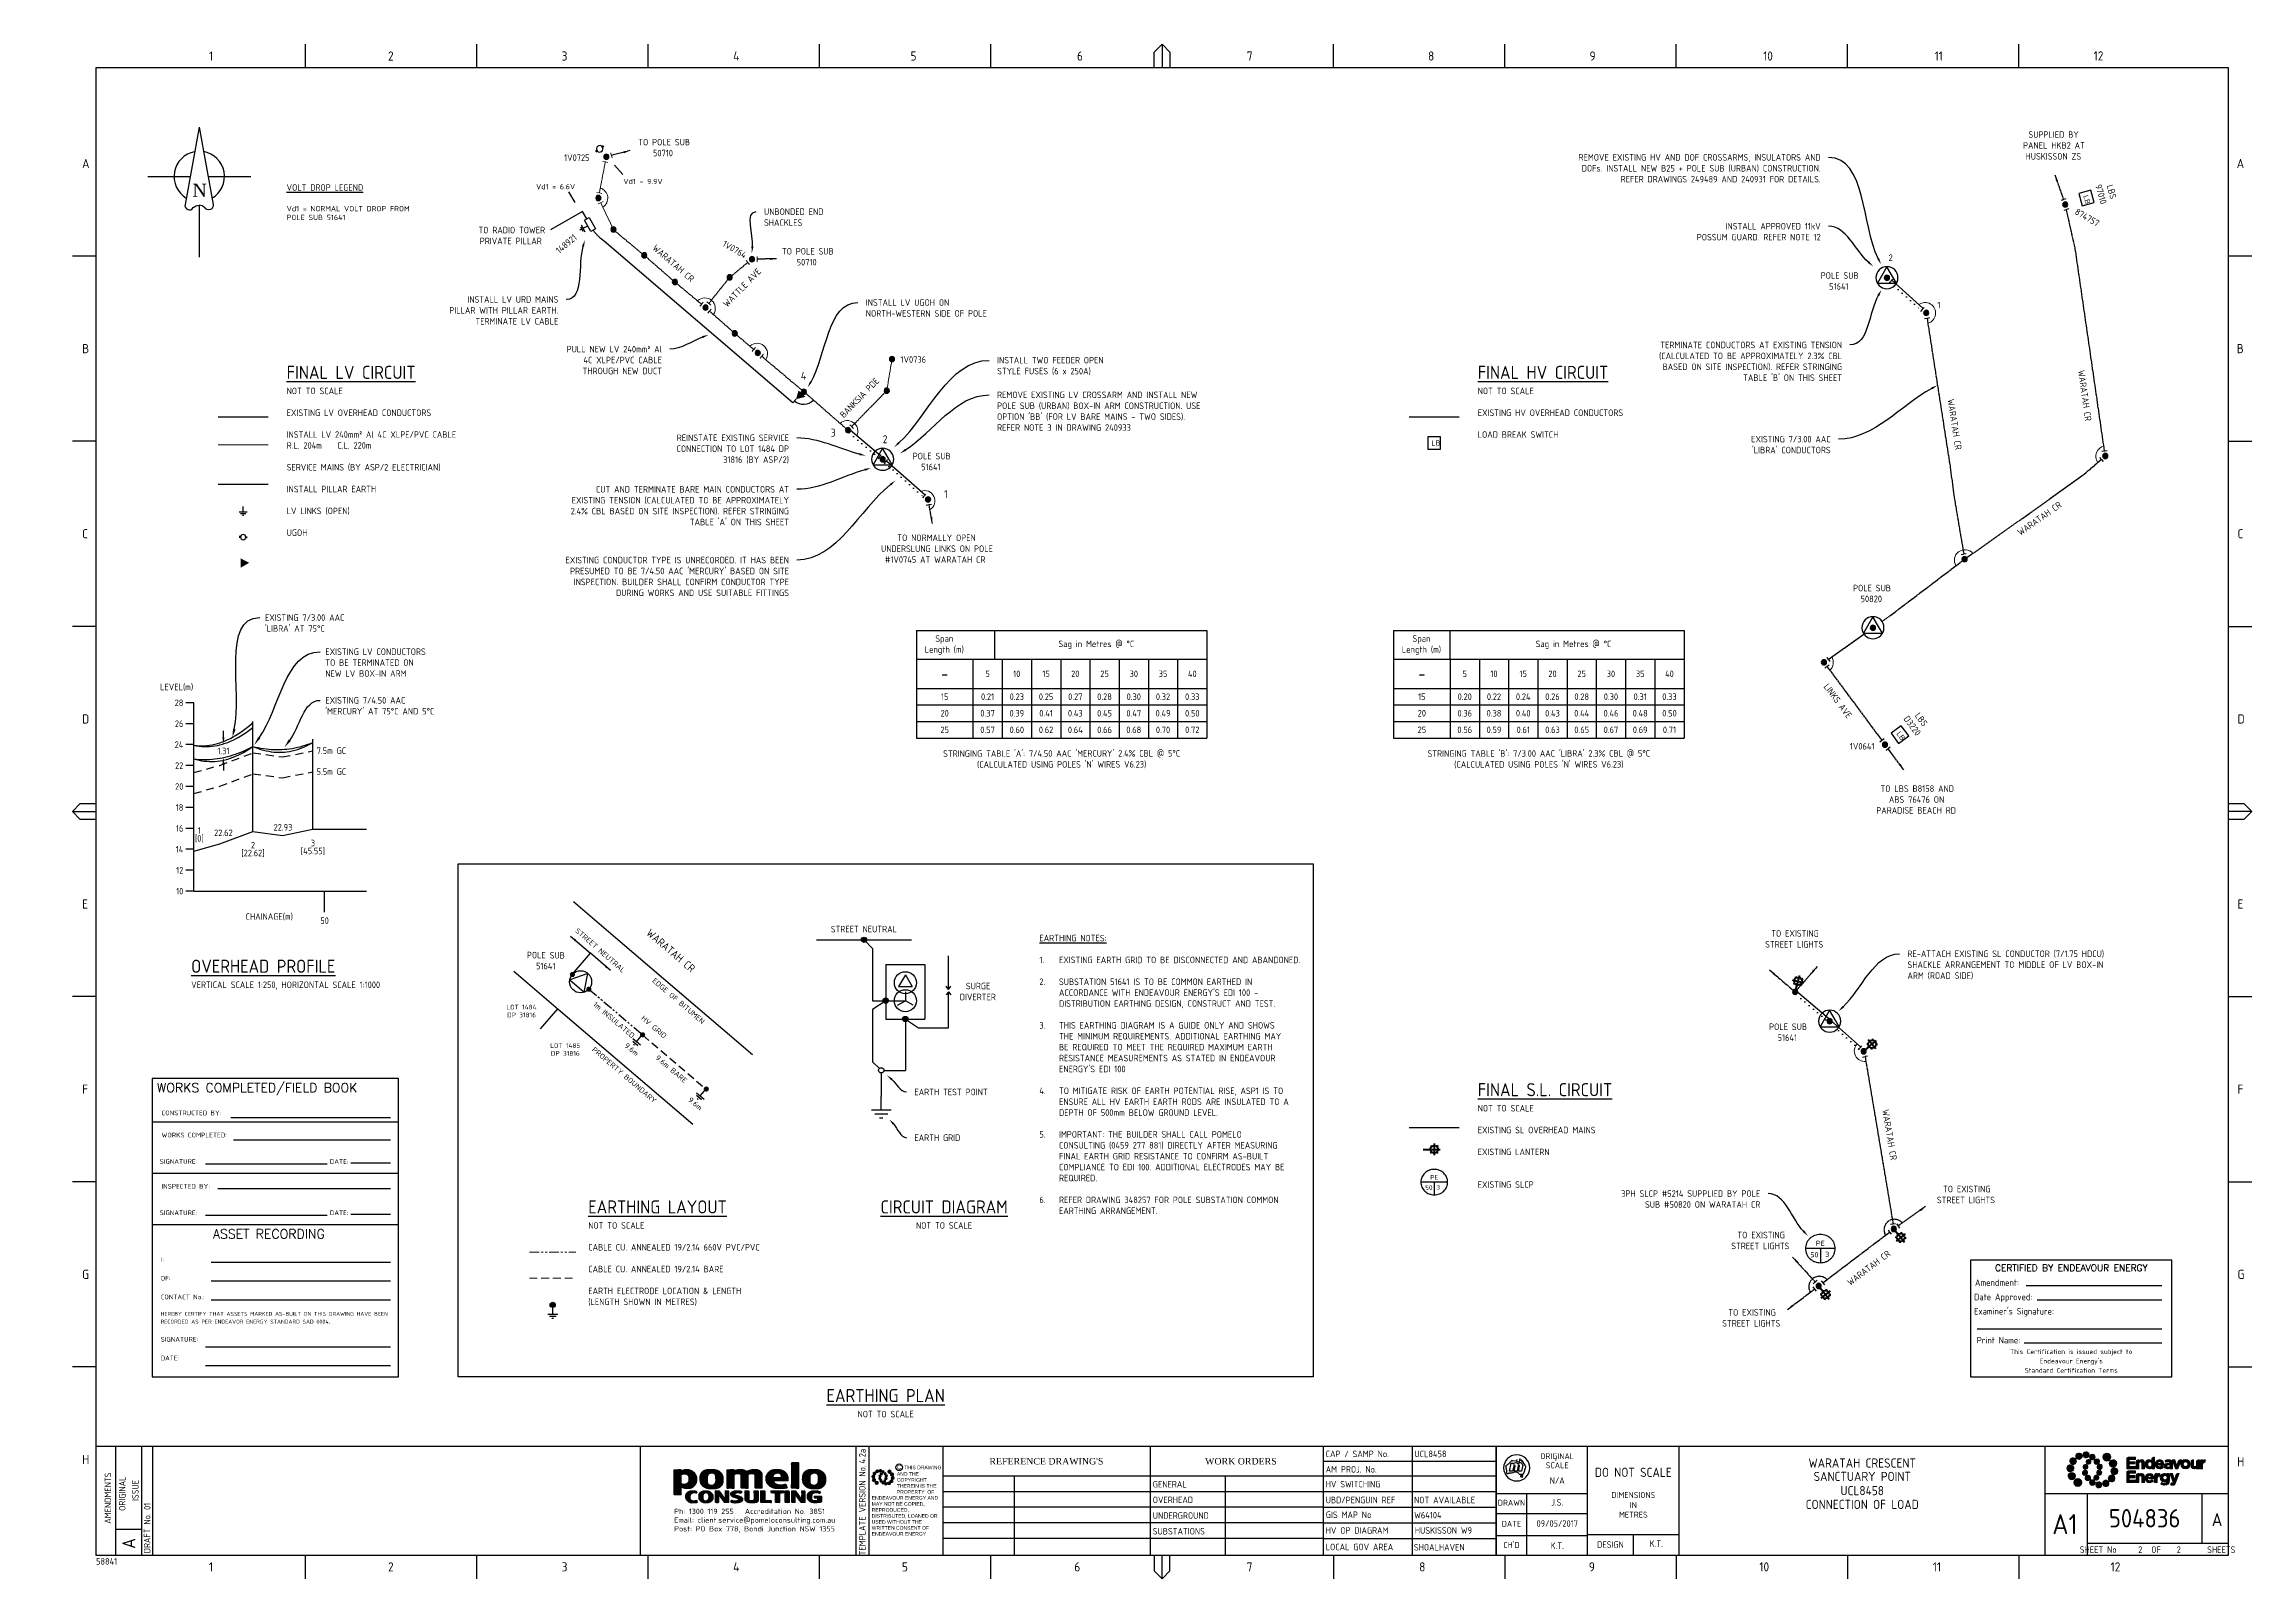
# Paper-space layout 'Sheet 2' of a CAD drawing. Header units: metres. Extents: x -31 to 813, y -3 to 583.
import ezdxf
from ezdxf import colors
from ezdxf.entities.mleader import LeaderData, LeaderLine
from ezdxf.enums import TextEntityAlignment as Align
from ezdxf.math import Vec2, Vec3

# ---------------------------------------------------------------- set-up
doc = ezdxf.new("R2010")
doc.units = ezdxf.units.M
for name, pattern in [('Cable Exist OH', [1, 1, 0]), ('Cable Exist UG', [8.2, 4, -1.2, 1.8, -1.2]), ('Dash', [5, 3, -2]), ('DASHED', [0.75, 0.5, -0.25]), ('DOTX2', [0.5, 0, -0.5]), ('PHANTOM2', [1.25, 0.625, -0.125, 0.125, -0.125, 0.125, -0.125])]:
    doc.linetypes.add(name, pattern=pattern)
doc.layers.get('0').update_dxf_attribs({"color": 6})
for name, color, linetype in [('_User Miscellaneous1', 7, 'Continuous'), ('_User Miscellaneous3', 7, 'Continuous'), ('_User Miscellaneous5', 7, 'Continuous'), ('_User Miscellaneous8', 7, 'Continuous'), ('A0', 7, 'Continuous'), ('Equip_SP_HV_EXT', 7, 'Continuous'), ('Equip_SP_LV_EXT', 7, 'Continuous'), ('Equip_SP_SL_EXT', 7, 'Continuous'), ('Mains_HV_EXT', 7, 'Continuous'), ('Mains_LV_EXT', 7, 'Continuous'), ('Mains_LV_MOD_Hardwired', 2, 'Continuous'), ('Mains_SL_EXT', 7, 'Continuous'), ('Notes', 7, 'Continuous'), ('Notes_LV_MISC', 7, 'Continuous'), ('Sub_SP_TR_HV_LV_EXT', 7, 'Continuous'), ('SupportsOH_SP_EXT', 7, 'Continuous'), ('SupportsOH_SP_TR_HV_LV_SL_EXT', 7, 'Continuous'), ('SupportsUG_SP_EXT', 7, 'Continuous'), ('SupportsUG_SP_LV_NEW', 2, 'Continuous')]:
    doc.layers.add(name, color=color, linetype=linetype)
doc.styles.add('ARIAL', font='arial.ttf', dxfattribs={"height": 2})
doc.styles.add('Elec', font='romand__.ttf')
doc.styles.add('iecARIAL', font='arial.ttf', dxfattribs={"height": 2})
doc.styles.add('iecISOCP', font='isocp.shx')
doc.styles.add('iecNAME', font='times.ttf')
doc.styles.add('iecTimesNewRoman', font='times.ttf')
doc.styles.add('ieISOCP', font='isocp.shx')
doc.styles.add('ISOCP', font='isocp.shx', dxfattribs={"height": 1.75})
doc.styles.add('POLE_LABEL', font='arial.ttf')
doc.styles.get("Standard").update_dxf_attribs({"font": 'isocp.shx'})
doc.linetypes.add('Cable New UG', pattern='A,7,-0.25,["x",Standard,S=2,R=0,X=0.2,Y=-0.8],-2.1', length=9.35)
doc.linetypes.add('IECLTRG', pattern='A,7,-0.3,["V",Standard,S=2.5,R=90,X=2.5,Y=-1.1],-2.45', length=9.75)
doc.dimstyles.get("Standard").update_dxf_attribs({"dimtxt": 0.18, "dimasz": 0.18, "dimexe": 0.18, "dimexo": 0.0625, "dimgap": 0.09, "dimtad": 0, "dimtih": 1, "dimtoh": 1, "dimdec": 4, "dimzin": 0, "dimdsep": 46, "dimtxsty": 'Standard', "dimcen": 0.09, "dimadec": 0, "dimazin": 0, "dimtfac": 1, "dimtdec": 4, "dimtofl": 0, "dimtmove": 0, "dimatfit": 3, "dimfxl": 1, "dimtolj": 1, "dimtzin": 0, "dimarcsym": 0})

psp = doc.layouts.new('Sheet 2')

# ---------------------------------------------------------------- texts
at = {"color": 0, "style": 'ISOCP'}
psp.add_text('LEVEL(m)', height=2.5, dxfattribs=at).set_placement((13.017, 336.529))
for s, p in [('28', (21.9, 331.729)), ('26', (21.9, 323.729)), ('24', (21.9, 315.729)), ('22', (21.9, 307.729)), ('20', (21.9, 299.729)), ('18', (21.9, 291.729)), ('16', (21.9, 283.729)), ('14', (21.9, 275.729)), ('12', (21.9, 267.729)), ('10', (21.9, 259.729))]:
    psp.add_text(s, height=2.5, dxfattribs=at).set_placement(p, align=Align.MIDDLE_RIGHT)
for s, p in [('7.5m GC', (78.497, 314.675)), ('5.5m GC', (78.497, 306.675)), ('[0]', (28.02, 281.163)), ('1', (28.02, 284.163)), ('22.62', (37.211, 283.289)), ('2', (48.523, 278.581)), ('22.93', (59.986, 285.399)), ('3', (71.45, 279.369)), ('[22.62]', (48.523, 275.581)), ('[45.55]', (71.45, 276.369)), ('CHAINAGE(m)', (54.754, 251.294)), ('50', (75.9, 249.729))]:
    psp.add_text(s, height=2.5, dxfattribs=at).set_placement(p, align=Align.TOP_CENTER)
at = {"color": 153, "true_color": 0x6093bb, "insert": (209.569, 23.76), "char_height": 2, "attachment_point": 1}
psp.add_mtext_dynamic_manual_height_columns('{\\C251;\\c4868682;Ph: 1300 119 255   Accreditation No. 3851\\PEmail: client.service@pomeloconsulting.com.au\\PPost: PO Box 778, Bondi Junction NSW 1355}', width=87.25241, gutter_width=12.5, heights=[0], dxfattribs=at)
at = {"layer": '_User Miscellaneous1', "attachment_point": 1}
for s, insert, char_height in [('1', (692.555, 484.933), 2.5), ('4', (258.013, 458.18), 3), ('3', (269.456, 436.436), 3), ('1', (312.769, 412.989), 3)]:
    psp.add_mtext_dynamic_manual_height_columns(s, width=5, gutter_width=4, heights=[0], dxfattribs=dict(at, insert=insert, char_height=char_height))
at = {"layer": '_User Miscellaneous1', "char_height": 2.5, "attachment_point": 2, "rotation": 0.071074}
for s, width, gutter_width, heights, insert in [('Span \\PLength (m)', 37.23686, 0, [12.017], (312.85, 357.527)), ('Span \\PLength (m)', 37.23686, 0, [12.017], (495.299, 357.527)), ("STRINGING TABLE 'A': {\\C7;7/4.50 AAC 'MERCURY'} 2.4% CBL @ 5%%DC\\P(CALCULATED USING POLES 'N' WIRES V6.23)", 92.86052, 4, [17.51], (357.724, 313.608)), ("STRINGING TABLE 'B': {\\C7;7/3.00 AAC 'LIBRA'} 2.3% CBL @ 5%%DC\\P(CALCULATED USING POLES 'N' WIRES V6.23)", 92.86052, 4, [17.51], (540.173, 313.608))]:
    psp.add_mtext_dynamic_manual_height_columns(s, width=width, gutter_width=gutter_width, heights=heights, dxfattribs=dict(at, insert=insert))
at = {"layer": '_User Miscellaneous3', "color": 7, "linetype": 'Continuous', "insert": (160.518, 236.517), "char_height": 2.5, "attachment_point": 2, "rotation": 359.482945}
psp.add_mtext_dynamic_manual_height_columns('POLE SUB\\P51641', width=28.34669, gutter_width=4, heights=[0], dxfattribs=at)
at = {"layer": '_User Miscellaneous3', "color": 7, "linetype": 'Continuous', "insert": (349.202, 243.058), "char_height": 2.5, "attachment_point": 1, "style": 'ISOCP'}
psp.add_mtext_dynamic_manual_height_columns("{\\LEARTHING NOTES:\\P}\\P\\pi-7.5,l7.5,t7.5;1.^IEXISTING EARTH GRID TO BE DISCONNECTED AND ABANDONED.\\P\\pi0,l0,tz;\\P\\pi-7.5,l7.5,t7.5;2.^ISUBSTATION 51641 IS TO BE COMMON EARTHED IN ACCORDANCE WITH ENDEAVOUR ENERGY'S EDI 100 - DISTRIBUTION EARTHING DESIGN, CONSTRUCT AND TEST.\\P\\pi0,l0,tz;\\P\\pi-7.5,l7.5,t7.5;3.^ITHIS EARTHING DIAGRAM IS A GUIDE ONLY AND SHOWS THE MINIMUM REQUIREMENTS. ADDITIONAL EARTHING MAY BE REQUIRED TO MEET THE REQUIRED MAXIMUM EARTH RESISTANCE MEASUREMENTS AS STATED IN ENDEAVOUR ENERGY'S EDI 100\\P\\pi0,l0,tz;\\P\\pi-7.5,l7.5,t7.5;4.^ITO MITIGATE RISK OF EARTH POTENTIAL RISE, ASP1 IS TO ENSURE ALL HV EARTH EARTH RODS ARE INSULATED TO A DEPTH OF 500mm BELOW GROUND LEVEL. \\P\\pi0,l0,tz;\\P\\pi-7.5,l7.5,t7.5;5.^IIMPORTANT: THE BUILDER SHALL CALL POMELO CONSULTING (0459 277 881) DIRECTLY AFTER MEASURING FINAL EARTH GRID RESISTANCE TO CONFIRM AS-BUILT COMPLIANCE TO EDI 100. ADDITIONAL ELECTRODES MAY BE REQUIRED.\\P\\pi0,l0,tz;\\P\\pi-7.5,l7.5,t7.5;6.^IREFER DRAWING 348257 FOR POLE SUBSTATION COMMON EARTHING ARRANGEMENT.", width=92.3358, gutter_width=4, heights=[114.002], dxfattribs=at)
at = {"layer": '_User Miscellaneous5', "char_height": 2.5, "attachment_point": 1}
for s, width, heights, insert in [('\\pi2.1801;SUPPLIED BY \\P\\pi0.098323;PANEL HKB2 AT \\P\\pi1.0488;HUSKISSON ZS', 23.20915, [14.5], (725.218, 550.116)), ('\\pi1.1691;TO POLE SUB \\P\\pi6.7931;50710', 21.08814, [0], (194.671, 547.211)), ('{\\LVOLT DROP LEGEND}\\P\\pi21.986;\\P\\pi0;{\\H0.8x;Vd1 = NORMAL VOLT DROP FROM POLE SUB 51641}', 43.97253, [19.162], (61.389, 529.875)), ('\\pi0.92048;TO RADIO TOWER \\P\\pi1.4205;PRIVATE PILLAR', 26.59097, [14.532], (133.832, 513.616)), ('\\pi1.1691;TO POLE SUB \\P\\pi6.7931;50710', 21.08814, [0], (249.608, 505.504)), ('\\pi3.6691;POLE SUB\\P\\pi6.9191;51641', 21.08814, [0], (644.279, 496.251)), ('\\pi3.6691;POLE SUB\\P\\pi6.9191;51641', 21.08814, [0], (297.107, 427.248)), ('\\pi6.7239;TO NORMALLY OPEN \\P\\pi0.46764;UNDERSLUNG LINKS ON POLE \\P\\pi1.9739;#1V0745 AT WARATAH CR', 42.69777, [19.784], (288.187, 396.031)), ('\\pi3.6691;POLE SUB\\P\\pi6.5431;50820', 21.08814, [0], (656.655, 376.825)), ('\\pi3.0653;TO LBS B8158 AND \\P\\pi6.2614;ABS 76476 ON \\P\\pi1.4403;PARADISE BEACH RD', 33.02289, [19.552], (667.761, 300.178)), ('\\pi4.11;TO EXISTING \\P\\pi1.761;STREET LIGHTS', 25.96999, [19.281], (624.933, 244.846)), ('\\pi3.6691;POLE SUB\\P\\pi6.9191;51641', 21.08814, [0], (624.556, 209.19)), ('\\pi4.11;TO EXISTING \\P\\pi1.761;STREET LIGHTS', 25.96999, [19.281], (690.617, 147.167)), ('\\pi4.11;TO EXISTING \\P\\pi1.761;STREET LIGHTS', 25.96999, [19.281], (611.995, 129.6)), ('\\pi4.11;TO EXISTING \\P\\pi1.761;STREET LIGHTS', 25.96999, [19.281], (608.515, 100.029))]:
    psp.add_mtext_dynamic_manual_height_columns(s, width=width, gutter_width=4, heights=heights, dxfattribs=dict(at, insert=insert))
for s, insert, rotation in [('\\pi7.9946;LBS \\P\\pi6.7413;97010', (757.566, 537.692), 285.316517), ('\\pi0.79407;WARATAH CR', (202.049, 507.538), 319.206989), ('\\pi1.0441;WATTLE AVE', (227.269, 483.704), 45.757757), ('\\pi0.79407;WARATAH CR', (748.692, 459.783), 277.969213), ('\\pi0.91282;BANKSIA PDE', (272.023, 441.452), 45.757757), ('\\pi0.79407;WARATAH CR', (698.751, 448.763), 278.837675), ('\\pi0.79407;WARATAH CR', (722.231, 397.046), 35.197228), ('\\pi3.0378;LINKS AVE', (649.121, 341.794), 306.611931), ('\\pi7.9946;LBS \\P\\pi6.4181;D3220', (681.022, 334.702), 306.611931), ('\\pi0.79407;WARATAH CR', (673.77, 177.296), 279.521525), ('\\pi0.79407;WARATAH CR', (657.102, 110.363), 37.148506)]:
    psp.add_mtext_dynamic_manual_height_columns(s, width=21.08814, gutter_width=4, heights=[0], dxfattribs=dict(at, insert=insert, rotation=rotation))
at = {"layer": '_User Miscellaneous8', "color": 251, "linetype": 'Continuous', "true_color": 0x636466, "char_height": 1.8, "attachment_point": 1}
for s, width, heights, insert in [('\\pi1.1578;LOT 1484\\P\\pi1.4732;DP 31816', 11.6756, [6.044], (144.238, 216.341)), ('\\pi1.7143;LOT 1485\\P\\pi1.977;DP 31816', 12.6832, [6.277], (160.46, 201.65))]:
    psp.add_mtext_dynamic_manual_height_columns(s, width=width, gutter_width=4, heights=heights, dxfattribs=dict(at, insert=insert))
at = {"layer": 'A0', "color": 7}
for s, height, p in [('50', 1.8, (498.131, 146.469)), ('PE', 1.8, (500.172, 150.359)), ('3', 1.8, (501.697, 146.558)), ('50', 2, (645.545, 120.848)), ('PE', 2, (647.813, 125.17)), ('3', 2, (650.451, 120.947))]:
    psp.add_text(s, height=height, dxfattribs=at).set_placement(p, align=Align.MIDDLE_CENTER)
at = {"layer": 'Notes', "color": 7, "style": 'ieISOCP'}
for s, height, rotation, p in [('STREET NEUTRAL', 2, 318.922278, (171.506, 244.312)), ('WARATAH CR', 3, 319.476069, (198.638, 243.311)), ('EDGE OF BITUMEN', 2, 319.476069, (200.971, 225.245)), ('1m INSULATED', 2, 319.573167, (178.36, 216.197)), ('HV GRID', 2, 319.573167, (196.722, 210.886)), ('PROPERTY BOUNDARY', 2, 319.476069, (177.922, 198.898)), ('9.6m', 2, 319.506752, (190.383, 200.436)), ('9.6m BARE', 2, 319.506753, (202.236, 195.779)), ('9.6m', 2, 319.506752, (214.729, 179.717))]:
    psp.add_text(s, height=height, rotation=rotation, dxfattribs=at).set_placement(p)
psp.add_text('STREET NEUTRAL', height=2.5, dxfattribs=at).set_placement((269.429, 243.993))
at = {"layer": 'Notes', "linetype": 'Cable Exist UG', "char_height": 2, "attachment_point": 1}
for s, insert in [('Vd1 = 9.9V', (190.145, 531.944)), ('Vd1 = 6.6V', (156.756, 529.956))]:
    psp.add_mtext_dynamic_manual_height_columns(s, width=18.29699, gutter_width=10, heights=[0], dxfattribs=dict(at, insert=insert))
at = {"layer": 'Notes', "char_height": 5}
for s, width, heights, insert, attachment_point in [('{\\LFINAL LV CIRCUIT\\P\\H0.5x;\\lNOT TO SCALE\\P\\PEXISTING LV OVERHEAD CONDUCTORS\\P\\PINSTALL LV 240mm² Al 4C XLPE/PVC CABLE\\PR.L. 204m    C.L. 220m\\P\\PSERVICE MAINS (BY ASP/2 ELECTRICIAN)\\P\\PINSTALL PILLAR EARTH\\P\\PLV LINKS (OPEN)\\P\\PUGOH}', 105.49064, [0], (61.389, 460.483), 1), ('{\\LFINAL HV CIRCUIT\\P\\H0.5x;\\lNOT TO SCALE\\P\\PEXISTING HV OVERHEAD CONDUCTORS\\P\\PLOAD BREAK SWITCH}', 105.49064, [0], (516.798, 460.483), 1), ('{\\LOVERHEAD PROFILE\\P\\H0.5x;\\lVERTICAL SCALE 1:250, HORIZONTAL SCALE 1:1000}', 101.97018, [18.849], (24.896, 233.559), 1), ('{\\LEARTHING LAYOUT \\P\\H0.5x;\\lNOT TO SCALE\\P\\PCABLE CU. ANNEALED 19/2.14 660V PVC/PVC\\P\\PCABLE CU. ANNEALED 19/2.14 BARE\\P\\PEARTH ELECTRODE LOCATION & LENGTH\\P(LENGTH SHOWN IN METRES)}', 105.49064, [0], (176.715, 141.585), 1), ('{\\LCIRCUIT DIAGRAM\\P\\H0.5x;\\lNOT TO SCALE}', 74.95466, [12.589], (312.767, 141.585), 2), ('{\\LEARTHING PLAN\\P\\H0.5x;\\lNOT TO SCALE}', 74.95466, [12.589], (290.438, 69.503), 2)]:
    psp.add_mtext_dynamic_manual_height_columns(s, width=width, gutter_width=4, heights=heights, dxfattribs=dict(at, insert=insert, attachment_point=attachment_point))
at = {"layer": 'Notes', "color": 7, "insert": (318.197, 224.734), "char_height": 2.5, "attachment_point": 1, "style": 'ieISOCP'}
psp.add_mtext_dynamic_manual_height_columns('\\pi2.9007;SURGE \\P\\pi0.57522;DIVERTER', width=14.90045, gutter_width=4, heights=[10.709], dxfattribs=at)
at = {"layer": 'Notes', "color": 7, "linetype": 'Cable Exist UG', "insert": (516.798, 186.379), "char_height": 2.5, "attachment_point": 1}
psp.add_mtext_dynamic_manual_height_columns('\\A1;{\\H2x;\\LFINAL S.L. CIRCUIT\\fArial|b1|i0|c0|p34;\\P}NOT TO SCALE\\P\\PEXISTING SL OVERHEAD MAINS\\P\\P\\pt77.5;EXISTING LANTERN\\P\\P\\PEXISTING SLCP', width=76.66987, gutter_width=4, heights=[42.346], dxfattribs=at)

# ---------------------------------------------------------------- blocks, each defined once
blk = doc.blocks.new('NorthPnt 11(NP11)')
for p, q in [((-19.7, 0.02), (-3.49, 0)), ((3.32, 0), (19.7, -0.02)), ((-0.08, -10.94), (-0.08, -30.8))]:
    blk.add_line(p, q)
for points in [[(-0.08, 18.81), (-5.43, -10.68, 0.877048), (-2.29, -11.9, -0.1543), (-0.08, -10.94, 0.090511)], [(-0.08, 18.81), (5.26, -10.68, -0.877048), (2.13, -11.9, 0.1543), (-0.08, -10.94, -0.090511)]]:
    blk.add_lwpolyline(points, format="xyb")
for start, end in [(100.5988, 238.86433), (300.09942, 80.43745)]:
    blk.add_arc((0, 0), 9.64, start, end)
at = {"color": 7, "style": 'iecNAME'}
blk.add_text('N', height=5.02, dxfattribs=at).set_placement((-2.62, -7.82))
blk = doc.blocks.new('EE_LOGO_SMALL')
at = {"layer": 'Notes'}
h = blk.add_hatch(color=256, dxfattribs=at)
edge = h.paths.add_edge_path()
edge.add_spline(control_points=[(-8.4, 2), (-9.2, 2), (-9.8, 1.4), (-9.8, 0.7), (-9.9, -0.1), (-9.3, -0.7), (-8.6, -0.8), (-7.8, -0.8), (-7.2, -0.2), (-7.1, 0.5), (-7.1, 1.3), (-7.7, 1.9), (-8.4, 2)], knot_values=[0, 0, 0, 0, 1, 1, 1, 2, 2, 2, 3, 3, 3, 4, 4, 4, 4], degree=3, periodic=0)
h = blk.add_hatch(color=256, dxfattribs=at)
edge = h.paths.add_edge_path()
edge.add_spline(control_points=[(-6.8, 4.5), (-7.4, 4.8), (-8.2, 4.6), (-8.6, 4), (-8.9, 3.4), (-8.7, 2.6), (-8.1, 2.2), (-7.5, 1.9), (-6.7, 2.1), (-6.3, 2.7), (-6, 3.3), (-6.2, 4.1), (-6.8, 4.5)], knot_values=[0, 0, 0, 0, 1, 1, 1, 2, 2, 2, 3, 3, 3, 4, 4, 4, 4], degree=3, periodic=0)
h = blk.add_hatch(color=256, dxfattribs=at)
edge = h.paths.add_edge_path()
edge.add_spline(control_points=[(-4.2, 5.9), (-4.6, 6.5), (-5.3, 6.6), (-5.9, 6.3), (-6.4, 5.9), (-6.6, 5.1), (-6.2, 4.6), (-5.9, 4), (-5.1, 3.8), (-4.6, 4.2), (-4, 4.6), (-3.8, 5.3), (-4.2, 5.9)], knot_values=[0, 0, 0, 0, 1, 1, 1, 2, 2, 2, 3, 3, 3, 4, 4, 4, 4], degree=3, periodic=0)
h = blk.add_hatch(color=256, dxfattribs=at)
edge = h.paths.add_edge_path()
edge.add_spline(control_points=[(-1.3, 5.9), (-1.4, 6.5), (-2, 7), (-2.6, 6.9), (-3.3, 6.9), (-3.7, 6.3), (-3.7, 5.6), (-3.6, 5), (-3, 4.5), (-2.4, 4.6), (-1.7, 4.7), (-1.3, 5.2), (-1.3, 5.9)], knot_values=[0, 0, 0, 0, 1, 1, 1, 2, 2, 2, 3, 3, 3, 4, 4, 4, 4], degree=3, periodic=0)
h = blk.add_hatch(color=256, dxfattribs=at)
edge = h.paths.add_edge_path()
edge.add_spline(control_points=[(-2.5, 2.1), (-3, 2.2), (-3.5, 1.9), (-3.6, 1.3), (-3.7, 0.8), (-3.4, 0.3), (-2.9, 0.2), (-2.4, 0.1), (-1.9, 0.4), (-1.8, 0.9), (-1.7, 1.5), (-2, 2), (-2.5, 2.1)], knot_values=[0, 0, 0, 0, 1, 1, 1, 2, 2, 2, 3, 3, 3, 4, 4, 4, 4], degree=3, periodic=0)
h = blk.add_hatch(color=256, dxfattribs=at)
edge = h.paths.add_edge_path()
edge.add_spline(control_points=[(1, 4.9), (1, 4.3), (0.5, 3.8), (-0.1, 3.8), (-0.7, 3.8), (-1.2, 4.3), (-1.2, 4.9), (-1.2, 5.5), (-0.7, 6), (-0.1, 6), (0.5, 6), (1, 5.5), (1, 4.9)], knot_values=[0, 0, 0, 0, 1, 1, 1, 2, 2, 2, 3, 3, 3, 4, 4, 4, 4], degree=3, periodic=0)
edge = h.paths.add_edge_path()
edge.add_spline(control_points=[(-1.4, 4), (-1.9, 4.1), (-2.4, 3.8), (-2.5, 3.3), (-2.6, 2.7), (-2.3, 2.2), (-1.8, 2.1), (-1.3, 2), (-0.7, 2.3), (-0.6, 2.9), (-0.5, 3.4), (-0.9, 3.9), (-1.4, 4)], knot_values=[0, 0, 0, 0, 1, 1, 1, 2, 2, 2, 3, 3, 3, 4, 4, 4, 4], degree=3, periodic=0)
h = blk.add_hatch(color=256, dxfattribs=at)
edge = h.paths.add_edge_path()
edge.add_spline(control_points=[(2.3, 2.4), (2.8, 2.8), (2.8, 3.4), (2.4, 3.9), (2, 4.3), (1.4, 4.3), (0.9, 3.9), (0.5, 3.6), (0.5, 2.9), (0.9, 2.5), (1.2, 2), (1.9, 2), (2.3, 2.4)], knot_values=[0, 0, 0, 0, 1, 1, 1, 2, 2, 2, 3, 3, 3, 4, 4, 4, 4], degree=3, periodic=0)
edge = h.paths.add_edge_path()
edge.add_spline(control_points=[(1, 4.9), (1, 4.3), (0.5, 3.8), (-0.1, 3.8), (-0.7, 3.8), (-1.2, 4.3), (-1.2, 4.9), (-1.2, 5.5), (-0.7, 6), (-0.1, 6), (0.5, 6), (1, 5.5), (1, 4.9)], knot_values=[0, 0, 0, 0, 1, 1, 1, 2, 2, 2, 3, 3, 3, 4, 4, 4, 4], degree=3, periodic=0)
h = blk.add_hatch(color=256, dxfattribs=at)
edge = h.paths.add_edge_path()
edge.add_spline(control_points=[(1, 4.9), (1, 4.3), (0.5, 3.8), (-0.1, 3.8), (-0.7, 3.8), (-1.2, 4.3), (-1.2, 4.9), (-1.2, 5.5), (-0.7, 6), (-0.1, 6), (0.5, 6), (1, 5.5), (1, 4.9)], knot_values=[0, 0, 0, 0, 1, 1, 1, 2, 2, 2, 3, 3, 3, 4, 4, 4, 4], degree=3, periodic=0)
edge = h.paths.add_edge_path(flags=16)
edge.add_spline(control_points=[(1, 4.9), (1, 4.3), (0.5, 3.8), (-0.1, 3.8), (-0.7, 3.8), (-1.2, 4.3), (-1.2, 4.9), (-1.2, 5.5), (-0.7, 6), (-0.1, 6), (0.5, 6), (1, 5.5), (1, 4.9)], knot_values=[0, 0, 0, 0, 1, 1, 1, 2, 2, 2, 3, 3, 3, 4, 4, 4, 4], degree=3, periodic=0)
h = blk.add_hatch(color=256, dxfattribs=at)
edge = h.paths.add_edge_path()
edge.add_spline(control_points=[(3, 0.2), (3.5, 0.3), (3.8, 0.9), (3.7, 1.4), (3.6, 1.9), (3, 2.3), (2.5, 2.1), (1.9, 2), (1.6, 1.4), (1.8, 0.9), (1.9, 0.4), (2.5, 0.1), (3, 0.2)], knot_values=[0, 0, 0, 0, 1, 1, 1, 2, 2, 2, 3, 3, 3, 4, 4, 4, 4], degree=3, periodic=0)
h = blk.add_hatch(color=256, dxfattribs=at)
edge = h.paths.add_edge_path()
edge.add_spline(control_points=[(7, 4.9), (7, 4), (6.3, 3.4), (5.5, 3.4), (4.6, 3.4), (4, 4), (4, 4.9), (4, 5.7), (4.6, 6.4), (5.5, 6.4), (6.3, 6.4), (7, 5.7), (7, 4.9)], knot_values=[0, 0, 0, 0, 1, 1, 1, 2, 2, 2, 3, 3, 3, 4, 4, 4, 4], degree=3, periodic=0)
h = blk.add_hatch(color=256, dxfattribs=at)
edge = h.paths.add_edge_path()
edge.add_spline(control_points=[(8.4, 1.1), (9.1, 1.5), (9.4, 2.3), (9.1, 3), (8.8, 3.7), (7.9, 4.1), (7.2, 3.8), (6.5, 3.4), (6.2, 2.6), (6.5, 1.9), (6.8, 1.2), (7.7, 0.8), (8.4, 1.1)], knot_values=[0, 0, 0, 0, 1, 1, 1, 2, 2, 2, 3, 3, 3, 4, 4, 4, 4], degree=3, periodic=0)
h = blk.add_hatch(color=256, dxfattribs=at)
edge = h.paths.add_edge_path()
edge.add_spline(control_points=[(8.3, -1.9), (9, -1.9), (9.7, -1.4), (9.7, -0.6), (9.7, 0.1), (9.2, 0.8), (8.4, 0.8), (7.7, 0.8), (7, 0.3), (7, -0.5), (6.9, -1.2), (7.5, -1.9), (8.3, -1.9)], knot_values=[0, 0, 0, 0, 1, 1, 1, 2, 2, 2, 3, 3, 3, 4, 4, 4, 4], degree=3, periodic=0)
h = blk.add_hatch(color=256, dxfattribs=at)
edge = h.paths.add_edge_path()
edge.add_spline(control_points=[(-8.5, -1.1), (-9.2, -1.4), (-9.6, -2.3), (-9.3, -3), (-8.9, -3.7), (-8.1, -4), (-7.4, -3.7), (-6.7, -3.4), (-6.3, -2.5), (-6.6, -1.8), (-7, -1.1), (-7.8, -0.8), (-8.5, -1.1)], knot_values=[0, 0, 0, 0, 1, 1, 1, 2, 2, 2, 3, 3, 3, 4, 4, 4, 4], degree=3, periodic=0)
h = blk.add_hatch(color=256, dxfattribs=at)
edge = h.paths.add_edge_path()
edge.add_spline(control_points=[(-7.1, -4.8), (-7.1, -4), (-6.5, -3.3), (-5.6, -3.3), (-4.8, -3.3), (-4.1, -4), (-4.1, -4.8), (-4.1, -5.7), (-4.8, -6.3), (-5.6, -6.3), (-6.5, -6.3), (-7.1, -5.7), (-7.1, -4.8)], knot_values=[0, 0, 0, 0, 1, 1, 1, 2, 2, 2, 3, 3, 3, 4, 4, 4, 4], degree=3, periodic=0)
h = blk.add_hatch(color=256, dxfattribs=at)
edge = h.paths.add_edge_path()
edge.add_spline(control_points=[(-3.1, -0.2), (-3.7, -0.3), (-4, -0.8), (-3.8, -1.4), (-3.7, -1.9), (-3.2, -2.2), (-2.6, -2.1), (-2.1, -1.9), (-1.8, -1.4), (-1.9, -0.9), (-2.1, -0.3), (-2.6, 0), (-3.1, -0.2)], knot_values=[0, 0, 0, 0, 1, 1, 1, 2, 2, 2, 3, 3, 3, 4, 4, 4, 4], degree=3, periodic=0)
h = blk.add_hatch(color=256, dxfattribs=at)
edge = h.paths.add_edge_path()
edge.add_spline(control_points=[(-2.5, -2.3), (-2.9, -2.7), (-3, -3.4), (-2.6, -3.8), (-2.2, -4.2), (-1.5, -4.3), (-1.1, -3.9), (-0.7, -3.5), (-0.6, -2.8), (-1, -2.4), (-1.4, -2), (-2, -1.9), (-2.5, -2.3)], knot_values=[0, 0, 0, 0, 1, 1, 1, 2, 2, 2, 3, 3, 3, 4, 4, 4, 4], degree=3, periodic=0)
h = blk.add_hatch(color=256, dxfattribs=at)
edge = h.paths.add_edge_path()
edge.add_spline(control_points=[(-1.2, -4.8), (-1.2, -4.2), (-0.7, -3.7), (-0.1, -3.7), (0.5, -3.7), (1, -4.2), (1, -4.8), (1, -5.4), (0.5, -5.9), (-0.1, -5.9), (-0.7, -5.9), (-1.2, -5.4), (-1.2, -4.8)], knot_values=[0, 0, 0, 0, 1, 1, 1, 2, 2, 2, 3, 3, 3, 4, 4, 4, 4], degree=3, periodic=0)
h = blk.add_hatch(color=256, dxfattribs=at)
edge = h.paths.add_edge_path()
edge.add_spline(control_points=[(1.2, -3.9), (1.7, -4.1), (2.2, -3.7), (2.3, -3.2), (2.5, -2.7), (2.1, -2.2), (1.6, -2.1), (1.1, -2), (0.6, -2.3), (0.5, -2.8), (0.4, -3.3), (0.7, -3.8), (1.2, -3.9)], knot_values=[0, 0, 0, 0, 1, 1, 1, 2, 2, 2, 3, 3, 3, 4, 4, 4, 4], degree=3, periodic=0)
h = blk.add_hatch(color=256, dxfattribs=at)
edge = h.paths.add_edge_path()
edge.add_spline(control_points=[(1.2, -5.8), (1.3, -6.5), (1.8, -6.9), (2.5, -6.9), (3.1, -6.8), (3.6, -6.2), (3.5, -5.6), (3.4, -5), (2.9, -4.5), (2.2, -4.6), (1.6, -4.6), (1.1, -5.2), (1.2, -5.8)], knot_values=[0, 0, 0, 0, 1, 1, 1, 2, 2, 2, 3, 3, 3, 4, 4, 4, 4], degree=3, periodic=0)
h = blk.add_hatch(color=256, dxfattribs=at)
edge = h.paths.add_edge_path()
edge.add_spline(control_points=[(2.4, -2), (2.9, -2.1), (3.4, -1.8), (3.5, -1.3), (3.6, -0.8), (3.3, -0.3), (2.8, -0.2), (2.2, -0.1), (1.7, -0.4), (1.6, -0.9), (1.5, -1.4), (1.8, -1.9), (2.4, -2)], knot_values=[0, 0, 0, 0, 1, 1, 1, 2, 2, 2, 3, 3, 3, 4, 4, 4, 4], degree=3, periodic=0)
h = blk.add_hatch(color=256, dxfattribs=at)
edge = h.paths.add_edge_path()
edge.add_spline(control_points=[(4, -5.8), (4.4, -6.4), (5.2, -6.6), (5.7, -6.2), (6.3, -5.8), (6.5, -5.1), (6.1, -4.5), (5.7, -4), (5, -3.8), (4.4, -4.2), (3.8, -4.5), (3.7, -5.3), (4, -5.8)], knot_values=[0, 0, 0, 0, 1, 1, 1, 2, 2, 2, 3, 3, 3, 4, 4, 4, 4], degree=3, periodic=0)
h = blk.add_hatch(color=256, dxfattribs=at)
edge = h.paths.add_edge_path()
edge.add_spline(control_points=[(6.7, -4.4), (7.3, -4.8), (8.1, -4.6), (8.4, -4), (8.8, -3.3), (8.6, -2.6), (8, -2.2), (7.3, -1.8), (6.6, -2.1), (6.2, -2.7), (5.8, -3.3), (6, -4.1), (6.7, -4.4)], knot_values=[0, 0, 0, 0, 1, 1, 1, 2, 2, 2, 3, 3, 3, 4, 4, 4, 4], degree=3, periodic=0)
at = {"layer": 'Notes', "lineweight": 0}
for points in [[(1.8, 2.1), (1.8, 2.1)], [(-2, -2.1), (-2, -2.1)]]:
    blk.add_lwpolyline(points, dxfattribs=at)
for points in [[(-8.4, 2), (-9.2, 2), (-9.8, 1.4), (-9.8, 0.7), (-9.9, -0.1), (-9.3, -0.7), (-8.6, -0.8), (-7.8, -0.8), (-7.2, -0.2), (-7.1, 0.5), (-7.1, 1.3), (-7.7, 1.9), (-8.4, 2)], [(-6.8, 4.5), (-7.4, 4.8), (-8.2, 4.6), (-8.6, 4), (-8.9, 3.4), (-8.7, 2.6), (-8.1, 2.2), (-7.5, 1.9), (-6.7, 2.1), (-6.3, 2.7), (-6, 3.3), (-6.2, 4.1), (-6.8, 4.5)], [(-4.2, 5.9), (-4.6, 6.5), (-5.3, 6.6), (-5.9, 6.3), (-6.4, 5.9), (-6.6, 5.1), (-6.2, 4.6), (-5.9, 4), (-5.1, 3.8), (-4.6, 4.2), (-4, 4.6), (-3.8, 5.3), (-4.2, 5.9)], [(-1.3, 5.9), (-1.4, 6.5), (-2, 7), (-2.6, 6.9), (-3.3, 6.9), (-3.7, 6.3), (-3.7, 5.6), (-3.6, 5), (-3, 4.5), (-2.4, 4.6), (-1.7, 4.7), (-1.3, 5.2), (-1.3, 5.9)], [(-2.5, 2.1), (-3, 2.2), (-3.5, 1.9), (-3.6, 1.3), (-3.7, 0.8), (-3.4, 0.3), (-2.9, 0.2), (-2.4, 0.1), (-1.9, 0.4), (-1.8, 0.9), (-1.7, 1.5), (-2, 2), (-2.5, 2.1)], [(-1.4, 4), (-1.9, 4.1), (-2.4, 3.8), (-2.5, 3.3), (-2.6, 2.7), (-2.3, 2.2), (-1.8, 2.1), (-1.3, 2), (-0.7, 2.3), (-0.6, 2.9), (-0.5, 3.4), (-0.9, 3.9), (-1.4, 4)], [(1, 4.9), (1, 4.3), (0.5, 3.8), (-0.1, 3.8), (-0.7, 3.8), (-1.2, 4.3), (-1.2, 4.9), (-1.2, 5.5), (-0.7, 6), (-0.1, 6), (0.5, 6), (1, 5.5), (1, 4.9)], [(1, 4.9), (1, 4.3), (0.5, 3.8), (-0.1, 3.8), (-0.7, 3.8), (-1.2, 4.3), (-1.2, 4.9), (-1.2, 5.5), (-0.7, 6), (-0.1, 6), (0.5, 6), (1, 5.5), (1, 4.9)], [(2.3, 2.4), (2.8, 2.8), (2.8, 3.4), (2.4, 3.9), (2, 4.3), (1.4, 4.3), (0.9, 3.9), (0.5, 3.6), (0.5, 2.9), (0.9, 2.5), (1.2, 2), (1.9, 2), (2.3, 2.4)], [(3, 0.2), (3.5, 0.3), (3.8, 0.9), (3.7, 1.4), (3.6, 1.9), (3, 2.3), (2.5, 2.1), (1.9, 2), (1.6, 1.4), (1.8, 0.9), (1.9, 0.4), (2.5, 0.1), (3, 0.2)], [(7, 4.9), (7, 4), (6.3, 3.4), (5.5, 3.4), (4.6, 3.4), (4, 4), (4, 4.9), (4, 5.7), (4.6, 6.4), (5.5, 6.4), (6.3, 6.4), (7, 5.7), (7, 4.9)], [(8.4, 1.1), (9.1, 1.5), (9.4, 2.3), (9.1, 3), (8.8, 3.7), (7.9, 4.1), (7.2, 3.8), (6.5, 3.4), (6.2, 2.6), (6.5, 1.9), (6.8, 1.2), (7.7, 0.8), (8.4, 1.1)], [(8.3, -1.9), (9, -1.9), (9.7, -1.4), (9.7, -0.6), (9.7, 0.1), (9.2, 0.8), (8.4, 0.8), (7.7, 0.8), (7, 0.3), (7, -0.5), (6.9, -1.2), (7.5, -1.9), (8.3, -1.9)], [(-8.5, -1.1), (-9.2, -1.4), (-9.6, -2.3), (-9.3, -3), (-8.9, -3.7), (-8.1, -4), (-7.4, -3.7), (-6.7, -3.4), (-6.3, -2.5), (-6.6, -1.8), (-7, -1.1), (-7.8, -0.8), (-8.5, -1.1)], [(-7.1, -4.8), (-7.1, -4), (-6.5, -3.3), (-5.6, -3.3), (-4.8, -3.3), (-4.1, -4), (-4.1, -4.8), (-4.1, -5.7), (-4.8, -6.3), (-5.6, -6.3), (-6.5, -6.3), (-7.1, -5.7), (-7.1, -4.8)], [(-3.1, -0.2), (-3.7, -0.3), (-4, -0.8), (-3.8, -1.4), (-3.7, -1.9), (-3.2, -2.2), (-2.6, -2.1), (-2.1, -1.9), (-1.8, -1.4), (-1.9, -0.9), (-2.1, -0.3), (-2.6, 0), (-3.1, -0.2)], [(-2.5, -2.3), (-2.9, -2.7), (-3, -3.4), (-2.6, -3.8), (-2.2, -4.2), (-1.5, -4.3), (-1.1, -3.9), (-0.7, -3.5), (-0.6, -2.8), (-1, -2.4), (-1.4, -2), (-2, -1.9), (-2.5, -2.3)], [(-1.2, -4.8), (-1.2, -4.2), (-0.7, -3.7), (-0.1, -3.7), (0.5, -3.7), (1, -4.2), (1, -4.8), (1, -5.4), (0.5, -5.9), (-0.1, -5.9), (-0.7, -5.9), (-1.2, -5.4), (-1.2, -4.8)], [(1.2, -3.9), (1.7, -4.1), (2.2, -3.7), (2.3, -3.2), (2.5, -2.7), (2.1, -2.2), (1.6, -2.1), (1.1, -2), (0.6, -2.3), (0.5, -2.8), (0.4, -3.3), (0.7, -3.8), (1.2, -3.9)], [(1.2, -5.8), (1.3, -6.5), (1.8, -6.9), (2.5, -6.9), (3.1, -6.8), (3.6, -6.2), (3.5, -5.6), (3.4, -5), (2.9, -4.5), (2.2, -4.6), (1.6, -4.6), (1.1, -5.2), (1.2, -5.8)], [(2.4, -2), (2.9, -2.1), (3.4, -1.8), (3.5, -1.3), (3.6, -0.8), (3.3, -0.3), (2.8, -0.2), (2.2, -0.1), (1.7, -0.4), (1.6, -0.9), (1.5, -1.4), (1.8, -1.9), (2.4, -2)], [(4, -5.8), (4.4, -6.4), (5.2, -6.6), (5.7, -6.2), (6.3, -5.8), (6.5, -5.1), (6.1, -4.5), (5.7, -4), (5, -3.8), (4.4, -4.2), (3.8, -4.5), (3.7, -5.3), (4, -5.8)], [(6.7, -4.4), (7.3, -4.8), (8.1, -4.6), (8.4, -4), (8.8, -3.3), (8.6, -2.6), (8, -2.2), (7.3, -1.8), (6.6, -2.1), (6.2, -2.7), (5.8, -3.3), (6, -4.1), (6.7, -4.4)]]:
    blk.add_open_spline(points, degree=3, knots=[0, 0, 0, 0, 1, 1, 1, 2, 2, 2, 3, 3, 3, 4, 4, 4, 4], dxfattribs=at)
blk = doc.blocks.new('EE_COPYRIGHT_A1')
at = {"layer": 'Notes'}
blk.add_circle((9.53, -0.82), 1.15, dxfattribs=at)
at = {"xscale": 0.4, "yscale": 0.4, "zscale": 0.4}
blk.add_blockref('EE_LOGO_SMALL', (3.96, -4.29), dxfattribs=at)
at = {"layer": 'Notes', "insert": (0, 0), "char_height": 1.25, "width": 24.1208, "attachment_point": 1, "style": 'ARIAL'}
blk.add_mtext('\\pt8.75;               ^I{\\H1.2x;C } THIS DRAWING\\P\\pi-8.75,l8.75,t8.75,20;       ^IAND THE ^I\\P\\pi0,t8.75;COPYRIGHT\\P\\pi-8.75,t1.25,8.75;^I^ITHEREIN IS THE PROPERTY  OF \\P\\pi0,l0,t1.25;ENDEAVOUR ENERGY AND MAY NOT BE COPIED, REPRODUCED, DISTRIBUTED, LOANED OR USED WITHOUT THE WRITTEN CONSENT OF ENDEAVOUR ENERGY', dxfattribs=at)
blk = doc.blocks.new('EE_LOGO')
h = blk.add_hatch(color=7)
edge = h.paths.add_edge_path()
edge.add_spline(control_points=[(-25.34, 1.94), (-26.08, 1.98), (-26.72, 1.41), (-26.77, 0.66), (-26.81, -0.09), (-26.24, -0.72), (-25.49, -0.77), (-24.74, -0.81), (-24.1, -0.24), (-24.06, 0.51), (-24.02, 1.25), (-24.59, 1.89), (-25.34, 1.94)], knot_values=[0, 0, 0, 0, 1, 1, 1, 2, 2, 2, 3, 3, 3, 4, 4, 4, 4], degree=3, periodic=0)
h = blk.add_hatch(color=7)
edge = h.paths.add_edge_path()
edge.add_spline(control_points=[(-23.73, 4.46), (-24.34, 4.81), (-25.13, 4.61), (-25.49, 3.99), (-25.85, 3.38), (-25.64, 2.59), (-25.03, 2.23), (-24.41, 1.87), (-23.63, 2.08), (-23.27, 2.69), (-22.91, 3.31), (-23.12, 4.1), (-23.73, 4.46)], knot_values=[0, 0, 0, 0, 1, 1, 1, 2, 2, 2, 3, 3, 3, 4, 4, 4, 4], degree=3, periodic=0)
h = blk.add_hatch(color=7)
edge = h.paths.add_edge_path()
edge.add_spline(control_points=[(-21.12, 5.87), (-21.48, 6.44), (-22.24, 6.61), (-22.81, 6.24), (-23.37, 5.88), (-23.54, 5.12), (-23.17, 4.55), (-22.81, 3.98), (-22.05, 3.82), (-21.48, 4.19), (-20.92, 4.55), (-20.75, 5.31), (-21.12, 5.87)], knot_values=[0, 0, 0, 0, 1, 1, 1, 2, 2, 2, 3, 3, 3, 4, 4, 4, 4], degree=3, periodic=0)
h = blk.add_hatch(color=7)
edge = h.paths.add_edge_path()
edge.add_spline(control_points=[(-19.43, 2.06), (-19.94, 2.17), (-20.44, 1.84), (-20.55, 1.33), (-20.66, 0.82), (-20.34, 0.32), (-19.83, 0.21), (-19.32, 0.1), (-18.81, 0.42), (-18.71, 0.93), (-18.59, 1.44), (-18.92, 1.95), (-19.43, 2.06)], knot_values=[0, 0, 0, 0, 1, 1, 1, 2, 2, 2, 3, 3, 3, 4, 4, 4, 4], degree=3, periodic=0)
h = blk.add_hatch(color=7)
edge = h.paths.add_edge_path()
edge.add_spline(control_points=[(-18.27, 5.87), (-18.34, 6.5), (-18.91, 6.97), (-19.54, 6.9), (-20.18, 6.84), (-20.65, 6.27), (-20.58, 5.63), (-20.52, 4.99), (-19.95, 4.53), (-19.31, 4.59), (-18.67, 4.66), (-18.21, 5.23), (-18.27, 5.87)], knot_values=[0, 0, 0, 0, 1, 1, 1, 2, 2, 2, 3, 3, 3, 4, 4, 4, 4], degree=3, periodic=0)
h = blk.add_hatch(color=7)
edge = h.paths.add_edge_path()
edge.add_spline(control_points=[(-15.91, 4.86), (-15.91, 4.26), (-16.4, 3.77), (-17, 3.77), (-17.6, 3.77), (-18.08, 4.26), (-18.08, 4.86), (-18.08, 5.46), (-17.6, 5.95), (-17, 5.95), (-16.4, 5.95), (-15.91, 5.46), (-15.91, 4.86)], knot_values=[0, 0, 0, 0, 1, 1, 1, 2, 2, 2, 3, 3, 3, 4, 4, 4, 4], degree=3, periodic=0)
edge = h.paths.add_edge_path()
edge.add_spline(control_points=[(-18.29, 3.97), (-18.8, 4.08), (-19.3, 3.76), (-19.41, 3.25), (-19.52, 2.74), (-19.2, 2.23), (-18.69, 2.12), (-18.18, 2.01), (-17.67, 2.33), (-17.56, 2.84), (-17.45, 3.35), (-17.78, 3.86), (-18.29, 3.97)], knot_values=[0, 0, 0, 0, 1, 1, 1, 2, 2, 2, 3, 3, 3, 4, 4, 4, 4], degree=3, periodic=0)
h = blk.add_hatch(color=7)
edge = h.paths.add_edge_path()
edge.add_spline(control_points=[(-14.59, 2.36), (-14.16, 2.75), (-14.12, 3.41), (-14.51, 3.84), (-14.89, 4.27), (-15.55, 4.31), (-15.99, 3.93), (-16.42, 3.54), (-16.46, 2.88), (-16.07, 2.45), (-15.69, 2.01), (-15.02, 1.98), (-14.59, 2.36)], knot_values=[0, 0, 0, 0, 1, 1, 1, 2, 2, 2, 3, 3, 3, 4, 4, 4, 4], degree=3, periodic=0)
edge = h.paths.add_edge_path()
edge.add_spline(control_points=[(-15.91, 4.86), (-15.91, 4.26), (-16.4, 3.77), (-17, 3.77), (-17.6, 3.77), (-18.08, 4.26), (-18.08, 4.86), (-18.08, 5.46), (-17.6, 5.95), (-17, 5.95), (-16.4, 5.95), (-15.91, 5.46), (-15.91, 4.86)], knot_values=[0, 0, 0, 0, 1, 1, 1, 2, 2, 2, 3, 3, 3, 4, 4, 4, 4], degree=3, periodic=0)
h = blk.add_hatch(color=7)
edge = h.paths.add_edge_path()
edge.add_spline(control_points=[(-15.91, 4.86), (-15.91, 4.26), (-16.4, 3.77), (-17, 3.77), (-17.6, 3.77), (-18.08, 4.26), (-18.08, 4.86), (-18.08, 5.46), (-17.6, 5.95), (-17, 5.95), (-16.4, 5.95), (-15.91, 5.46), (-15.91, 4.86)], knot_values=[0, 0, 0, 0, 1, 1, 1, 2, 2, 2, 3, 3, 3, 4, 4, 4, 4], degree=3, periodic=0)
edge = h.paths.add_edge_path(flags=16)
edge.add_spline(control_points=[(-15.91, 4.86), (-15.91, 4.26), (-16.4, 3.77), (-17, 3.77), (-17.6, 3.77), (-18.08, 4.26), (-18.08, 4.86), (-18.08, 5.46), (-17.6, 5.95), (-17, 5.95), (-16.4, 5.95), (-15.91, 5.46), (-15.91, 4.86)], knot_values=[0, 0, 0, 0, 1, 1, 1, 2, 2, 2, 3, 3, 3, 4, 4, 4, 4], degree=3, periodic=0)
h = blk.add_hatch(color=7)
edge = h.paths.add_edge_path()
edge.add_spline(control_points=[(-13.94, 0.18), (-13.41, 0.32), (-13.09, 0.87), (-13.23, 1.4), (-13.37, 1.93), (-13.92, 2.25), (-14.45, 2.11), (-14.98, 1.97), (-15.3, 1.42), (-15.16, 0.89), (-15.02, 0.36), (-14.47, 0.04), (-13.94, 0.18)], knot_values=[0, 0, 0, 0, 1, 1, 1, 2, 2, 2, 3, 3, 3, 4, 4, 4, 4], degree=3, periodic=0)
h = blk.add_hatch(color=7)
edge = h.paths.add_edge_path()
edge.add_spline(control_points=[(-9.93, 4.86), (-9.93, 4.03), (-10.61, 3.35), (-11.44, 3.35), (-12.28, 3.35), (-12.95, 4.03), (-12.95, 4.86), (-12.95, 5.69), (-12.28, 6.37), (-11.44, 6.37), (-10.61, 6.37), (-9.93, 5.69), (-9.93, 4.86)], knot_values=[0, 0, 0, 0, 1, 1, 1, 2, 2, 2, 3, 3, 3, 4, 4, 4, 4], degree=3, periodic=0)
h = blk.add_hatch(color=7)
edge = h.paths.add_edge_path()
edge.add_spline(control_points=[(-8.55, 1.13), (-7.83, 1.45), (-7.5, 2.29), (-7.82, 3.01), (-8.14, 3.73), (-8.98, 4.06), (-9.7, 3.74), (-10.42, 3.42), (-10.75, 2.58), (-10.43, 1.86), (-10.11, 1.14), (-9.27, 0.81), (-8.55, 1.13)], knot_values=[0, 0, 0, 0, 1, 1, 1, 2, 2, 2, 3, 3, 3, 4, 4, 4, 4], degree=3, periodic=0)
h = blk.add_hatch(color=7)
edge = h.paths.add_edge_path()
edge.add_spline(control_points=[(-8.66, -1.92), (-7.91, -1.96), (-7.27, -1.39), (-7.23, -0.64), (-7.19, 0.1), (-7.76, 0.74), (-8.51, 0.78), (-9.25, 0.83), (-9.89, 0.26), (-9.94, -0.49), (-9.98, -1.24), (-9.41, -1.88), (-8.66, -1.92)], knot_values=[0, 0, 0, 0, 1, 1, 1, 2, 2, 2, 3, 3, 3, 4, 4, 4, 4], degree=3, periodic=0)
h = blk.add_hatch(color=7)
edge = h.paths.add_edge_path()
edge.add_spline(control_points=[(-3.85, 0.44), (-3.85, 0.44), (-3.85, 4.25), (-3.85, 4.3), (-3.85, 4.35), (-3.85, 4.86), (-3.29, 4.86), (-2.74, 4.86), (-0.49, 4.86), (-0.49, 4.86), (-0.49, 4.86), (-0.49, 4), (-0.49, 4), (-0.49, 4), (-2.89, 4), (-2.89, 4), (-2.89, 4), (-2.89, 3.1), (-2.89, 3.1), (-2.89, 3.1), (-0.8, 3.1), (-0.8, 3.1), (-0.8, 3.1), (-0.8, 2.23), (-0.8, 2.23), (-0.8, 2.23), (-2.89, 2.23), (-2.89, 2.23), (-2.89, 2.23), (-2.89, 1.31), (-2.89, 1.31), (-2.89, 1.31), (-0.49, 1.31), (-0.49, 1.31), (-0.49, 1.31), (-0.49, 0.44), (-0.49, 0.44), (-0.49, 0.44), (-3.85, 0.44), (-3.85, 0.44)], knot_values=[0, 0, 0, 0, 1, 1, 1, 2, 2, 2, 3, 3, 3, 4, 4, 4, 5, 5, 5, 6, 6, 6, 7, 7, 7, 8, 8, 8, 9, 9, 9, 10, 10, 10, 11, 11, 11, 12, 12, 12, 13, 13, 13, 13], degree=3, periodic=0)
h = blk.add_hatch(color=7)
edge = h.paths.add_edge_path()
edge.add_spline(control_points=[(1.94, 0.44), (1.94, 0.44), (1.94, 2.33), (1.94, 2.33), (1.94, 2.78), (1.73, 3.02), (1.36, 3.02), (1, 3.02), (0.76, 2.78), (0.76, 2.33), (0.76, 2.33), (0.76, 0.44), (0.76, 0.44), (0.76, 0.44), (-0.2, 0.44), (-0.2, 0.44), (-0.2, 0.44), (-0.2, 3.21), (-0.2, 3.27), (-0.2, 3.33), (-0.2, 3.82), (0.36, 3.82), (0.76, 3.82), (0.76, 3.82), (0.76, 3.82), (0.76, 3.82), (0.76, 3.35), (0.76, 3.35), (0.98, 3.63), (1.27, 3.89), (1.75, 3.89), (2.48, 3.89), (2.9, 3.41), (2.9, 2.63), (2.9, 2.63), (2.9, 0.44), (2.9, 0.44), (2.9, 0.44), (1.94, 0.44), (1.94, 0.44)], knot_values=[0, 0, 0, 0, 1, 1, 1, 2, 2, 2, 3, 3, 3, 4, 4, 4, 5, 5, 5, 6, 6, 6, 7, 7, 7, 8, 8, 8, 9, 9, 9, 10, 10, 10, 11, 11, 11, 12, 12, 12, 13, 13, 13, 13], degree=3, periodic=0)
h = blk.add_hatch(color=7)
edge = h.paths.add_edge_path(flags=16)
edge.add_spline(control_points=[(5.8, 2.13), (5.8, 2.69), (5.43, 3.07), (4.98, 3.07), (4.53, 3.07), (4.15, 2.7), (4.15, 2.13), (4.15, 2.13), (4.15, 2.12), (4.15, 2.12), (4.15, 1.56), (4.53, 1.19), (4.98, 1.19), (5.43, 1.19), (5.8, 1.56), (5.8, 2.12), (5.8, 2.12), (5.8, 2.13), (5.8, 2.13)], knot_values=[0, 0, 0, 0, 1, 1, 1, 2, 2, 2, 3, 3, 3, 4, 4, 4, 5, 5, 5, 6, 6, 6, 6], degree=3, periodic=0)
edge = h.paths.add_edge_path()
edge.add_spline(control_points=[(5.79, 0.44), (5.79, 0.44), (5.79, 0.92), (5.79, 0.92), (5.55, 0.6), (5.23, 0.37), (4.73, 0.37), (3.94, 0.37), (3.19, 0.99), (3.19, 2.12), (3.19, 2.12), (3.19, 2.13), (3.19, 2.13), (3.19, 3.26), (3.93, 3.88), (4.73, 3.88), (5.24, 3.88), (5.56, 3.65), (5.79, 3.38), (5.79, 3.38), (5.79, 4.27), (5.79, 4.3), (5.79, 4.34), (5.79, 4.86), (6.34, 4.86), (6.73, 4.86), (6.75, 4.86), (6.75, 4.86), (6.75, 4.86), (6.75, 0.44), (6.75, 0.44), (6.75, 0.44), (5.79, 0.44), (5.79, 0.44)], knot_values=[0, 0, 0, 0, 1, 1, 1, 2, 2, 2, 3, 3, 3, 4, 4, 4, 5, 5, 5, 6, 6, 6, 7, 7, 7, 8, 8, 8, 9, 9, 9, 10, 10, 10, 11, 11, 11, 11], degree=3, periodic=0)
h = blk.add_hatch(color=7)
edge = h.paths.add_edge_path()
edge.add_spline(control_points=[(8.69, 3.89), (7.7, 3.89), (7.01, 3.09), (7.01, 2.13), (7.01, 2.13), (7.01, 2.12), (7.01, 2.12), (7.01, 1.08), (7.77, 0.37), (8.78, 0.37), (9.39, 0.37), (9.85, 0.61), (10.16, 1), (10.16, 1), (9.62, 1.48), (9.62, 1.48), (9.35, 1.24), (9.12, 1.14), (8.79, 1.14), (8.33, 1.13), (8, 1.49), (7.95, 1.86), (7.91, 2.18), (7.93, 2.29), (7.95, 2.43), (8.02, 2.85), (8.29, 3.12), (8.69, 3.12), (9.09, 3.12), (9.34, 2.83), (9.4, 2.4), (9.4, 2.4), (8.14, 2.4), (8.14, 2.4), (8.14, 2.4), (8.12, 1.8), (8.64, 1.8), (9.17, 1.8), (10.32, 1.8), (10.32, 1.8), (10.33, 1.89), (10.34, 1.95), (10.34, 2.04), (10.34, 2.04), (10.34, 2.05), (10.34, 2.05), (10.34, 3.01), (9.82, 3.89), (8.69, 3.89)], knot_values=[0, 0, 0, 0, 1, 1, 1, 2, 2, 2, 3, 3, 3, 4, 4, 4, 5, 5, 5, 6, 6, 6, 7, 7, 7, 8, 8, 8, 9, 9, 9, 10, 10, 10, 11, 11, 11, 12, 12, 12, 13, 13, 13, 14, 14, 14, 15, 15, 15, 16, 16, 16, 16], degree=3, periodic=0)
h = blk.add_hatch(color=7)
edge = h.paths.add_edge_path(flags=16)
edge.add_spline(control_points=[(12.69, 1.8), (12.53, 1.88), (12.31, 1.93), (12.08, 1.93), (11.67, 1.93), (11.42, 1.77), (11.42, 1.46), (11.42, 1.46), (11.42, 1.45), (11.42, 1.45), (11.42, 1.19), (11.63, 1.04), (11.94, 1.04), (12.39, 1.04), (12.69, 1.29), (12.69, 1.63), (12.69, 1.63), (12.69, 1.8), (12.69, 1.8)], knot_values=[0, 0, 0, 0, 1, 1, 1, 2, 2, 2, 3, 3, 3, 4, 4, 4, 5, 5, 5, 6, 6, 6, 6], degree=3, periodic=0)
edge = h.paths.add_edge_path()
edge.add_spline(control_points=[(12.67, 0.44), (12.67, 0.44), (12.67, 0.81), (12.67, 0.81), (12.44, 0.55), (12.12, 0.38), (11.65, 0.38), (11.01, 0.38), (10.49, 0.74), (10.49, 1.41), (10.49, 1.41), (10.49, 1.42), (10.49, 1.42), (10.49, 2.16), (11.05, 2.5), (11.85, 2.5), (12.19, 2.5), (12.44, 2.45), (12.68, 2.37), (12.68, 2.37), (12.68, 2.42), (12.68, 2.42), (12.68, 2.82), (12.43, 3.07), (11.95, 3.07), (11.59, 3.07), (11.33, 3), (11.02, 2.89), (11.02, 2.89), (10.78, 3.62), (10.78, 3.62), (11.15, 3.78), (11.52, 3.89), (12.09, 3.89), (13.14, 3.89), (13.6, 3.35), (13.6, 2.43), (13.6, 2.43), (13.6, 0.44), (13.6, 0.44), (13.6, 0.44), (12.67, 0.44), (12.67, 0.44)], knot_values=[0, 0, 0, 0, 1, 1, 1, 2, 2, 2, 3, 3, 3, 4, 4, 4, 5, 5, 5, 6, 6, 6, 7, 7, 7, 8, 8, 8, 9, 9, 9, 10, 10, 10, 11, 11, 11, 12, 12, 12, 13, 13, 13, 14, 14, 14, 14], degree=3, periodic=0)
h = blk.add_hatch(color=7)
edge = h.paths.add_edge_path()
edge.add_spline(control_points=[(15.71, 0.44), (15.71, 0.44), (14.84, 0.44), (14.84, 0.44), (14.84, 0.44), (13.51, 3.83), (13.51, 3.83), (13.51, 3.83), (14.53, 3.83), (14.53, 3.83), (14.53, 3.83), (15.28, 1.58), (15.28, 1.58), (15.28, 1.58), (15.86, 3.3), (15.86, 3.3), (15.86, 3.3), (16.02, 3.83), (16.4, 3.83), (16.78, 3.83), (17.04, 3.83), (17.04, 3.83), (17.04, 3.83), (15.71, 0.44), (15.71, 0.44)], knot_values=[0, 0, 0, 0, 1, 1, 1, 2, 2, 2, 3, 3, 3, 4, 4, 4, 5, 5, 5, 6, 6, 6, 7, 7, 7, 8, 8, 8, 8], degree=3, periodic=0)
h = blk.add_hatch(color=7)
edge = h.paths.add_edge_path(flags=16)
edge.add_spline(control_points=[(19.52, 2.16), (19.52, 2.66), (19.16, 3.09), (18.63, 3.09), (18.08, 3.09), (17.75, 2.67), (17.75, 2.17), (17.75, 2.17), (17.75, 2.16), (17.75, 2.16), (17.75, 1.66), (18.11, 1.22), (18.64, 1.22), (19.19, 1.22), (19.52, 1.65), (19.52, 2.15), (19.52, 2.15), (19.52, 2.16), (19.52, 2.16)], knot_values=[0, 0, 0, 0, 1, 1, 1, 2, 2, 2, 3, 3, 3, 4, 4, 4, 5, 5, 5, 6, 6, 6, 6], degree=3, periodic=0)
edge = h.paths.add_edge_path()
edge.add_spline(control_points=[(18.63, 0.4), (17.58, 0.4), (16.8, 1.17), (16.8, 2.15), (16.8, 2.15), (16.8, 2.16), (16.8, 2.16), (16.8, 3.13), (17.59, 3.92), (18.64, 3.92), (19.69, 3.92), (20.46, 3.14), (20.46, 2.17), (20.46, 2.17), (20.46, 2.16), (20.46, 2.16), (20.46, 1.19), (19.68, 0.4), (18.63, 0.4)], knot_values=[0, 0, 0, 0, 1, 1, 1, 2, 2, 2, 3, 3, 3, 4, 4, 4, 5, 5, 5, 6, 6, 6, 6], degree=3, periodic=0)
h = blk.add_hatch(color=7)
edge = h.paths.add_edge_path()
edge.add_spline(control_points=[(22.86, 0.44), (22.86, 0.44), (22.86, 0.92), (22.86, 0.92), (22.64, 0.64), (22.36, 0.38), (21.87, 0.38), (21.15, 0.38), (20.72, 0.86), (20.72, 1.63), (20.72, 1.63), (20.72, 3.22), (20.72, 3.27), (20.72, 3.32), (20.72, 3.82), (21.28, 3.82), (21.68, 3.82), (21.68, 3.82), (21.68, 3.82), (21.68, 3.82), (21.68, 1.94), (21.68, 1.94), (21.68, 1.48), (21.9, 1.25), (22.26, 1.25), (22.63, 1.25), (22.86, 1.48), (22.86, 1.94), (22.86, 1.94), (22.86, 3.2), (22.86, 3.27), (22.86, 3.34), (22.87, 3.82), (23.42, 3.82), (23.82, 3.82), (23.82, 3.82), (23.82, 3.82), (23.82, 3.82), (23.82, 0.44), (23.82, 0.44), (23.82, 0.44), (22.86, 0.44), (22.86, 0.44)], knot_values=[0, 0, 0, 0, 1, 1, 1, 2, 2, 2, 3, 3, 3, 4, 4, 4, 5, 5, 5, 6, 6, 6, 7, 7, 7, 8, 8, 8, 9, 9, 9, 10, 10, 10, 11, 11, 11, 12, 12, 12, 13, 13, 13, 14, 14, 14, 14], degree=3, periodic=0)
h = blk.add_hatch(color=7)
edge = h.paths.add_edge_path()
edge.add_spline(control_points=[(26.09, 2.88), (25.46, 2.88), (25.06, 2.5), (25.06, 1.69), (25.06, 1.69), (25.06, 0.44), (25.06, 0.44), (25.06, 0.44), (24.1, 0.44), (24.1, 0.44), (24.1, 0.44), (24.1, 3.24), (24.1, 3.27), (24.1, 3.3), (24.1, 3.83), (24.66, 3.83), (25.22, 3.83), (25.06, 3.83), (25.06, 3.83), (25.06, 3.83), (25.06, 3.14), (25.06, 3.14), (25.26, 3.61), (25.58, 3.91), (26.14, 3.89), (26.14, 3.89), (26.14, 2.88), (26.14, 2.88), (26.14, 2.88), (26.09, 2.88), (26.09, 2.88)], knot_values=[0, 0, 0, 0, 1, 1, 1, 2, 2, 2, 3, 3, 3, 4, 4, 4, 5, 5, 5, 6, 6, 6, 7, 7, 7, 8, 8, 8, 9, 9, 9, 10, 10, 10, 10], degree=3, periodic=0)
h = blk.add_hatch(color=7)
edge = h.paths.add_edge_path()
edge.add_spline(control_points=[(-25.45, -1.11), (-26.17, -1.43), (-26.5, -2.27), (-26.18, -2.99), (-25.86, -3.71), (-25.02, -4.04), (-24.3, -3.72), (-23.58, -3.4), (-23.25, -2.56), (-23.57, -1.84), (-23.88, -1.12), (-24.72, -0.79), (-25.45, -1.11)], knot_values=[0, 0, 0, 0, 1, 1, 1, 2, 2, 2, 3, 3, 3, 4, 4, 4, 4], degree=3, periodic=0)
h = blk.add_hatch(color=7)
edge = h.paths.add_edge_path()
edge.add_spline(control_points=[(-24.06, -4.84), (-24.06, -4.01), (-23.39, -3.33), (-22.55, -3.33), (-21.72, -3.33), (-21.04, -4.01), (-21.04, -4.84), (-21.04, -5.68), (-21.72, -6.35), (-22.55, -6.35), (-23.39, -6.35), (-24.06, -5.68), (-24.06, -4.84)], knot_values=[0, 0, 0, 0, 1, 1, 1, 2, 2, 2, 3, 3, 3, 4, 4, 4, 4], degree=3, periodic=0)
h = blk.add_hatch(color=7)
edge = h.paths.add_edge_path()
edge.add_spline(control_points=[(-20.06, -0.16), (-20.59, -0.3), (-20.9, -0.85), (-20.76, -1.38), (-20.63, -1.91), (-20.08, -2.23), (-19.55, -2.09), (-19.02, -1.95), (-18.7, -1.4), (-18.84, -0.87), (-18.98, -0.34), (-19.52, -0.02), (-20.06, -0.16)], knot_values=[0, 0, 0, 0, 1, 1, 1, 2, 2, 2, 3, 3, 3, 4, 4, 4, 4], degree=3, periodic=0)
h = blk.add_hatch(color=7)
edge = h.paths.add_edge_path()
edge.add_spline(control_points=[(-19.41, -2.34), (-19.84, -2.73), (-19.88, -3.39), (-19.49, -3.82), (-19.1, -4.26), (-18.44, -4.29), (-18.01, -3.91), (-17.58, -3.52), (-17.54, -2.86), (-17.93, -2.43), (-18.31, -2), (-18.97, -1.96), (-19.41, -2.34)], knot_values=[0, 0, 0, 0, 1, 1, 1, 2, 2, 2, 3, 3, 3, 4, 4, 4, 4], degree=3, periodic=0)
h = blk.add_hatch(color=7)
edge = h.paths.add_edge_path()
edge.add_spline(control_points=[(-18.08, -4.84), (-18.08, -4.24), (-17.6, -3.76), (-17, -3.76), (-16.4, -3.76), (-15.91, -4.24), (-15.91, -4.84), (-15.91, -5.44), (-16.4, -5.93), (-17, -5.93), (-17.6, -5.93), (-18.08, -5.44), (-18.08, -4.84)], knot_values=[0, 0, 0, 0, 1, 1, 1, 2, 2, 2, 3, 3, 3, 4, 4, 4, 4], degree=3, periodic=0)
h = blk.add_hatch(color=7)
edge = h.paths.add_edge_path()
edge.add_spline(control_points=[(-15.71, -3.95), (-15.2, -4.06), (-14.69, -3.74), (-14.58, -3.23), (-14.47, -2.72), (-14.8, -2.21), (-15.31, -2.1), (-15.82, -1.99), (-16.32, -2.32), (-16.43, -2.83), (-16.54, -3.34), (-16.22, -3.84), (-15.71, -3.95)], knot_values=[0, 0, 0, 0, 1, 1, 1, 2, 2, 2, 3, 3, 3, 4, 4, 4, 4], degree=3, periodic=0)
h = blk.add_hatch(color=7)
edge = h.paths.add_edge_path()
edge.add_spline(control_points=[(-15.72, -5.85), (-15.66, -6.49), (-15.09, -6.95), (-14.45, -6.89), (-13.81, -6.82), (-13.35, -6.25), (-13.41, -5.62), (-13.48, -4.98), (-14.05, -4.51), (-14.68, -4.58), (-15.33, -4.64), (-15.79, -5.21), (-15.72, -5.85)], knot_values=[0, 0, 0, 0, 1, 1, 1, 2, 2, 2, 3, 3, 3, 4, 4, 4, 4], degree=3, periodic=0)
h = blk.add_hatch(color=7)
edge = h.paths.add_edge_path()
edge.add_spline(control_points=[(-14.57, -2.04), (-14.06, -2.15), (-13.55, -1.83), (-13.44, -1.32), (-13.33, -0.81), (-13.66, -0.3), (-14.17, -0.19), (-14.68, -0.08), (-15.18, -0.4), (-15.29, -0.92), (-15.4, -1.43), (-15.08, -1.93), (-14.57, -2.04)], knot_values=[0, 0, 0, 0, 1, 1, 1, 2, 2, 2, 3, 3, 3, 4, 4, 4, 4], degree=3, periodic=0)
h = blk.add_hatch(color=7)
edge = h.paths.add_edge_path()
edge.add_spline(control_points=[(-12.88, -5.86), (-12.52, -6.43), (-11.76, -6.59), (-11.19, -6.23), (-10.62, -5.86), (-10.46, -5.1), (-10.82, -4.53), (-11.19, -3.97), (-11.95, -3.8), (-12.51, -4.17), (-13.08, -4.53), (-13.25, -5.29), (-12.88, -5.86)], knot_values=[0, 0, 0, 0, 1, 1, 1, 2, 2, 2, 3, 3, 3, 4, 4, 4, 4], degree=3, periodic=0)
h = blk.add_hatch(color=7)
edge = h.paths.add_edge_path()
edge.add_spline(control_points=[(-10.27, -4.44), (-9.65, -4.79), (-8.86, -4.59), (-8.51, -3.97), (-8.15, -3.36), (-8.36, -2.57), (-8.97, -2.22), (-9.58, -1.86), (-10.37, -2.06), (-10.73, -2.68), (-11.09, -3.29), (-10.88, -4.08), (-10.27, -4.44)], knot_values=[0, 0, 0, 0, 1, 1, 1, 2, 2, 2, 3, 3, 3, 4, 4, 4, 4], degree=3, periodic=0)
h = blk.add_hatch(color=7)
edge = h.paths.add_edge_path()
edge.add_spline(control_points=[(-3.85, -4.84), (-3.85, -4.84), (-3.85, -1.03), (-3.85, -0.98), (-3.85, -0.94), (-3.85, -0.42), (-3.29, -0.42), (-2.74, -0.42), (-0.49, -0.42), (-0.49, -0.42), (-0.49, -0.42), (-0.49, -1.29), (-0.49, -1.29), (-0.49, -1.29), (-2.89, -1.29), (-2.89, -1.29), (-2.89, -1.29), (-2.89, -2.19), (-2.89, -2.19), (-2.89, -2.19), (-0.8, -2.19), (-0.8, -2.19), (-0.8, -2.19), (-0.8, -3.05), (-0.8, -3.05), (-0.8, -3.05), (-2.89, -3.05), (-2.89, -3.05), (-2.89, -3.05), (-2.89, -3.98), (-2.89, -3.98), (-2.89, -3.98), (-0.49, -3.98), (-0.49, -3.98), (-0.49, -3.98), (-0.49, -4.84), (-0.49, -4.84), (-0.49, -4.84), (-3.85, -4.84), (-3.85, -4.84)], knot_values=[0, 0, 0, 0, 1, 1, 1, 2, 2, 2, 3, 3, 3, 4, 4, 4, 5, 5, 5, 6, 6, 6, 7, 7, 7, 8, 8, 8, 9, 9, 9, 10, 10, 10, 11, 11, 11, 12, 12, 12, 13, 13, 13, 13], degree=3, periodic=0)
h = blk.add_hatch(color=7)
edge = h.paths.add_edge_path()
edge.add_spline(control_points=[(1.94, -4.84), (1.94, -4.84), (1.94, -2.96), (1.94, -2.96), (1.94, -2.5), (1.73, -2.27), (1.36, -2.27), (1, -2.27), (0.76, -2.5), (0.76, -2.96), (0.76, -2.96), (0.76, -4.84), (0.76, -4.84), (0.76, -4.84), (-0.2, -4.84), (-0.2, -4.84), (-0.2, -4.84), (-0.2, -2.07), (-0.2, -2.01), (-0.2, -1.96), (-0.2, -1.46), (0.36, -1.46), (0.76, -1.46), (0.76, -1.46), (0.76, -1.46), (0.76, -1.46), (0.76, -1.94), (0.76, -1.94), (0.98, -1.65), (1.27, -1.4), (1.75, -1.4), (2.48, -1.4), (2.9, -1.88), (2.9, -2.65), (2.9, -2.65), (2.9, -4.84), (2.9, -4.84), (2.9, -4.84), (1.94, -4.84), (1.94, -4.84)], knot_values=[0, 0, 0, 0, 1, 1, 1, 2, 2, 2, 3, 3, 3, 4, 4, 4, 5, 5, 5, 6, 6, 6, 7, 7, 7, 8, 8, 8, 9, 9, 9, 10, 10, 10, 11, 11, 11, 12, 12, 12, 13, 13, 13, 13], degree=3, periodic=0)
h = blk.add_hatch(color=7)
edge = h.paths.add_edge_path()
edge.add_spline(control_points=[(4.87, -1.4), (3.88, -1.4), (3.19, -2.19), (3.19, -3.16), (3.19, -3.16), (3.19, -3.17), (3.19, -3.17), (3.19, -4.21), (3.94, -4.92), (4.96, -4.92), (5.57, -4.92), (6.03, -4.68), (6.34, -4.29), (6.34, -4.29), (5.79, -3.8), (5.79, -3.8), (5.53, -4.05), (5.29, -4.14), (4.97, -4.15), (4.51, -4.16), (4.18, -3.79), (4.13, -3.42), (4.09, -3.1), (4.11, -3), (4.13, -2.86), (4.2, -2.44), (4.47, -2.17), (4.87, -2.17), (5.27, -2.17), (5.52, -2.46), (5.58, -2.89), (5.58, -2.89), (4.32, -2.89), (4.32, -2.89), (4.32, -2.89), (4.29, -3.49), (4.82, -3.49), (5.35, -3.49), (6.5, -3.49), (6.5, -3.49), (6.51, -3.4), (6.51, -3.34), (6.51, -3.25), (6.51, -3.25), (6.51, -3.23), (6.51, -3.23), (6.51, -2.27), (6, -1.4), (4.87, -1.4)], knot_values=[0, 0, 0, 0, 1, 1, 1, 2, 2, 2, 3, 3, 3, 4, 4, 4, 5, 5, 5, 6, 6, 6, 7, 7, 7, 8, 8, 8, 9, 9, 9, 10, 10, 10, 11, 11, 11, 12, 12, 12, 13, 13, 13, 14, 14, 14, 15, 15, 15, 16, 16, 16, 16], degree=3, periodic=0)
h = blk.add_hatch(color=7)
edge = h.paths.add_edge_path()
edge.add_spline(control_points=[(8.77, -2.4), (8.13, -2.4), (7.74, -2.79), (7.74, -3.6), (7.74, -3.6), (7.74, -4.85), (7.74, -4.85), (7.74, -4.85), (6.78, -4.85), (6.78, -4.85), (6.78, -4.85), (6.78, -2.05), (6.78, -2.02), (6.78, -1.99), (6.77, -1.46), (7.33, -1.46), (7.74, -1.46), (7.74, -1.46), (7.74, -1.46), (7.74, -1.46), (7.74, -2.15), (7.74, -2.15), (7.93, -1.68), (8.25, -1.37), (8.82, -1.4), (8.82, -1.4), (8.82, -2.4), (8.82, -2.4), (8.82, -2.4), (8.77, -2.4), (8.77, -2.4)], knot_values=[0, 0, 0, 0, 1, 1, 1, 2, 2, 2, 3, 3, 3, 4, 4, 4, 5, 5, 5, 6, 6, 6, 7, 7, 7, 8, 8, 8, 9, 9, 9, 10, 10, 10, 10], degree=3, periodic=0)
h = blk.add_hatch(color=7)
edge = h.paths.add_edge_path(flags=16)
edge.add_spline(control_points=[(11.56, -2.97), (11.56, -2.51), (11.2, -2.19), (10.73, -2.19), (10.26, -2.19), (9.91, -2.51), (9.91, -2.97), (9.91, -2.97), (9.91, -2.99), (9.91, -2.99), (9.91, -3.45), (10.26, -3.77), (10.73, -3.77), (11.2, -3.77), (11.56, -3.45), (11.56, -2.99), (11.56, -2.99), (11.56, -2.97), (11.56, -2.97)], knot_values=[0, 0, 0, 0, 1, 1, 1, 2, 2, 2, 3, 3, 3, 4, 4, 4, 5, 5, 5, 6, 6, 6, 6], degree=3, periodic=0)
edge = h.paths.add_edge_path()
edge.add_spline(control_points=[(10.62, -5.87), (10.07, -5.87), (9.55, -5.74), (9.12, -5.51), (9.12, -5.51), (9.45, -4.79), (9.45, -4.79), (9.8, -4.99), (10.14, -5.1), (10.59, -5.1), (11.25, -5.1), (11.56, -4.79), (11.56, -4.18), (11.56, -4.18), (11.56, -4.02), (11.56, -4.02), (11.27, -4.36), (10.96, -4.57), (10.45, -4.57), (9.66, -4.57), (8.95, -3.99), (8.95, -2.99), (8.95, -2.99), (8.95, -2.97), (8.95, -2.97), (8.95, -1.96), (9.68, -1.4), (10.45, -1.4), (10.98, -1.4), (11.29, -1.62), (11.54, -1.9), (11.54, -1.9), (11.54, -1.46), (11.54, -1.46), (11.54, -1.46), (11.54, -1.46), (11.95, -1.46), (12.51, -1.46), (12.5, -2.02), (12.5, -2.02), (12.5, -2.02), (12.5, -4.08), (12.5, -4.08), (12.5, -5.36), (11.87, -5.87), (10.62, -5.87)], knot_values=[0, 0, 0, 0, 1, 1, 1, 2, 2, 2, 3, 3, 3, 4, 4, 4, 5, 5, 5, 6, 6, 6, 7, 7, 7, 8, 8, 8, 9, 9, 9, 10, 10, 10, 11, 11, 11, 12, 12, 12, 13, 13, 13, 14, 14, 14, 15, 15, 15, 15], degree=3, periodic=0)
h = blk.add_hatch(color=7)
edge = h.paths.add_edge_path()
edge.add_spline(control_points=[(14.84, -4.92), (14.58, -5.61), (14.31, -5.87), (13.73, -5.87), (13.38, -5.87), (13.13, -5.78), (12.88, -5.64), (12.88, -5.64), (13.2, -4.94), (13.2, -4.94), (13.33, -5.02), (13.49, -5.07), (13.61, -5.07), (13.78, -5.07), (13.86, -5.02), (13.95, -4.85), (13.95, -4.85), (12.62, -1.46), (12.62, -1.46), (12.62, -1.46), (13.64, -1.46), (13.64, -1.46), (13.64, -1.46), (14.41, -3.76), (14.41, -3.76), (14.41, -3.76), (14.97, -2.01), (14.97, -2.01), (14.97, -2.01), (15.14, -1.46), (15.5, -1.46), (15.86, -1.46), (16.14, -1.46), (16.14, -1.46), (16.14, -1.46), (14.84, -4.92), (14.84, -4.92)], knot_values=[0, 0, 0, 0, 1, 1, 1, 2, 2, 2, 3, 3, 3, 4, 4, 4, 5, 5, 5, 6, 6, 6, 7, 7, 7, 8, 8, 8, 9, 9, 9, 10, 10, 10, 11, 11, 11, 12, 12, 12, 12], degree=3, periodic=0)
at = {"color": 7, "lineweight": 0}
for points in [[(-15.08, 2.11), (-15.08, 2.11)], [(-18.92, -2.1), (-18.92, -2.1)]]:
    blk.add_lwpolyline(points, dxfattribs=at)
for points, knots in [([(-25.34, 1.94), (-26.08, 1.98), (-26.72, 1.41), (-26.77, 0.66), (-26.81, -0.09), (-26.24, -0.72), (-25.49, -0.77), (-24.74, -0.81), (-24.1, -0.24), (-24.06, 0.51), (-24.02, 1.25), (-24.59, 1.89), (-25.34, 1.94)], [0, 0, 0, 0, 1, 1, 1, 2, 2, 2, 3, 3, 3, 4, 4, 4, 4]), ([(-23.73, 4.46), (-24.34, 4.81), (-25.13, 4.61), (-25.49, 3.99), (-25.85, 3.38), (-25.64, 2.59), (-25.03, 2.23), (-24.41, 1.87), (-23.63, 2.08), (-23.27, 2.69), (-22.91, 3.31), (-23.12, 4.1), (-23.73, 4.46)], [0, 0, 0, 0, 1, 1, 1, 2, 2, 2, 3, 3, 3, 4, 4, 4, 4]), ([(-21.12, 5.87), (-21.48, 6.44), (-22.24, 6.61), (-22.81, 6.24), (-23.37, 5.88), (-23.54, 5.12), (-23.17, 4.55), (-22.81, 3.98), (-22.05, 3.82), (-21.48, 4.19), (-20.92, 4.55), (-20.75, 5.31), (-21.12, 5.87)], [0, 0, 0, 0, 1, 1, 1, 2, 2, 2, 3, 3, 3, 4, 4, 4, 4]), ([(-19.43, 2.06), (-19.94, 2.17), (-20.44, 1.84), (-20.55, 1.33), (-20.66, 0.82), (-20.34, 0.32), (-19.83, 0.21), (-19.32, 0.1), (-18.81, 0.42), (-18.71, 0.93), (-18.59, 1.44), (-18.92, 1.95), (-19.43, 2.06)], [0, 0, 0, 0, 1, 1, 1, 2, 2, 2, 3, 3, 3, 4, 4, 4, 4]), ([(-18.27, 5.87), (-18.34, 6.5), (-18.91, 6.97), (-19.54, 6.9), (-20.18, 6.84), (-20.65, 6.27), (-20.58, 5.63), (-20.52, 4.99), (-19.95, 4.53), (-19.31, 4.59), (-18.67, 4.66), (-18.21, 5.23), (-18.27, 5.87)], [0, 0, 0, 0, 1, 1, 1, 2, 2, 2, 3, 3, 3, 4, 4, 4, 4]), ([(-18.29, 3.97), (-18.8, 4.08), (-19.3, 3.76), (-19.41, 3.25), (-19.52, 2.74), (-19.2, 2.23), (-18.69, 2.12), (-18.18, 2.01), (-17.67, 2.33), (-17.56, 2.84), (-17.45, 3.35), (-17.78, 3.86), (-18.29, 3.97)], [0, 0, 0, 0, 1, 1, 1, 2, 2, 2, 3, 3, 3, 4, 4, 4, 4]), ([(-15.91, 4.86), (-15.91, 4.26), (-16.4, 3.77), (-17, 3.77), (-17.6, 3.77), (-18.08, 4.26), (-18.08, 4.86), (-18.08, 5.46), (-17.6, 5.95), (-17, 5.95), (-16.4, 5.95), (-15.91, 5.46), (-15.91, 4.86)], [0, 0, 0, 0, 1, 1, 1, 2, 2, 2, 3, 3, 3, 4, 4, 4, 4]), ([(-15.91, 4.86), (-15.91, 4.26), (-16.4, 3.77), (-17, 3.77), (-17.6, 3.77), (-18.08, 4.26), (-18.08, 4.86), (-18.08, 5.46), (-17.6, 5.95), (-17, 5.95), (-16.4, 5.95), (-15.91, 5.46), (-15.91, 4.86)], [0, 0, 0, 0, 1, 1, 1, 2, 2, 2, 3, 3, 3, 4, 4, 4, 4]), ([(-14.59, 2.36), (-14.16, 2.75), (-14.12, 3.41), (-14.51, 3.84), (-14.89, 4.27), (-15.55, 4.31), (-15.99, 3.93), (-16.42, 3.54), (-16.46, 2.88), (-16.07, 2.45), (-15.69, 2.01), (-15.02, 1.98), (-14.59, 2.36)], [0, 0, 0, 0, 1, 1, 1, 2, 2, 2, 3, 3, 3, 4, 4, 4, 4]), ([(-13.94, 0.18), (-13.41, 0.32), (-13.09, 0.87), (-13.23, 1.4), (-13.37, 1.93), (-13.92, 2.25), (-14.45, 2.11), (-14.98, 1.97), (-15.3, 1.42), (-15.16, 0.89), (-15.02, 0.36), (-14.47, 0.04), (-13.94, 0.18)], [0, 0, 0, 0, 1, 1, 1, 2, 2, 2, 3, 3, 3, 4, 4, 4, 4]), ([(-9.93, 4.86), (-9.93, 4.03), (-10.61, 3.35), (-11.44, 3.35), (-12.28, 3.35), (-12.95, 4.03), (-12.95, 4.86), (-12.95, 5.69), (-12.28, 6.37), (-11.44, 6.37), (-10.61, 6.37), (-9.93, 5.69), (-9.93, 4.86)], [0, 0, 0, 0, 1, 1, 1, 2, 2, 2, 3, 3, 3, 4, 4, 4, 4]), ([(-8.55, 1.13), (-7.83, 1.45), (-7.5, 2.29), (-7.82, 3.01), (-8.14, 3.73), (-8.98, 4.06), (-9.7, 3.74), (-10.42, 3.42), (-10.75, 2.58), (-10.43, 1.86), (-10.11, 1.14), (-9.27, 0.81), (-8.55, 1.13)], [0, 0, 0, 0, 1, 1, 1, 2, 2, 2, 3, 3, 3, 4, 4, 4, 4]), ([(-8.66, -1.92), (-7.91, -1.96), (-7.27, -1.39), (-7.23, -0.64), (-7.19, 0.1), (-7.76, 0.74), (-8.51, 0.78), (-9.25, 0.83), (-9.89, 0.26), (-9.94, -0.49), (-9.98, -1.24), (-9.41, -1.88), (-8.66, -1.92)], [0, 0, 0, 0, 1, 1, 1, 2, 2, 2, 3, 3, 3, 4, 4, 4, 4]), ([(-3.85, 0.44), (-3.85, 0.44), (-3.85, 4.25), (-3.85, 4.3), (-3.85, 4.35), (-3.85, 4.86), (-3.29, 4.86), (-2.74, 4.86), (-0.49, 4.86), (-0.49, 4.86), (-0.49, 4.86), (-0.49, 4), (-0.49, 4), (-0.49, 4), (-2.89, 4), (-2.89, 4), (-2.89, 4), (-2.89, 3.1), (-2.89, 3.1), (-2.89, 3.1), (-0.8, 3.1), (-0.8, 3.1), (-0.8, 3.1), (-0.8, 2.23), (-0.8, 2.23), (-0.8, 2.23), (-2.89, 2.23), (-2.89, 2.23), (-2.89, 2.23), (-2.89, 1.31), (-2.89, 1.31), (-2.89, 1.31), (-0.49, 1.31), (-0.49, 1.31), (-0.49, 1.31), (-0.49, 0.44), (-0.49, 0.44), (-0.49, 0.44), (-3.85, 0.44), (-3.85, 0.44)], [0, 0, 0, 0, 1, 1, 1, 2, 2, 2, 3, 3, 3, 4, 4, 4, 5, 5, 5, 6, 6, 6, 7, 7, 7, 8, 8, 8, 9, 9, 9, 10, 10, 10, 11, 11, 11, 12, 12, 12, 13, 13, 13, 13]), ([(1.94, 0.44), (1.94, 0.44), (1.94, 2.33), (1.94, 2.33), (1.94, 2.78), (1.73, 3.02), (1.36, 3.02), (1, 3.02), (0.76, 2.78), (0.76, 2.33), (0.76, 2.33), (0.76, 0.44), (0.76, 0.44), (0.76, 0.44), (-0.2, 0.44), (-0.2, 0.44), (-0.2, 0.44), (-0.2, 3.21), (-0.2, 3.27), (-0.2, 3.33), (-0.2, 3.82), (0.36, 3.82), (0.76, 3.82), (0.76, 3.82), (0.76, 3.82), (0.76, 3.82), (0.76, 3.35), (0.76, 3.35), (0.98, 3.63), (1.27, 3.89), (1.75, 3.89), (2.48, 3.89), (2.9, 3.41), (2.9, 2.63), (2.9, 2.63), (2.9, 0.44), (2.9, 0.44), (2.9, 0.44), (1.94, 0.44), (1.94, 0.44)], [0, 0, 0, 0, 1, 1, 1, 2, 2, 2, 3, 3, 3, 4, 4, 4, 5, 5, 5, 6, 6, 6, 7, 7, 7, 8, 8, 8, 9, 9, 9, 10, 10, 10, 11, 11, 11, 12, 12, 12, 13, 13, 13, 13]), ([(5.79, 0.44), (5.79, 0.44), (5.79, 0.92), (5.79, 0.92), (5.55, 0.6), (5.23, 0.37), (4.73, 0.37), (3.94, 0.37), (3.19, 0.99), (3.19, 2.12), (3.19, 2.12), (3.19, 2.13), (3.19, 2.13), (3.19, 3.26), (3.93, 3.88), (4.73, 3.88), (5.24, 3.88), (5.56, 3.65), (5.79, 3.38), (5.79, 3.38), (5.79, 4.27), (5.79, 4.3), (5.79, 4.34), (5.79, 4.86), (6.34, 4.86), (6.73, 4.86), (6.75, 4.86), (6.75, 4.86), (6.75, 4.86), (6.75, 0.44), (6.75, 0.44), (6.75, 0.44), (5.79, 0.44), (5.79, 0.44)], [0, 0, 0, 0, 1, 1, 1, 2, 2, 2, 3, 3, 3, 4, 4, 4, 5, 5, 5, 6, 6, 6, 7, 7, 7, 8, 8, 8, 9, 9, 9, 10, 10, 10, 11, 11, 11, 11]), ([(5.8, 2.13), (5.8, 2.69), (5.43, 3.07), (4.98, 3.07), (4.53, 3.07), (4.15, 2.7), (4.15, 2.13), (4.15, 2.13), (4.15, 2.12), (4.15, 2.12), (4.15, 1.56), (4.53, 1.19), (4.98, 1.19), (5.43, 1.19), (5.8, 1.56), (5.8, 2.12), (5.8, 2.12), (5.8, 2.13), (5.8, 2.13)], [0, 0, 0, 0, 1, 1, 1, 2, 2, 2, 3, 3, 3, 4, 4, 4, 5, 5, 5, 6, 6, 6, 6]), ([(8.69, 3.89), (7.7, 3.89), (7.01, 3.09), (7.01, 2.13), (7.01, 2.13), (7.01, 2.12), (7.01, 2.12), (7.01, 1.08), (7.77, 0.37), (8.78, 0.37), (9.39, 0.37), (9.85, 0.61), (10.16, 1), (10.16, 1), (9.62, 1.48), (9.62, 1.48), (9.35, 1.24), (9.12, 1.14), (8.79, 1.14), (8.33, 1.13), (8, 1.49), (7.95, 1.86), (7.91, 2.18), (7.93, 2.29), (7.95, 2.43), (8.02, 2.85), (8.29, 3.12), (8.69, 3.12), (9.09, 3.12), (9.34, 2.83), (9.4, 2.4), (9.4, 2.4), (8.14, 2.4), (8.14, 2.4), (8.14, 2.4), (8.12, 1.8), (8.64, 1.8), (9.17, 1.8), (10.32, 1.8), (10.32, 1.8), (10.33, 1.89), (10.34, 1.95), (10.34, 2.04), (10.34, 2.04), (10.34, 2.05), (10.34, 2.05), (10.34, 3.01), (9.82, 3.89), (8.69, 3.89)], [0, 0, 0, 0, 1, 1, 1, 2, 2, 2, 3, 3, 3, 4, 4, 4, 5, 5, 5, 6, 6, 6, 7, 7, 7, 8, 8, 8, 9, 9, 9, 10, 10, 10, 11, 11, 11, 12, 12, 12, 13, 13, 13, 14, 14, 14, 15, 15, 15, 16, 16, 16, 16]), ([(12.67, 0.44), (12.67, 0.44), (12.67, 0.81), (12.67, 0.81), (12.44, 0.55), (12.12, 0.38), (11.65, 0.38), (11.01, 0.38), (10.49, 0.74), (10.49, 1.41), (10.49, 1.41), (10.49, 1.42), (10.49, 1.42), (10.49, 2.16), (11.05, 2.5), (11.85, 2.5), (12.19, 2.5), (12.44, 2.45), (12.68, 2.37), (12.68, 2.37), (12.68, 2.42), (12.68, 2.42), (12.68, 2.82), (12.43, 3.07), (11.95, 3.07), (11.59, 3.07), (11.33, 3), (11.02, 2.89), (11.02, 2.89), (10.78, 3.62), (10.78, 3.62), (11.15, 3.78), (11.52, 3.89), (12.09, 3.89), (13.14, 3.89), (13.6, 3.35), (13.6, 2.43), (13.6, 2.43), (13.6, 0.44), (13.6, 0.44), (13.6, 0.44), (12.67, 0.44), (12.67, 0.44)], [0, 0, 0, 0, 1, 1, 1, 2, 2, 2, 3, 3, 3, 4, 4, 4, 5, 5, 5, 6, 6, 6, 7, 7, 7, 8, 8, 8, 9, 9, 9, 10, 10, 10, 11, 11, 11, 12, 12, 12, 13, 13, 13, 14, 14, 14, 14]), ([(12.69, 1.8), (12.53, 1.88), (12.31, 1.93), (12.08, 1.93), (11.67, 1.93), (11.42, 1.77), (11.42, 1.46), (11.42, 1.46), (11.42, 1.45), (11.42, 1.45), (11.42, 1.19), (11.63, 1.04), (11.94, 1.04), (12.39, 1.04), (12.69, 1.29), (12.69, 1.63), (12.69, 1.63), (12.69, 1.8), (12.69, 1.8)], [0, 0, 0, 0, 1, 1, 1, 2, 2, 2, 3, 3, 3, 4, 4, 4, 5, 5, 5, 6, 6, 6, 6]), ([(15.71, 0.44), (15.71, 0.44), (14.84, 0.44), (14.84, 0.44), (14.84, 0.44), (13.51, 3.83), (13.51, 3.83), (13.51, 3.83), (14.53, 3.83), (14.53, 3.83), (14.53, 3.83), (15.28, 1.58), (15.28, 1.58), (15.28, 1.58), (15.86, 3.3), (15.86, 3.3), (15.86, 3.3), (16.02, 3.83), (16.4, 3.83), (16.78, 3.83), (17.04, 3.83), (17.04, 3.83), (17.04, 3.83), (15.71, 0.44), (15.71, 0.44)], [0, 0, 0, 0, 1, 1, 1, 2, 2, 2, 3, 3, 3, 4, 4, 4, 5, 5, 5, 6, 6, 6, 7, 7, 7, 8, 8, 8, 8]), ([(18.63, 0.4), (17.58, 0.4), (16.8, 1.17), (16.8, 2.15), (16.8, 2.15), (16.8, 2.16), (16.8, 2.16), (16.8, 3.13), (17.59, 3.92), (18.64, 3.92), (19.69, 3.92), (20.46, 3.14), (20.46, 2.17), (20.46, 2.17), (20.46, 2.16), (20.46, 2.16), (20.46, 1.19), (19.68, 0.4), (18.63, 0.4)], [0, 0, 0, 0, 1, 1, 1, 2, 2, 2, 3, 3, 3, 4, 4, 4, 5, 5, 5, 6, 6, 6, 6]), ([(19.52, 2.16), (19.52, 2.66), (19.16, 3.09), (18.63, 3.09), (18.08, 3.09), (17.75, 2.67), (17.75, 2.17), (17.75, 2.17), (17.75, 2.16), (17.75, 2.16), (17.75, 1.66), (18.11, 1.22), (18.64, 1.22), (19.19, 1.22), (19.52, 1.65), (19.52, 2.15), (19.52, 2.15), (19.52, 2.16), (19.52, 2.16)], [0, 0, 0, 0, 1, 1, 1, 2, 2, 2, 3, 3, 3, 4, 4, 4, 5, 5, 5, 6, 6, 6, 6]), ([(22.86, 0.44), (22.86, 0.44), (22.86, 0.92), (22.86, 0.92), (22.64, 0.64), (22.36, 0.38), (21.87, 0.38), (21.15, 0.38), (20.72, 0.86), (20.72, 1.63), (20.72, 1.63), (20.72, 3.22), (20.72, 3.27), (20.72, 3.32), (20.72, 3.82), (21.28, 3.82), (21.68, 3.82), (21.68, 3.82), (21.68, 3.82), (21.68, 3.82), (21.68, 1.94), (21.68, 1.94), (21.68, 1.48), (21.9, 1.25), (22.26, 1.25), (22.63, 1.25), (22.86, 1.48), (22.86, 1.94), (22.86, 1.94), (22.86, 3.2), (22.86, 3.27), (22.86, 3.34), (22.87, 3.82), (23.42, 3.82), (23.82, 3.82), (23.82, 3.82), (23.82, 3.82), (23.82, 3.82), (23.82, 0.44), (23.82, 0.44), (23.82, 0.44), (22.86, 0.44), (22.86, 0.44)], [0, 0, 0, 0, 1, 1, 1, 2, 2, 2, 3, 3, 3, 4, 4, 4, 5, 5, 5, 6, 6, 6, 7, 7, 7, 8, 8, 8, 9, 9, 9, 10, 10, 10, 11, 11, 11, 12, 12, 12, 13, 13, 13, 14, 14, 14, 14]), ([(26.09, 2.88), (25.46, 2.88), (25.06, 2.5), (25.06, 1.69), (25.06, 1.69), (25.06, 0.44), (25.06, 0.44), (25.06, 0.44), (24.1, 0.44), (24.1, 0.44), (24.1, 0.44), (24.1, 3.24), (24.1, 3.27), (24.1, 3.3), (24.1, 3.83), (24.66, 3.83), (25.22, 3.83), (25.06, 3.83), (25.06, 3.83), (25.06, 3.83), (25.06, 3.14), (25.06, 3.14), (25.26, 3.61), (25.58, 3.91), (26.14, 3.89), (26.14, 3.89), (26.14, 2.88), (26.14, 2.88), (26.14, 2.88), (26.09, 2.88), (26.09, 2.88)], [0, 0, 0, 0, 1, 1, 1, 2, 2, 2, 3, 3, 3, 4, 4, 4, 5, 5, 5, 6, 6, 6, 7, 7, 7, 8, 8, 8, 9, 9, 9, 10, 10, 10, 10]), ([(-25.45, -1.11), (-26.17, -1.43), (-26.5, -2.27), (-26.18, -2.99), (-25.86, -3.71), (-25.02, -4.04), (-24.3, -3.72), (-23.58, -3.4), (-23.25, -2.56), (-23.57, -1.84), (-23.88, -1.12), (-24.72, -0.79), (-25.45, -1.11)], [0, 0, 0, 0, 1, 1, 1, 2, 2, 2, 3, 3, 3, 4, 4, 4, 4]), ([(-24.06, -4.84), (-24.06, -4.01), (-23.39, -3.33), (-22.55, -3.33), (-21.72, -3.33), (-21.04, -4.01), (-21.04, -4.84), (-21.04, -5.68), (-21.72, -6.35), (-22.55, -6.35), (-23.39, -6.35), (-24.06, -5.68), (-24.06, -4.84)], [0, 0, 0, 0, 1, 1, 1, 2, 2, 2, 3, 3, 3, 4, 4, 4, 4]), ([(-20.06, -0.16), (-20.59, -0.3), (-20.9, -0.85), (-20.76, -1.38), (-20.63, -1.91), (-20.08, -2.23), (-19.55, -2.09), (-19.02, -1.95), (-18.7, -1.4), (-18.84, -0.87), (-18.98, -0.34), (-19.52, -0.02), (-20.06, -0.16)], [0, 0, 0, 0, 1, 1, 1, 2, 2, 2, 3, 3, 3, 4, 4, 4, 4]), ([(-19.41, -2.34), (-19.84, -2.73), (-19.88, -3.39), (-19.49, -3.82), (-19.1, -4.26), (-18.44, -4.29), (-18.01, -3.91), (-17.58, -3.52), (-17.54, -2.86), (-17.93, -2.43), (-18.31, -2), (-18.97, -1.96), (-19.41, -2.34)], [0, 0, 0, 0, 1, 1, 1, 2, 2, 2, 3, 3, 3, 4, 4, 4, 4]), ([(-18.08, -4.84), (-18.08, -4.24), (-17.6, -3.76), (-17, -3.76), (-16.4, -3.76), (-15.91, -4.24), (-15.91, -4.84), (-15.91, -5.44), (-16.4, -5.93), (-17, -5.93), (-17.6, -5.93), (-18.08, -5.44), (-18.08, -4.84)], [0, 0, 0, 0, 1, 1, 1, 2, 2, 2, 3, 3, 3, 4, 4, 4, 4]), ([(-15.71, -3.95), (-15.2, -4.06), (-14.69, -3.74), (-14.58, -3.23), (-14.47, -2.72), (-14.8, -2.21), (-15.31, -2.1), (-15.82, -1.99), (-16.32, -2.32), (-16.43, -2.83), (-16.54, -3.34), (-16.22, -3.84), (-15.71, -3.95)], [0, 0, 0, 0, 1, 1, 1, 2, 2, 2, 3, 3, 3, 4, 4, 4, 4]), ([(-15.72, -5.85), (-15.66, -6.49), (-15.09, -6.95), (-14.45, -6.89), (-13.81, -6.82), (-13.35, -6.25), (-13.41, -5.62), (-13.48, -4.98), (-14.05, -4.51), (-14.68, -4.58), (-15.33, -4.64), (-15.79, -5.21), (-15.72, -5.85)], [0, 0, 0, 0, 1, 1, 1, 2, 2, 2, 3, 3, 3, 4, 4, 4, 4]), ([(-14.57, -2.04), (-14.06, -2.15), (-13.55, -1.83), (-13.44, -1.32), (-13.33, -0.81), (-13.66, -0.3), (-14.17, -0.19), (-14.68, -0.08), (-15.18, -0.4), (-15.29, -0.92), (-15.4, -1.43), (-15.08, -1.93), (-14.57, -2.04)], [0, 0, 0, 0, 1, 1, 1, 2, 2, 2, 3, 3, 3, 4, 4, 4, 4]), ([(-12.88, -5.86), (-12.52, -6.43), (-11.76, -6.59), (-11.19, -6.23), (-10.62, -5.86), (-10.46, -5.1), (-10.82, -4.53), (-11.19, -3.97), (-11.95, -3.8), (-12.51, -4.17), (-13.08, -4.53), (-13.25, -5.29), (-12.88, -5.86)], [0, 0, 0, 0, 1, 1, 1, 2, 2, 2, 3, 3, 3, 4, 4, 4, 4]), ([(-10.27, -4.44), (-9.65, -4.79), (-8.86, -4.59), (-8.51, -3.97), (-8.15, -3.36), (-8.36, -2.57), (-8.97, -2.22), (-9.58, -1.86), (-10.37, -2.06), (-10.73, -2.68), (-11.09, -3.29), (-10.88, -4.08), (-10.27, -4.44)], [0, 0, 0, 0, 1, 1, 1, 2, 2, 2, 3, 3, 3, 4, 4, 4, 4]), ([(-3.85, -4.84), (-3.85, -4.84), (-3.85, -1.03), (-3.85, -0.98), (-3.85, -0.94), (-3.85, -0.42), (-3.29, -0.42), (-2.74, -0.42), (-0.49, -0.42), (-0.49, -0.42), (-0.49, -0.42), (-0.49, -1.29), (-0.49, -1.29), (-0.49, -1.29), (-2.89, -1.29), (-2.89, -1.29), (-2.89, -1.29), (-2.89, -2.19), (-2.89, -2.19), (-2.89, -2.19), (-0.8, -2.19), (-0.8, -2.19), (-0.8, -2.19), (-0.8, -3.05), (-0.8, -3.05), (-0.8, -3.05), (-2.89, -3.05), (-2.89, -3.05), (-2.89, -3.05), (-2.89, -3.98), (-2.89, -3.98), (-2.89, -3.98), (-0.49, -3.98), (-0.49, -3.98), (-0.49, -3.98), (-0.49, -4.84), (-0.49, -4.84), (-0.49, -4.84), (-3.85, -4.84), (-3.85, -4.84)], [0, 0, 0, 0, 1, 1, 1, 2, 2, 2, 3, 3, 3, 4, 4, 4, 5, 5, 5, 6, 6, 6, 7, 7, 7, 8, 8, 8, 9, 9, 9, 10, 10, 10, 11, 11, 11, 12, 12, 12, 13, 13, 13, 13]), ([(1.94, -4.84), (1.94, -4.84), (1.94, -2.96), (1.94, -2.96), (1.94, -2.5), (1.73, -2.27), (1.36, -2.27), (1, -2.27), (0.76, -2.5), (0.76, -2.96), (0.76, -2.96), (0.76, -4.84), (0.76, -4.84), (0.76, -4.84), (-0.2, -4.84), (-0.2, -4.84), (-0.2, -4.84), (-0.2, -2.07), (-0.2, -2.01), (-0.2, -1.96), (-0.2, -1.46), (0.36, -1.46), (0.76, -1.46), (0.76, -1.46), (0.76, -1.46), (0.76, -1.46), (0.76, -1.94), (0.76, -1.94), (0.98, -1.65), (1.27, -1.4), (1.75, -1.4), (2.48, -1.4), (2.9, -1.88), (2.9, -2.65), (2.9, -2.65), (2.9, -4.84), (2.9, -4.84), (2.9, -4.84), (1.94, -4.84), (1.94, -4.84)], [0, 0, 0, 0, 1, 1, 1, 2, 2, 2, 3, 3, 3, 4, 4, 4, 5, 5, 5, 6, 6, 6, 7, 7, 7, 8, 8, 8, 9, 9, 9, 10, 10, 10, 11, 11, 11, 12, 12, 12, 13, 13, 13, 13]), ([(4.87, -1.4), (3.88, -1.4), (3.19, -2.19), (3.19, -3.16), (3.19, -3.16), (3.19, -3.17), (3.19, -3.17), (3.19, -4.21), (3.94, -4.92), (4.96, -4.92), (5.57, -4.92), (6.03, -4.68), (6.34, -4.29), (6.34, -4.29), (5.79, -3.8), (5.79, -3.8), (5.53, -4.05), (5.29, -4.14), (4.97, -4.15), (4.51, -4.16), (4.18, -3.79), (4.13, -3.42), (4.09, -3.1), (4.11, -3), (4.13, -2.86), (4.2, -2.44), (4.47, -2.17), (4.87, -2.17), (5.27, -2.17), (5.52, -2.46), (5.58, -2.89), (5.58, -2.89), (4.32, -2.89), (4.32, -2.89), (4.32, -2.89), (4.29, -3.49), (4.82, -3.49), (5.35, -3.49), (6.5, -3.49), (6.5, -3.49), (6.51, -3.4), (6.51, -3.34), (6.51, -3.25), (6.51, -3.25), (6.51, -3.23), (6.51, -3.23), (6.51, -2.27), (6, -1.4), (4.87, -1.4)], [0, 0, 0, 0, 1, 1, 1, 2, 2, 2, 3, 3, 3, 4, 4, 4, 5, 5, 5, 6, 6, 6, 7, 7, 7, 8, 8, 8, 9, 9, 9, 10, 10, 10, 11, 11, 11, 12, 12, 12, 13, 13, 13, 14, 14, 14, 15, 15, 15, 16, 16, 16, 16]), ([(8.77, -2.4), (8.13, -2.4), (7.74, -2.79), (7.74, -3.6), (7.74, -3.6), (7.74, -4.85), (7.74, -4.85), (7.74, -4.85), (6.78, -4.85), (6.78, -4.85), (6.78, -4.85), (6.78, -2.05), (6.78, -2.02), (6.78, -1.99), (6.77, -1.46), (7.33, -1.46), (7.74, -1.46), (7.74, -1.46), (7.74, -1.46), (7.74, -1.46), (7.74, -2.15), (7.74, -2.15), (7.93, -1.68), (8.25, -1.37), (8.82, -1.4), (8.82, -1.4), (8.82, -2.4), (8.82, -2.4), (8.82, -2.4), (8.77, -2.4), (8.77, -2.4)], [0, 0, 0, 0, 1, 1, 1, 2, 2, 2, 3, 3, 3, 4, 4, 4, 5, 5, 5, 6, 6, 6, 7, 7, 7, 8, 8, 8, 9, 9, 9, 10, 10, 10, 10]), ([(10.62, -5.87), (10.07, -5.87), (9.55, -5.74), (9.12, -5.51), (9.12, -5.51), (9.45, -4.79), (9.45, -4.79), (9.8, -4.99), (10.14, -5.1), (10.59, -5.1), (11.25, -5.1), (11.56, -4.79), (11.56, -4.18), (11.56, -4.18), (11.56, -4.02), (11.56, -4.02), (11.27, -4.36), (10.96, -4.57), (10.45, -4.57), (9.66, -4.57), (8.95, -3.99), (8.95, -2.99), (8.95, -2.99), (8.95, -2.97), (8.95, -2.97), (8.95, -1.96), (9.68, -1.4), (10.45, -1.4), (10.98, -1.4), (11.29, -1.62), (11.54, -1.9), (11.54, -1.9), (11.54, -1.46), (11.54, -1.46), (11.54, -1.46), (11.54, -1.46), (11.95, -1.46), (12.51, -1.46), (12.5, -2.02), (12.5, -2.02), (12.5, -2.02), (12.5, -4.08), (12.5, -4.08), (12.5, -5.36), (11.87, -5.87), (10.62, -5.87)], [0, 0, 0, 0, 1, 1, 1, 2, 2, 2, 3, 3, 3, 4, 4, 4, 5, 5, 5, 6, 6, 6, 7, 7, 7, 8, 8, 8, 9, 9, 9, 10, 10, 10, 11, 11, 11, 12, 12, 12, 13, 13, 13, 14, 14, 14, 15, 15, 15, 15]), ([(11.56, -2.97), (11.56, -2.51), (11.2, -2.19), (10.73, -2.19), (10.26, -2.19), (9.91, -2.51), (9.91, -2.97), (9.91, -2.97), (9.91, -2.99), (9.91, -2.99), (9.91, -3.45), (10.26, -3.77), (10.73, -3.77), (11.2, -3.77), (11.56, -3.45), (11.56, -2.99), (11.56, -2.99), (11.56, -2.97), (11.56, -2.97)], [0, 0, 0, 0, 1, 1, 1, 2, 2, 2, 3, 3, 3, 4, 4, 4, 5, 5, 5, 6, 6, 6, 6]), ([(14.84, -4.92), (14.58, -5.61), (14.31, -5.87), (13.73, -5.87), (13.38, -5.87), (13.13, -5.78), (12.88, -5.64), (12.88, -5.64), (13.2, -4.94), (13.2, -4.94), (13.33, -5.02), (13.49, -5.07), (13.61, -5.07), (13.78, -5.07), (13.86, -5.02), (13.95, -4.85), (13.95, -4.85), (12.62, -1.46), (12.62, -1.46), (12.62, -1.46), (13.64, -1.46), (13.64, -1.46), (13.64, -1.46), (14.41, -3.76), (14.41, -3.76), (14.41, -3.76), (14.97, -2.01), (14.97, -2.01), (14.97, -2.01), (15.14, -1.46), (15.5, -1.46), (15.86, -1.46), (16.14, -1.46), (16.14, -1.46), (16.14, -1.46), (14.84, -4.92), (14.84, -4.92)], [0, 0, 0, 0, 1, 1, 1, 2, 2, 2, 3, 3, 3, 4, 4, 4, 5, 5, 5, 6, 6, 6, 7, 7, 7, 8, 8, 8, 9, 9, 9, 10, 10, 10, 11, 11, 11, 12, 12, 12, 12])]:
    blk.add_open_spline(points, degree=3, knots=knots, dxfattribs=at)
blk = doc.blocks.new('A1_FRAME_TITLE')
at = {"layer": 'Notes', "linetype": 'Continuous'}
for p, q in [((89.14, 574.39), (89.14, 583.39)), ((154.65, 574.39), (154.65, 583.39)), ((220.16, 574.39), (220.16, 583.39)), ((285.67, 574.39), (285.67, 583.39)), ((351.17, 574.39), (351.17, 583.39)), ((413.68, 580.39), (416.68, 583.39)), ((416.68, 583.39), (416.68, 574.39)), ((416.68, 583.39), (419.68, 580.39)), ((482.19, 574.39), (482.19, 583.39)), ((547.7, 574.39), (547.7, 583.39)), ((613.21, 574.39), (613.21, 583.39)), ((678.72, 574.39), (678.72, 583.39)), ((744.23, 574.39), (744.23, 583.39)), ((413.68, 574.39), (413.68, 580.39)), ((419.68, 580.39), (419.68, 574.39)), ((9, 502.43), (0, 502.43)), ((833.35, 502.43), (824.35, 502.43)), ((8.99, 431.68), (0, 431.68)), ((824.37, 431.68), (833.35, 431.68)), ((8.99, 360.93), (0, 360.93)), ((824.35, 360.93), (833.35, 360.93)), ((0, 290.18), (3, 293.18)), ((0, 290.18), (9, 290.18)), ((3, 287.18), (0, 290.18)), ((3, 293.18), (8.99, 293.18)), ((8.99, 287.18), (3, 287.18)), ((833.35, 290.18), (824.35, 290.18)), ((824.37, 293.18), (830.35, 293.18)), ((830.35, 287.18), (824.37, 287.18)), ((830.35, 293.18), (833.35, 290.18)), ((833.35, 290.18), (830.35, 287.18)), ((9, 219.43), (0, 219.43)), ((824.35, 219.43), (833.35, 219.43)), ((9, 148.68), (0, 148.68)), ((824.35, 148.68), (833.35, 148.68)), ((9, 77.93), (0, 77.93)), ((824.37, 77.93), (833.35, 77.93)), ((89.14, -3.03), (89.14, 5.97)), ((154.65, -3.03), (154.65, 5.97)), ((220.16, -3.03), (220.16, 5.97)), ((285.67, -3.03), (285.67, 5.97)), ((351.17, -3.03), (351.17, 5.97)), ((413.68, 5.97), (413.68, -0.03)), ((416.68, -3.03), (416.68, 5.97)), ((419.68, -0.03), (419.68, 5.97)), ((482.19, 5.97), (482.19, -3.03)), ((547.7, 5.97), (547.7, -3.03)), ((613.21, 5.97), (613.21, -3.03)), ((678.72, 5.97), (678.72, -3.03)), ((744.23, 5.97), (744.23, -3.03)), ((413.68, -0.03), (416.68, -3.03)), ((416.68, -3.03), (419.68, -0.03))]:
    blk.add_line(p, q, dxfattribs=at)
at = {"layer": 'Notes', "color": 3, "linetype": 'Continuous'}
for p, q in [((9, 574.39), (9, 5.97)), ((824.37, 5.97), (824.37, 574.39)), ((16.59, 5.97), (16.59, 47.62)), ((26.59, 5.97), (26.59, 47.62)), ((30.74, 5.98), (30.74, 47.62)), ((299.54, 47.62), (299.54, 5.97)), ((304.54, 47.62), (304.54, 5.97)), ((332.78, 47.62), (332.78, 5.97)), ((412.12, 47.62), (412.12, 5.97)), ((478.24, 47.62), (478.24, 5.97)), ((544.37, 47.62), (544.37, 5.97)), ((544.37, 41.97), (544.37, 5.97)), ((16.59, 15.97), (26.59, 15.97))]:
    blk.add_line(p, q, dxfattribs=at)
at = {"layer": 'Notes', "color": 7}
for p, q in [((512.26, 47.62), (512.26, 5.97)), ((552.33, 42.52), (552.22, 41.82)), ((553.35, 41.71), (553.55, 42.96)), ((567.1, 42.48), (567.3, 42.44)), ((332.81, 36.33), (478.24, 36.33)), ((360.07, 36.33), (360.07, 5.97)), ((440.78, 36.33), (440.78, 5.97)), ((478.24, 41.97), (544.37, 41.97)), ((478.24, 36.33), (544.37, 36.33)), ((549.56, 38.09), (550.17, 41.17)), ((550.7, 38.09), (549.56, 38.09)), ((550.17, 41.17), (550.92, 41.17)), ((550.56, 42.05), (552.33, 42.16)), ((551.11, 40.17), (550.7, 38.09)), ((550.92, 41.17), (550.97, 40.77)), ((551.27, 38.09), (551.66, 40.06)), ((552.41, 38.09), (551.27, 38.09)), ((552.22, 41.82), (553.35, 41.71)), ((552.83, 40.17), (552.41, 38.09)), ((552.98, 38.09), (553.37, 40.06)), ((554.12, 38.09), (552.98, 38.09)), ((554.62, 36.89), (553.22, 36.97)), ((553.22, 36.97), (554.62, 36.89)), ((554.62, 36.89), (553.22, 36.97)), ((553.85, 35.89), (553.78, 36.47)), ((553.78, 36.47), (554.51, 36.47)), ((554.3, 35.74), (553.85, 35.89)), ((554.57, 40.35), (554.12, 38.09)), ((554.18, 42.18), (555.01, 40.9)), ((554.51, 36.47), (554.3, 35.74)), ((332.78, 30.28), (478.24, 30.28)), ((478.24, 30.33), (544.37, 30.33)), ((556.15, 5.97), (556.15, 29.54)), ((478.24, 24.33), (332.78, 24.33)), ((478.24, 18.33), (332.78, 18.33)), ((478.24, 24.33), (544.37, 24.33)), ((478.24, 18.33), (544.37, 18.33)), ((544.37, 21.97), (579.37, 21.97)), ((478.24, 12.33), (332.78, 12.33)), ((478.24, 12.33), (544.37, 12.33)), ((544.37, 13.47), (579.37, 13.47)), ((596.87, 5.97), (596.87, 13.97))]:
    blk.add_line(p, q, dxfattribs=at)
at = {"layer": 'Notes', "color": 3}
for p, q in [((544.37, 5.97), (544.37, 47.62)), ((579.37, 5.97), (579.37, 47.62)), ((614.37, 5.97), (614.37, 47.62)), ((754.37, 5.97), (754.37, 47.62)), ((754.37, 29.62), (824.37, 29.62)), ((770.37, 29.62), (770.37, 5.97)), ((814.37, 10.62), (814.37, 29.62)), ((579.37, 13.97), (614.37, 13.97)), ((770.37, 10.62), (824.37, 10.62))]:
    blk.add_line(p, q, dxfattribs=at)
at = {"layer": 'Notes', "color": 7, "linetype": 'Continuous'}
blk.add_line((544.37, 29.54), (579.37, 29.54), dxfattribs=at)
at = {"layer": 'Notes', "color": 3, "linetype": 'Continuous', "flags": 128}
for points in [[(149.5, 574.39), (9, 574.39)], [(824.37, 574.39), (149.5, 574.39)], [(9, 47.62), (123.8, 47.62)], [(123.8, 47.62), (824.37, 47.62)], [(9, 5.97), (123.8, 5.97)], [(123.8, 5.97), (824.37, 5.97)]]:
    blk.add_lwpolyline(points, dxfattribs=at)
at = {"layer": 'Notes', "color": 7}
for centre, radius, start, end in [((552.27, 39.37), 5, 0, 180), ((545.21, 46.16), 6.54, 319.30467, 324.87822), ((578.7, 57.06), 28.87, 210.14832, 211.86006), ((552.27, 39.37), 5, 180, 0), ((542.41, 49.09), 10.59, 302.58406, 308.15761), ((527.29, 35.61), 21.32, 10.30532, 12.33056), ((527.29, 35.61), 21.32, 8.27952, 10.30476), ((528.59, 35.8), 20.01, 6.25393, 8.27917), ((528.59, 35.8), 20.01, 4.22906, 6.2543), ((548.72, 39.42), 2.15, 265.17341, 270.05038), ((548.72, 39.51), 2.24, 270.04379, 274.73222), ((548.65, 40.42), 3.15, 274.73578, 283.08123), ((542.41, 49.09), 10.59, 308.157, 313.73055), ((550.47, 32.55), 4.93, 97.74193, 103.08139), ((545.21, 46.16), 6.54, 313.73091, 319.30446), ((546.76, 59.88), 22.65, 277.74178, 280.88254), ((551.87, 40.21), 1.06, 31.78835, 148.21165), ((551.91, 33.09), 4.63, 85.46129, 100.88239), ((551.39, 40.11), 0.28, 348.69105, 168.69105), ((552.2, 36.78), 0.924, 46.58754, 85.46121), ((553.61, 40.3), 0.961, 2.59815, 150.80981), ((553.1, 40.11), 0.28, 348.69107, 168.69107), ((551.36, 35.89), 2.16, 30.18853, 46.58787), ((554.13, 37.45), 0.75, 311.60829, 321.07916), ((554.18, 37.41), 0.675, 321.08379, 331.59821), ((548.02, 40.74), 7.69, 331.5942, 341.88974), ((477.01, -10.21), 93.25, 33.10964, 33.23409), ((558.55, 42.96), 4.09, 213.11509, 222.41459), ((542.7, 42.48), 13.29, 341.89012, 347.84341), ((555.89, 40.53), 0.484, 222.41995, 236.44219), ((556.07, 40.81), 0.815, 236.43588, 244.74219), ((553.96, 40.06), 1.76, 347.84337, 354.14088), ((554.11, 40.04), 1.61, 354.14364, 1.03424)]:
    blk.add_arc(centre, radius, start, end, dxfattribs=at)
blk.add_blockref('EE_LOGO', (789.37, 38.62))
at = {"layer": 'Notes', "xscale": 1.1, "yscale": 1.1, "zscale": 1.1}
blk.add_blockref('EE_COPYRIGHT_A1', (305.65, 40.49), dxfattribs=at)
blk.add_attdef('DRAFT_NUM', (29.9, 23.29), '', height=2.5, rotation=90)
at = {"layer": 'Notes', "color": 7, "style": 'iecISOCP'}
for s, height, p in [('1', 3.5, (52.24, 577.12)), ('2', 3.5, (120.7, 577.12)), ('3', 3.5, (187.09, 577.12)), ('4', 3.5, (252.67, 577.12)), ('5', 3.5, (320.5, 577.12)), ('6', 3.5, (384.13, 577.12)), ('7', 3.5, (449.08, 577.12)), ('8', 3.5, (518.36, 577.12)), ('9', 3.5, (580.11, 577.12)), ('10', 3.5, (646.5, 577.12)), ('11', 3.5, (712.06, 577.12)), ('12', 3.5, (772.87, 577.16)), ('A', 3.5, (3.74, 536.06)), ('A', 3.5, (827.58, 536.06)), ('B', 3.5, (3.74, 465.31)), ('B', 3.5, (827.58, 465.31)), ('C', 3.5, (3.74, 394.56)), ('C', 3.5, (827.87, 394.56)), ('D', 3.5, (3.74, 323.81)), ('D', 3.5, (827.87, 323.81)), ('E', 3.5, (3.74, 253.06)), ('E', 3.5, (827.87, 253.06)), ('F', 3.5, (3.74, 182.31)), ('F', 3.5, (827.87, 182.31)), ('G', 3.5, (3.74, 111.56)), ('G', 3.5, (827.87, 111.56)), ('H', 3.5, (3.74, 40.81)), ('CAP / SAMP No.', 2.5, (479.24, 43.47)), ('H', 3.5, (827.76, 39.97)), ('GENERAL', 2.5, (413.12, 31.86)), ('AM PROJ. No.', 2.5, (479.24, 37.55)), ('HV SWITCHING', 2.5, (479.24, 31.9)), ('OVERHEAD', 2.5, (413.12, 25.9)), ('UBD/PENGUIN REF', 2.5, (479.24, 25.84)), ('UNDERGROUND', 2.5, (413.12, 19.9)), ('GIS MAP No', 2.5, (479.29, 20.2)), ('SUBSTATIONS', 2.5, (413.12, 13.9)), ('HV OP DIAGRAM', 2.5, (479.24, 14.2)), ('LOCAL GOV AREA', 2.5, (479.24, 7.9)), ('1', 3.5, (52.24, -0.22)), ('2', 3.5, (120.7, -0.22)), ('3', 3.5, (187.09, -0.2)), ('4', 3.5, (252.67, -0.22)), ('5', 3.5, (317.21, -0.22)), ('6', 3.5, (383.12, -0.22)), ('7', 3.5, (449.03, -0.22)), ('8', 3.5, (514.97, -0.22)), ('9', 3.5, (579.84, -0.22)), ('10', 3.5, (645.06, -0.2)), ('11', 3.5, (711.36, -0.22)), ('12', 3.5, (779.36, -0.22))]:
    blk.add_text(s, height=height, dxfattribs=at).set_placement(p)
at = {"layer": 'Notes', "style": 'iecTimesNewRoman'}
blk.add_text("REFERENCE DRAWING'S", height=2.5, dxfattribs=at).set_placement((372.45, 40.66), align=Align.CENTER)
blk.add_text('WORK ORDERS', height=2.5, dxfattribs=at).set_placement((433.13, 40.66))
at = {"layer": 'Notes', "color": 7, "style": 'iecISOCP'}
for s, height, p in [('ORIGINAL', 2.24, (567.74, 42.73)), ('SCALE', 2.24, (567.74, 39.23)), ('DRAWN', 2.24, (550.26, 24.93)), ('DIMENSIONS', 2.24, (596.87, 27.88)), ('IN', 2.24, (596.87, 24.04)), ('DATE', 2.24, (550.26, 16.88)), ('METRES', 2.24, (596.87, 20.38)), ("CH'D", 2.24, (550.26, 8.77)), ('DESIGN', 2.5, (588.12, 8.81))]:
    blk.add_text(s, height=height, dxfattribs=at).set_placement(p, align=Align.CENTER)
for s, height, p in [('AMENDMENTS', 2.5, (14.84, 18.02)), ('ORIGINAL', 2.5, (20.34, 22.94)), ('ISSUE', 2.5, (25.34, 26.69)), ('DRAFT No.', 2.5, (29.84, 6.74)), ('A', 5, (24.09, 8.47))]:
    blk.add_text(s, height=height, rotation=90, dxfattribs=at).set_placement(p)
blk.add_text('TEMPLATE VERSION No.', height=2.5, rotation=90, dxfattribs=at).set_placement((302.04, 5.97), align=Align.MIDDLE_LEFT)
at = {"layer": 'Notes', "color": 1, "style": 'iecISOCP'}
blk.add_text('A1', height=7.68, dxfattribs=at).set_placement((761.88, 17.86), align=Align.MIDDLE_CENTER)
at = {"layer": 'Notes', "color": 7, "style": 'iecISOCP'}
blk.add_text('SHEET No         OF            SHEETS', height=2.5, dxfattribs=at).set_placement((797.31, 8.12), align=Align.MIDDLE_CENTER)
at = {"layer": 'Notes', "insert": (596.84, 37.67), "char_height": 3.5, "width": 29.1, "attachment_point": 5, "style": 'iecISOCP'}
blk.add_mtext('DO NOT SCALE', dxfattribs=at)
at = {"layer": 'Notes', "color": 7, "style": 'iecISOCP', "flags": 8}
blk.add_attdef('VERSION_NO', text='', height=2.5, rotation=90, dxfattribs=at).set_placement((302.04, 43.81), align=Align.MIDDLE_CENTER)
at = {"layer": 'Notes', "color": 7, "style": 'iecISOCP'}
for tag, p in [('CAP_NO', (513.19, 43.46)), ('REF_No_1', (335.24, 32.31)), ('REF_1', (362.52, 32.31)), ('GEN_WO', (441.71, 31.76)), ('IE_NUM', (513.05, 37.81)), ('HV_SWITCH', (513.46, 32.16)), ('REF_No_2', (335.24, 26.31)), ('REF_2', (362.52, 26.31)), ('OH_WO', (441.71, 25.81)), ('UBD_REF', (513.05, 25.83)), ('REF_No_3', (335.24, 20.31)), ('REF_3', (362.52, 20.31)), ('UG_WO', (441.71, 20.05)), ('GIS_MAP_No', (513.05, 20.04)), ('REF_No_4', (335.24, 14.31)), ('REF_4', (362.52, 14.31)), ('SUB_WO', (441.71, 13.81)), ('LGA', (512.95, 7.78)), ('HV_OP_DIAG', (513.33, 14.2))]:
    blk.add_attdef(tag, p, '', height=2.5, dxfattribs=at)
at = {"layer": 'Notes', "style": 'iecISOCP'}
for tag, p in [('T1', (684.37, 39.47)), ('T2', (684.37, 34.35)), ('T4', (684.37, 23.66)), ('T3', (684.37, 28.92)), ('T5', (684.37, 18.23)), ('T6', (684.37, 12.97))]:
    blk.add_attdef(tag, text='', height=3.5, dxfattribs=at).set_placement(p, align=Align.CENTER)
at = {"layer": 'Notes', "color": 7, "style": 'iecISOCP'}
for tag, p in [('scale', (567.76, 33.27)), ('DRAWN', (567.76, 24.93)), ('DATE', (567.76, 16.88)), ('CHD', (567.76, 8.37)), ('DESIGN', (605.62, 9.15))]:
    blk.add_attdef(tag, text='', height=2.5, dxfattribs=at).set_placement(p, align=Align.CENTER)
at = {"layer": 'Notes', "color": 4, "style": 'iecISOCP'}
blk.add_attdef('NUM', text='', height=7, dxfattribs=at).set_placement((792.37, 20.12), align=Align.MIDDLE_CENTER)
at = {"layer": 'Notes', "color": 1, "style": 'iecISOCP'}
blk.add_attdef('REV', text='', height=5, dxfattribs=at).set_placement((820.05, 17.1), align=Align.CENTER)
at = {"layer": 'Notes', "color": 7, "style": 'iecISOCP'}
for tag, p in [('NS', (790.71, 8.12)), ('SHTS', (805.41, 8.12))]:
    blk.add_attdef(tag, text='', height=2.5, dxfattribs=at).set_placement(p, align=Align.MIDDLE)
at = {"layer": 'Notes', "style": 'iecISOCP'}
blk.add_attdef('ExportID', (9.08, 2.39), '', height=2.5, dxfattribs=at)
at = {"layer": 'Notes', "style": 'iecISOCP', "flags": 1}
for tag, p in [('ProjectType', (14.17, -26.8)), ('ProjectNumber', (23.56, -26.82)), ('DrawingNumber', (35.51, -26.8)), ('ProjectDescription', (47.56, -26.83)), ('ExportDate', (60.28, -26.79)), ('ExportUserName', (69.15, -26.8)), ('DesignerCompanyName', (81.48, -26.79)), ('ExportAreaOfInterest', (97.1, -26.81)), ('GIS_SUCCESS', (112, -26.78)), ('CAD_SUCCESS', (121.79, -26.78)), ('DEPOTCODE', (132.11, -26.88)), ('ExportCategories', (140.08, -26.8)), ('Comments', (154.38, -26.88))]:
    blk.add_attdef(tag, p, '', height=1, dxfattribs=at)
blk = doc.blocks.new('NOTE_WORKS-COMPLETED')
at = {"lineweight": -3}
for p, q in [((94.11, 97.2), (0, 97.2)), ((94.11, 77.62), (0, 77.62)), ((93.87, 58.03), (0, 58.03))]:
    blk.add_line(p, q, dxfattribs=at)
at = {"color": 7, "linetype": 'Continuous', "lineweight": -3}
for p, q in [((30, 99), (91.13, 99)), ((31, 90.55), (91.13, 90.55)), ((20.3, 81.37), (66.83, 81.37)), ((75.92, 81.71), (91.13, 81.71)), ((25, 71.88), (91.13, 71.88)), ((20.3, 61.78), (66.83, 61.78)), ((75.92, 62.13), (91.13, 62.13)), ((22.5, 43.79), (91.13, 43.79)), ((22.5, 36.59), (91.13, 36.59)), ((22.5, 29.42), (91.13, 29.42)), ((20.3, 11.37), (91.13, 11.37)), ((20.3, 4.28), (91.13, 4.28))]:
    blk.add_line(p, q, dxfattribs=at)
at = {"lineweight": -3}
blk.add_lwpolyline([(0, 0), (94.11, 0), (94.11, 113.95), (0, 113.95)], close=True, dxfattribs=at)
at = {"color": 7, "lineweight": -3, "style": 'Elec'}
blk.add_text('WORKS COMPLETED/FIELD BOOK', height=3.5, dxfattribs=at).set_placement((1.75, 110.45), align=Align.MIDDLE_LEFT)
at = {"color": 7, "lineweight": -3}
for s, p in [('CONSTRUCTED BY:', (3.51, 100.79)), ('WORKS COMPLETED:', (3.52, 92.34)), ('INSPECTED BY:', (3.52, 72.76))]:
    blk.add_text(s, height=1.79, dxfattribs=at).set_placement(p, align=Align.MIDDLE_LEFT)
for s, p in [('SIGNATURE:', (10, 82.23)), ('DATE:', (71.45, 82.23)), ('SIGNATURE:', (10, 62.65)), ('DATE:', (71.45, 62.65))]:
    blk.add_text(s, height=1.79, dxfattribs=at).set_placement(p, align=Align.MIDDLE_CENTER)
at = {"color": 7, "lineweight": -3, "style": 'Elec'}
blk.add_text('ASSET RECORDING', height=3.5, dxfattribs=at).set_placement((23.19, 56.32), align=Align.TOP_LEFT)
at = {"color": 7, "lineweight": -3, "insert": (3.17, 45.68), "char_height": 1.79, "width": 89.6105, "attachment_point": 1, "line_spacing_factor": 1.2}
blk.add_mtext('I:\\P\\POF:\\P\\PCONTACT No.:\\P{\\H0.83799x;\\PHEREBY CERTIFY THAT ASSETS MARKED AS-BUILT ON THIS DRAWING HAVE BEEN\\PRECORDED AS PER ENDEAVOR ENERGY STANDARD SAD 0004.}\\P\\PSIGNATURE:\\P\\PDATE:', dxfattribs=at)
at = {"color": 7, "lineweight": -3}
for tag, p in [('CONSTRUCTEDBY', (32.92, 99.87)), ('WORKSCOMPLETED', (32.93, 91.44)), ('SIGNATURE', (23.86, 81.87)), ('DATE', (77.31, 82.21)), ('INSPECTEDBY', (25.68, 72.38)), ('SIGNATURE', (24.59, 62.28)), ('DATE', (77.75, 62.63)), ('ASSETRECORD', (28.77, 44.53)), ('ASSETRECORDOF', (28.5, 37.33)), ('CONTACTNO', (28.5, 30.15)), ('SIGNATURE', (31.79, 12.95)), ('DATE', (32, 5.02))]:
    blk.add_attdef(tag, p, '', height=1.79, dxfattribs=at)
blk = doc.blocks.new('NOTE_CERTIFIED-BY-IE')
at = {"color": 7, "linetype": 'Continuous', "lineweight": -3}
for p, q in [((21.25, 34.9), (73.15, 34.9)), ((25.46, 29.41), (73.15, 29.41)), ((2.51, 18.32), (73.15, 18.32)), ((20.45, 12.96), (73.15, 12.96))]:
    blk.add_line(p, q, dxfattribs=at)
blk.add_lwpolyline([(0, 0), (76.98, 0), (76.98, 44.52), (0, 44.52)], close=True)
at = {"color": 7, "lineweight": -3, "style": 'Elec'}
blk.add_text('CERTIFIED BY ENDEAVOUR ENERGY', height=2.52, dxfattribs=at).set_placement((38.51, 41.58), align=Align.MIDDLE_CENTER)
at = {"color": 7, "lineweight": -3}
for s, p in [('Amendment:', (1.7, 35.94)), ('Date Approved:', (1.37, 30.47)), ("Examiner's Signature:", (1.37, 25.01))]:
    blk.add_text(s, height=2.5, dxfattribs=at).set_placement(p, align=Align.MIDDLE_LEFT)
blk.add_text('Print Name:', height=2.5, dxfattribs=at).set_placement((2.4, 11.95), align=Align.BOTTOM_LEFT)
at = {"color": 7, "lineweight": -3, "insert": (38.49, 5.99), "char_height": 1.79, "attachment_point": 5, "line_spacing_factor": 1.2}
blk.add_mtext("This Certification is issued subject to \\PEndeavour Energy's \\PStandard Certification Terms", dxfattribs=at)
blk = doc.blocks.new('Earth')
for p, q in [((0, -2.04), (0, 0)), ((-1.5, -2.04), (1.5, -2.04)), ((-1, -2.64), (1, -2.64)), ((-0.25, -3.24), (0.25, -3.24))]:
    blk.add_line(p, q)
blk = doc.blocks.new('*U146')
for p, q in [((1.56, 2.83), (1.3, 2.41)), ((1.84, 2.66), (1.58, 2.23)), ((2.6, 4.5), (2.86, 4.92)), ((2.88, 4.33), (3.14, 4.75))]:
    blk.add_line(p, q)
blk.add_lwpolyline([(1.69, 2.73, 1), (2.74, 4.43, 1)], format="xyb", close=True)
at = {"flags": 1}
blk.add_attdef('Z', (0, 0), '', height=0.2, dxfattribs=at)
at = {"flags": 9}
for tag, p in [('ACTUAL_STATUS', (0, 0)), ('STATE', (0, -1.2)), ('SWITCH_TYPE', (0, -1.4)), ('CONSTRUCTED_VOLTAGE', (0, -0.2)), ('NO_PHASES', (0, -0.4)), ('OPERATING_VOLTAGE', (0, -0.6)), ('ORIENTATION', (0, -0.8)), ('OWNED_BY', (0, -1)), ('USAGE', (0, -1.6)), ('LEGEND', (0, -1.8)), ('NOTES', (0, -2))]:
    blk.add_attdef(tag, text='', height=0.2, dxfattribs=at).set_placement(p, align=Align.MIDDLE_LEFT)
blk = doc.blocks.new('POLE_EXT')
blk.add_hatch(color=256).paths.add_polyline_path([(-1, 0, 1), (1, 0, 1)])
blk.add_lwpolyline([(-1, 0, 1), (1, 0, 1)], format="xyb", close=True)
for tag, height, flags, p in [('pNumber', 2.5, 8, (-17.84, 2.07)), ('OWNED_BY', 0.2, 9, (1.35, -0.4)), ('PARENT', 0.2, 9, (1.35, -0.6)), ('SPECIAL_USE', 0.2, 9, (1.35, -0.8)), ('STATE', 0.2, 9, (1.35, -1)), ('USAGE', 0.2, 9, (1.35, -1.2)), ('cLV', 0.2, 9, (1.35, -1.4)), ('hDepth', 0.2, 9, (1.35, -1.6)), ('hDia', 0.2, 9, (1.35, -1.8)), ('cHV', 0.2, 9, (1.35, -2)), ('LBRACKET', 0.2, 9, (1.35, -2.2)), ('LExisting', 0.2, 9, (1.35, -2.4)), ('LANTNUMBER', 0.2, 9, (1.35, -2.6)), ('LOther', 0.2, 9, (1.35, -2.8)), ('LRemove', 0.2, 9, (1.35, -3)), ('LEGEND', 0.2, 9, (1.35, -3.2)), ('cLinedev', 0.2, 9, (1.35, -3.4)), ('LOCATION', 0.2, 9, (1.35, -3.6)), ('pExisting', 0.2, 9, (1.35, -3.8)), ('PFNUMBER', 0.2, 9, (1.35, -4)), ('NEWPFNUMBER', 0.2, 9, (1.35, -4.2)), ('pFooting', 0.2, 9, (1.35, -4.4)), ('pNew', 0.2, 9, (1.35, -4.6)), ('pRelocate', 0.2, 9, (1.35, -5)), ('pRemove', 0.2, 9, (1.35, -5.2)), ('pReplace', 0.2, 9, (1.35, -5.4)), ('pStay', 0.2, 9, (1.35, -5.6)), ('pType', 0.2, 9, (1.35, -5.8)), ('cspan', 0.2, 9, (1.35, -6)), ('STREETNAME', 0.2, 9, (1.35, -6.2)), ('SUBURB', 0.2, 9, (1.35, -6.4)), ('NOTES', 0.2, 9, (1.35, -6.6)), ('MAINTAINED_BY', 0.2, 9, (1.36, -6.81)), ('OPERATED_BY', 0.2, 9, (1.36, -7.01))]:
    blk.add_attdef(tag, text='', height=height, dxfattribs=dict(flags=flags)).set_placement(p, align=Align.MIDDLE_LEFT)
at = {"style": 'POLE_LABEL'}
for tag, height, flags, p in [('STRUCTURE_PLANT_NUMBER', 0.2, 9, (1.35, 0.03)), ('ASSET_NUM', 2.5, 8, (2, 2)), ('STREET_CODE', 0.2, 9, (1.35, -0.2))]:
    blk.add_attdef(tag, text='', height=height, dxfattribs=dict(at, flags=flags)).set_placement(p, align=Align.MIDDLE_LEFT)
at = {"flags": 1}
blk.add_attdef('Z', (1.35, -7.33), '', height=0.2, dxfattribs=at)
blk = doc.blocks.new('PILLAR_NEW')
blk.add_wipeout([(-2.47, 0.99), (2.47, 0.99), (2.47, -0.99), (-2.47, -0.99)])
at = {"lineweight": -3}
blk.add_lwpolyline([(-2.47, 0.99), (2.47, 0.99), (2.47, -0.99), (-2.47, -0.99)], close=True, dxfattribs=at)
for tag, height, flags, p in [('STREET_CODE', 0.2, 9, (1.5, 2)), ('STATE', 0.2, 9, (1.5, 1.2)), ('SUPPORT_TYPE', 0.2, 9, (1.5, 1)), ('SUBURB', 0.2, 9, (1.5, 0.2)), ('STREETNAME', 0.2, 9, (1.5, 0)), ('OWNED_BY', 0.2, 9, (1.5, 1.8)), ('OPERATED_BY', 0.2, 9, (1.5, 1.6)), ('MAINTAINED_BY', 0.2, 9, (1.5, 1.4)), ('USAGE', 0.2, 9, (1.5, 0.8)), ('LEGEND', 0.2, 9, (1.5, 0.6)), ('PARENT', 0.2, 9, (1.5, 0.4)), ('ASSET_NUM', 2.5, 8, (2, 4)), ('Z', 0.2, 1, (1.5, -0.6)), ('LOCATION', 0.2, 9, (1.5, -0.2)), ('NOTES', 0.2, 9, (1.5, -0.4))]:
    blk.add_attdef(tag, text='', height=height, dxfattribs=dict(flags=flags)).set_placement(p, align=Align.MIDDLE_LEFT)
blk = doc.blocks.new('*U145')
for p, q in [((-0.16, 1.4), (-0.16, 1.9)), ((0.17, 1.4), (0.17, 1.9)), ((-0.17, -0.56), (-0.17, -1.06)), ((0.16, -0.56), (0.16, -1.06))]:
    blk.add_line(p, q)
blk.add_lwpolyline([(0, -0.58, 1), (0, 1.41, 1)], format="xyb", close=True)
at = {"flags": 1}
blk.add_attdef('Z', (0, 0), '', height=0.2, dxfattribs=at)
at = {"flags": 9}
for tag, p in [('ACTUAL_STATUS', (0, 0)), ('STATE', (0, -1.2)), ('SWITCH_TYPE', (0, -1.4)), ('CONSTRUCTED_VOLTAGE', (0, -0.2)), ('NO_PHASES', (0, -0.4)), ('OPERATING_VOLTAGE', (0, -0.6)), ('ORIENTATION', (0, -0.8)), ('OWNED_BY', (0, -1)), ('USAGE', (0, -1.6)), ('LEGEND', (0, -1.8)), ('NOTES', (0, -2))]:
    blk.add_attdef(tag, text='', height=0.2, dxfattribs=at).set_placement(p, align=Align.MIDDLE_LEFT)
blk = doc.blocks.new('SUB_POLE_EXT')
blk.add_wipeout([(0, 4.22), (0.42, 4.2), (0.83, 4.14), (1.21, 4.05), (1.62, 3.9), (1.99, 3.72), (2.35, 3.51), (2.68, 3.26), (2.99, 2.99), (3.28, 2.66), (3.52, 2.34), (3.76, 1.92), (3.9, 1.62), (4.04, 1.23), (4.18, 0.63), (4.22, 0), (4.18, -0.61), (4.06, -1.15), (3.9, -1.62), (3.58, -2.24), (3.22, -2.73), (2.97, -3.01), (2.68, -3.26), (2.36, -3.5), (2, -3.72), (1.64, -3.89), (1.25, -4.03), (0.82, -4.14), (0.42, -4.2), (0, -4.22), (-0.41, -4.2), (-0.8, -4.15), (-1.21, -4.05), (-1.62, -3.9), (-1.99, -3.73), (-2.35, -3.51), (-2.68, -3.26), (-2.96, -3.02), (-3.23, -2.72), (-3.51, -2.35), (-3.71, -2.01), (-3.91, -1.6), (-4.05, -1.21), (-4.16, -0.76), (-4.22, -0.14), (-4.21, 0.39), (-4.14, 0.83), (-4.03, 1.27), (-3.9, 1.63), (-3.71, 2.02), (-3.5, 2.37), (-3.28, 2.67), (-2.99, 2.99), (-2.68, 3.27), (-2.33, 3.52), (-1.98, 3.73), (-1.63, 3.9), (-1.2, 4.05), (-0.78, 4.15), (-0.4, 4.21)])
blk.add_line((2.16, 0.48), (2.16, 0.48, 0))
blk.add_lwpolyline([(-4.22, 0, 1), (4.22, 0, 1)], format="xyb", close=True)
blk.add_lwpolyline([(2.14, 0.52), (0, 4.22), (-3.66, -2.11), (3.66, -2.11)], close=True)
for tag, height, flags, p in [('STREET_CODE', 0.2, 9, (1.5, 0)), ('ASSET_NUM', 3.5, 8, (2, 2)), ('SECONDARY_VOLTAGE', 0.2, 9, (1.5, -1.6)), ('STATE', 0.2, 9, (1.5, -1.8)), ('SUBSTATION_TYPE', 0.2, 9, (1.5, -2)), ('STREETNAME', 0.2, 9, (1.5, -2.8)), ('SUBURB', 0.2, 9, (1.5, -3)), ('Z', 0.2, 1, (1.5, -3.4)), ('CONSTRUCTED_VOLTAGE', 0.2, 9, (1.5, -0.2)), ('NO_PHASES', 0.2, 9, (1.5, -0.4)), ('OPERATING_VOLTAGE', 0.2, 9, (1.5, -0.6)), ('OPERATED_BY', 0.2, 9, (1.5, -0.8)), ('MAINTAINED_BY', 0.2, 9, (1.5, -1)), ('ORIENTATION', 0.2, 9, (1.5, -1.2)), ('OWNED_BY', 0.2, 9, (1.5, -1.4)), ('USAGE', 0.2, 9, (1.5, -2.2)), ('LEGEND', 0.2, 9, (1.5, -2.4)), ('LOCATION', 0.2, 9, (1.5, -2.6)), ('NOTES', 0.2, 9, (1.5, -3.2))]:
    blk.add_attdef(tag, text='', height=height, dxfattribs=dict(flags=flags)).set_placement(p, align=Align.MIDDLE_LEFT)
blk = doc.blocks.new('HV_LOAD_BREAK_EXT')
blk.add_lwpolyline([(-2.4, -2.4), (2.4, -2.4), (2.4, 2.4), (-2.4, 2.4)], close=True)
at = {"insert": (-1.1, 0.99), "char_height": 2, "width": 2.9628, "attachment_point": 1}
blk.add_mtext('{\\Fisocp|c0;LB}', dxfattribs=at)
for tag, height, flags, p in [('STREET_CODE', 0.2, 9, (1.5, 0)), ('ASSET_NUM', 2.5, 8, (2, 2)), ('ACTUAL_STATUS', 0.2, 9, (1.5, -0.2)), ('STATE', 0.2, 9, (1.5, -1.8)), ('SWITCH_TYPE', 0.2, 9, (1.5, -2)), ('STREETNAME', 0.2, 9, (1.5, -2.8)), ('SUBURB', 0.2, 9, (1.5, -3)), ('Z', 0.2, 1, (1.5, -3.6)), ('CONSTRUCTED_VOLTAGE', 0.2, 9, (1.5, -0.4)), ('NO_PHASES', 0.2, 9, (1.5, -0.6)), ('OPERATING_VOLTAGE', 0.2, 9, (1.5, -0.8)), ('ORIENTATION', 0.2, 9, (1.5, -1)), ('OWNED_BY', 0.2, 9, (1.5, -1.2)), ('OPERATED_BY', 0.2, 9, (1.5, -1.4)), ('MAINTAINED_BY', 0.2, 9, (1.5, -1.6)), ('USAGE', 0.2, 9, (1.5, -2.2)), ('LEGEND', 0.2, 9, (1.5, -2.4)), ('LOCATION', 0.2, 9, (1.5, -2.6)), ('NOTES', 0.2, 9, (1.5, -3.2)), ('LABEL_ALIGNMENT', 0.2, 9, (1.5, -3.4))]:
    blk.add_attdef(tag, text='', height=height, dxfattribs=dict(flags=flags)).set_placement(p, align=Align.MIDDLE_LEFT)
blk = doc.blocks.new('SL_LANTERN_EXT')
at = {"lineweight": 40}
for p, q in [((-2.25, 4.22), (2.25, 4.22)), ((-1.46, 5.68), (-1.06, 5.28)), ((-1.46, 2.76), (-1.06, 3.16)), ((0, 1.97), (0, 6.47)), ((0, 0), (0, 2.72)), ((1.46, 5.68), (1.06, 5.28)), ((1.46, 2.76), (1.06, 3.16))]:
    blk.add_line(p, q, dxfattribs=at)
blk.add_circle((0, 4.22), 1.5, dxfattribs=at)
at = {"style": 'iecARIAL', "flags": 8}
blk.add_attdef('ASSET_NUM', (1.5, 1.5), '', height=2.5, dxfattribs=at)
for tag, p, height, flags in [('STATE', (0.98, -2.25), 0.2, 9), ('CONSTRUCTED_VOLTAGE', (0.98, -0.65), 0.2, 9), ('CONTROL_TYPE', (0.98, -0.85), 0.2, 9), ('LANTERN_PURPOSE', (0.98, -1.05), 0.2, 9), ('LANTERN_TYPE', (0.98, -1.25), 0.2, 9), ('NO_PHASES', (0.98, -1.45), 0.2, 9), ('OPERATING_VOLTAGE', (0.98, -1.65), 0.2, 9), ('ORIENTATION', (0.98, -1.85), 0.2, 9), ('OWNED_BY', (0.98, -2.05), 0.2, 9), ('USAGE', (0.98, -2.45), 0.2, 9), ('CEXIST', (0.98, -2.65), 0.2, 9), ('CNEW', (0.98, -2.85), 0.2, 9), ('CNUMBER', (0.98, -3.05), 0.2, 9), ('CREMOVE', (0.98, -3.25), 0.2, 9), ('CREPLACE', (0.98, -3.45), 0.2, 9), ('LKINGHEIGHT', (0.98, -3.65), 0.2, 9), ('LBRACKET', (0.98, -3.85), 0.2, 9), ('LBRACKETVOCAB', (0.98, -4.05), 0.2, 9), ('LCATEGORY', (0.98, -4.25), 0.2, 9), ('LCHARGE1', (0.98, -4.45), 0.2, 9), ('LCHARGE1PERCENT', (0.98, -4.65), 0.2, 9), ('LCHARGE2', (0.98, -4.85), 0.2, 9), ('LCHARGE2PERCENT', (0.98, -5.05), 0.2, 9), ('LCHARGE3', (0.98, -5.25), 0.2, 9), ('LCHARGE3PERCENT', (0.98, -5.45), 0.2, 9), ('LEXIST', (0.98, -5.65), 0.2, 9), ('LLAMP', (0.98, -5.85), 0.2, 9), ('LLAMPVOCAB', (0.98, -6.05), 0.2, 9), ('LMAST', (0.98, -6.25), 0.2, 9), ('LMASTVOCAB', (0.98, -6.45), 0.2, 9), ('LNEW', (0.98, -6.65), 0.2, 9), ('LANTNUMBER', (0.98, -6.85), 0.2, 9), ('LOUTREACH', (0.98, -7.25), 0.2, 9), ('LOUTREACHVOCAB', (0.98, -7.45), 0.2, 9), ('LRATECODE', (0.98, -7.65), 0.2, 9), ('LREMOVE', (0.98, -7.85), 0.2, 9), ('LREPLACE', (0.98, -8.05), 0.2, 9), ('LTYPE', (0.98, -8.25), 0.2, 9), ('LTYPEVOCAB', (0.98, -8.45), 0.2, 9), ('LNUMBER', (2.18, -3.25), 2.5, 8), ('STREETNAME', (0.98, -9.25), 0.2, 9), ('SUBURB', (0.98, -9.45), 0.2, 1), ('LEGEND', (0.98, -8.65), 0.2, 9), ('LOCATION', (0.98, -8.85), 0.2, 9), ('NOTES', (0.98, -9.05), 0.2, 9)]:
    blk.add_attdef(tag, p, '', height=height, dxfattribs=dict(flags=flags))
blk = doc.blocks.new('*T157')
at = {"layer": '_User Miscellaneous8', "color": 0, "linetype": 'ByBlock', "lineweight": -2, "transparency": 16777216}
for p, q in [((0, 0), (111.07, 0)), ((0, 0), (0, -41.14)), ((111.07, 0), (111.07, -41.14)), ((0, -11), (111.07, -11)), ((21.62, -11), (21.62, -41.14)), ((32.8, -11), (32.8, -41.14)), ((43.98, -11), (43.98, -41.14)), ((55.16, -11), (55.16, -41.14)), ((66.34, -11), (66.34, -41.14)), ((77.52, -11), (77.52, -41.14)), ((88.7, -11), (88.7, -41.14)), ((99.88, -11), (99.88, -41.14)), ((0, -22.14), (111.07, -22.14)), ((0, -28.47), (111.07, -28.47)), ((0, -34.81), (111.07, -34.81)), ((0, -41.14), (111.07, -41.14))]:
    blk.add_line(p, q, dxfattribs=at)
at = {"layer": '_User Miscellaneous8', "color": 0, "linetype": 'Continuous', "transparency": 16777216, "attachment_point": 5}
for s, insert, char_height, width in [('                  Sag in Metres @ %%DC', (55.53, -5.5), 2.5, 108.066), ('-', (10.81, -16.57), 4.5, 18.6174), ('5', (27.21, -16.57), 2.5, 8.1811), ('10', (38.39, -16.57), 2.5, 8.1811), ('15', (49.57, -16.57), 2.5, 8.1811), ('20', (60.75, -16.57), 2.5, 8.1811), ('25', (71.93, -16.57), 2.5, 8.1811), ('30', (83.11, -16.57), 2.5, 8.1811), ('35', (94.29, -16.57), 2.5, 8.1811), ('40', (105.48, -16.57), 2.5, 8.1811), ('15', (10.81, -25.31), 2.5, 18.6174), ('0.21', (27.21, -25.31), 2.5, 8.1811), ('0.23', (38.39, -25.31), 2.5, 8.1811), ('0.25', (49.57, -25.31), 2.5, 8.1811), ('0.27', (60.75, -25.31), 2.5, 8.1811), ('0.28', (71.93, -25.31), 2.5, 8.1811), ('0.30', (83.11, -25.31), 2.5, 8.1811), ('0.32', (94.29, -25.31), 2.5, 8.1811), ('0.33', (105.48, -25.31), 2.5, 8.1811), ('20', (10.81, -31.64), 2.5, 18.6174), ('0.37', (27.21, -31.64), 2.5, 8.1811), ('0.39', (38.39, -31.64), 2.5, 8.1811), ('0.41', (49.57, -31.64), 2.5, 8.1811), ('0.43', (60.75, -31.64), 2.5, 8.1811), ('0.45', (71.93, -31.64), 2.5, 8.1811), ('0.47', (83.11, -31.64), 2.5, 8.1811), ('0.49', (94.29, -31.64), 2.5, 8.1811), ('0.50', (105.48, -31.64), 2.5, 8.1811), ('25', (10.81, -37.97), 2.5, 18.6174), ('0.57', (27.21, -37.97), 2.5, 8.1811), ('0.60', (38.39, -37.97), 2.5, 8.1811), ('0.62', (49.57, -37.97), 2.5, 8.1811), ('0.64', (60.75, -37.97), 2.5, 8.1811), ('0.66', (71.93, -37.97), 2.5, 8.1811), ('0.68', (83.11, -37.97), 2.5, 8.1811), ('0.70', (94.29, -37.97), 2.5, 8.1811), ('0.72', (105.48, -37.97), 2.5, 8.1811)]:
    blk.add_mtext(s, dxfattribs=dict(at, insert=insert, char_height=char_height, width=width))
blk = doc.blocks.new('*T158')
at = {"layer": '_User Miscellaneous8', "color": 0, "linetype": 'ByBlock', "lineweight": -2, "transparency": 16777216}
for p, q in [((0, 0), (111.07, 0)), ((0, 0), (0, -41.14)), ((111.07, 0), (111.07, -41.14)), ((0, -11), (111.07, -11)), ((21.62, -11), (21.62, -41.14)), ((32.8, -11), (32.8, -41.14)), ((43.98, -11), (43.98, -41.14)), ((55.16, -11), (55.16, -41.14)), ((66.34, -11), (66.34, -41.14)), ((77.52, -11), (77.52, -41.14)), ((88.7, -11), (88.7, -41.14)), ((99.88, -11), (99.88, -41.14)), ((0, -22.14), (111.07, -22.14)), ((0, -28.47), (111.07, -28.47)), ((0, -34.81), (111.07, -34.81)), ((0, -41.14), (111.07, -41.14))]:
    blk.add_line(p, q, dxfattribs=at)
at = {"layer": '_User Miscellaneous8', "color": 0, "linetype": 'Continuous', "transparency": 16777216, "attachment_point": 5}
for s, insert, char_height, width in [('                  Sag in Metres @ %%DC', (55.53, -5.5), 2.5, 108.066), ('-', (10.81, -16.57), 4.5, 18.6174), ('5', (27.21, -16.57), 2.5, 8.1811), ('10', (38.39, -16.57), 2.5, 8.1811), ('15', (49.57, -16.57), 2.5, 8.1811), ('20', (60.75, -16.57), 2.5, 8.1811), ('25', (71.93, -16.57), 2.5, 8.1811), ('30', (83.11, -16.57), 2.5, 8.1811), ('35', (94.29, -16.57), 2.5, 8.1811), ('40', (105.48, -16.57), 2.5, 8.1811), ('15', (10.81, -25.31), 2.5, 18.6174), ('0.20', (27.21, -25.31), 2.5, 8.1811), ('0.22', (38.39, -25.31), 2.5, 8.1811), ('0.24', (49.57, -25.31), 2.5, 8.1811), ('0.26', (60.75, -25.31), 2.5, 8.1811), ('0.28', (71.93, -25.31), 2.5, 8.1811), ('0.30', (83.11, -25.31), 2.5, 8.1811), ('0.31', (94.29, -25.31), 2.5, 8.1811), ('0.33', (105.48, -25.31), 2.5, 8.1811), ('20', (10.81, -31.64), 2.5, 18.6174), ('0.36', (27.21, -31.64), 2.5, 8.1811), ('0.38', (38.39, -31.64), 2.5, 8.1811), ('0.40', (49.57, -31.64), 2.5, 8.1811), ('0.43', (60.75, -31.64), 2.5, 8.1811), ('0.44', (71.93, -31.64), 2.5, 8.1811), ('0.46', (83.11, -31.64), 2.5, 8.1811), ('0.48', (94.29, -31.64), 2.5, 8.1811), ('0.50', (105.48, -31.64), 2.5, 8.1811), ('25', (10.81, -37.97), 2.5, 18.6174), ('0.56', (27.21, -37.97), 2.5, 8.1811), ('0.59', (38.39, -37.97), 2.5, 8.1811), ('0.61', (49.57, -37.97), 2.5, 8.1811), ('0.63', (60.75, -37.97), 2.5, 8.1811), ('0.65', (71.93, -37.97), 2.5, 8.1811), ('0.67', (83.11, -37.97), 2.5, 8.1811), ('0.69', (94.29, -37.97), 2.5, 8.1811), ('0.71', (105.48, -37.97), 2.5, 8.1811)]:
    blk.add_mtext(s, dxfattribs=dict(at, insert=insert, char_height=char_height, width=width))
blk = doc.blocks.new('*D159')
at = {"color": 0, "lineweight": -2, "transparency": 16777216}
for p, q in [((37.21, 318.54), (37.21, 321.04)), ((37.21, 316.04), (37.21, 316.04)), ((37.21, 310.8), (37.21, 310.8)), ((37.21, 308.3), (37.21, 305.8))]:
    blk.add_line(p, q, dxfattribs=at)
at = {"color": 0, "transparency": 16777216}
for points in [[(37.63, 318.54), (36.79, 318.54), (37.21, 316.04)], [(37.63, 308.3), (36.79, 308.3), (37.21, 310.8)]]:
    blk.add_solid(points, dxfattribs=at)
at = {"layer": 'Defpoints', "color": 0, "transparency": 16777216}
for p in [(37.21, 316.04), (37.21, 316.04), (37.21, 310.8)]:
    blk.add_point(p, dxfattribs=at)
at = {"color": 0, "transparency": 16777216, "insert": (37.21, 313.32), "char_height": 2.5, "attachment_point": 5}
blk.add_mtext('\\A1;1.31', dxfattribs=at)
blk = doc.blocks.new('m4')
at = {"layer": 'Notes', "color": 7, "linetype": 'Continuous'}
for points in [[(0, -1.95), (0, 0)], [(-1.43, -1.95), (1.43, -1.95)], [(-0.95, -2.52), (0.95, -2.52)], [(-0.24, -3.09), (0.24, -3.09)]]:
    blk.add_lwpolyline(points, dxfattribs=at)

# ---------------------------------------------------------------- dimensions: what is measured, and where the dimension line sits
at = {"color": 7}
dim = psp.add_linear_dim(base=(37.21, 316.035), p1=(37.21, 310.802), p2=(37.21, 316.035), angle=90.002749, dimstyle='Standard', override={"dimtxt": 2.5, "dimasz": 2.5, "dimexe": 0, "dimexo": 0, "dimdec": 2, "dimlfac": 0.25}, dxfattribs=at)
dim.commit()
dim.dimension.update_dxf_attribs({"geometry": '*D159', "text_midpoint": (37.21, 313.318), "dimtype": 161})

# ---------------------------------------------------------------- hatches: boundary and pattern name
h = psp.add_hatch()
h.set_pattern_fill('ANGLE', color=0)
h.set_pattern_definition([(0, (0, 14.416), (0, 6.985), [5.08, -1.905]), (90, (0, 14.416), (-6.985, 4e-16), [5.08, -1.905])])
h.paths.add_polyline_path([(46.463, 381.447), (43.865, 379.947), (43.865, 382.947)])
h = psp.add_hatch()
h.set_pattern_fill('ANGLE', color=0)
h.set_pattern_definition([(0, (-75.1906, -16.708), (0, 6.985), [5.08, -1.905]), (90, (-75.1906, -16.708), (-6.985, 4e-16), [5.08, -1.905])])
h.paths.add_polyline_path([(-28.728, 350.323), (-31.326, 348.823), (-31.326, 351.823)])
h = psp.add_hatch()
h.set_pattern_fill('ANGLE', color=0)
h.set_pattern_definition([(0, (14.198, -18.38), (0, 6.985), [5.08, -1.905]), (90, (14.198, -18.38), (-6.985, 4e-16), [5.08, -1.905])])
h.paths.add_polyline_path([(60.661, 348.651), (58.062, 347.151), (58.062, 350.151)])
at = {"true_color": 0x6093bb}
h = psp.add_hatch(dxfattribs=at)
h.set_pattern_fill('ANSI31', color=153, scale=0.339047)
h.set_pattern_definition([(45, (35.236207, -51.73233), (-0.029967825, 0.029967825), [])])
h.paths.add_polyline_path([(233.708, 30.639), (234.631, 30.611), (235.206, 30.447), (235.453, 30.438), (235.535, 30.31), (235.179, 29.671), (234.823, 29.689), (234.293, 29.854), (233.462, 29.826), (233.06, 29.735), (232.813, 29.498), (232.777, 29.279), (233.033, 29.041), (234.284, 28.676), (235.27, 28.32), (235.718, 28.019), (235.864, 27.745), (235.846, 27.143), (235.754, 26.878), (235.471, 26.577), (234.996, 26.339), (234.421, 26.138), (233.818, 26.029), (232.567, 26.001), (231.991, 26.111), (231.251, 26.266), (231.178, 26.367), (231.489, 26.951), (231.809, 26.987), (232.256, 26.86), (233.087, 26.75), (233.699, 26.85), (234.01, 26.969), (234.129, 27.206), (234.083, 27.517), (233.635, 27.727), (233.133, 27.864), (232.357, 28.101), (231.909, 28.275), (231.525, 28.494), (231.27, 28.74), (231.151, 29.023), (231.114, 29.571), (231.251, 29.89), (231.69, 30.21), (232.32, 30.475), (232.959, 30.611)])
h.paths.add_polyline_path([(230.448, 30.573), (229.123, 30.591), (229.061, 27.409), (228.918, 27.853), (226.971, 30.582), (225.281, 30.591), (225.244, 26.104), (226.575, 26.111), (226.624, 28.984), (228.64, 26.127), (230.481, 26.133)])
h.paths.add_polyline_path([(221.636, 30.624), (222.38, 30.586), (222.867, 30.489), (223.235, 30.316), (223.636, 30.127), (224.004, 29.785), (224.269, 29.461), (224.508, 28.893), (224.508, 27.76), (224.405, 27.279), (224.021, 26.819), (223.69, 26.554), (223.301, 26.337), (222.938, 26.164), (222.305, 26.007), (221.173, 26.007), (220.664, 26.115), (220.085, 26.326), (219.625, 26.602), (219.305, 26.911), (219.067, 27.252), (218.937, 27.668), (218.931, 29.011), (219.196, 29.569), (219.489, 29.894), (219.862, 30.175), (220.447, 30.462), (221.004, 30.597)])
h.paths.add_polyline_path([(221.707, 29.859), (221.925, 29.862), (222.19, 29.74), (222.449, 29.502), (222.639, 29.189), (222.758, 28.825), (222.775, 27.858), (222.666, 27.471), (222.503, 27.199), (222.296, 26.995), (221.918, 26.787), (221.52, 26.784), (221.18, 26.92), (220.836, 27.263), (220.669, 27.58), (220.672, 29.029), (220.859, 29.396), (221.115, 29.662), (221.472, 29.866)], flags=16)
h.paths.add_polyline_path([(216.201, 30.621), (217.612, 30.596), (218.134, 30.446), (218.332, 30.39), (218.205, 29.993), (218.074, 29.731), (217.936, 29.747), (217.681, 29.855), (216.802, 29.865), (216.376, 29.715), (215.944, 29.362), (215.726, 28.934), (215.717, 27.878), (215.742, 27.677), (215.877, 27.35), (216.405, 26.914), (216.958, 26.789), (217.386, 26.772), (217.864, 26.897), (218.208, 26.881), (218.367, 27.015), (218.442, 26.331), (218.143, 26.115), (217.428, 26.01), (216.234, 26.01), (215.667, 26.115), (215.251, 26.247), (214.936, 26.431), (214.505, 26.751), (214.132, 27.203), (213.99, 27.555), (213.91, 27.997), (213.915, 28.654), (213.994, 29.044), (214.136, 29.422), (214.477, 29.837), (214.893, 30.168), (215.339, 30.4)])
h.paths.add_polyline_path([(263.088, 37.367), (263.582, 37.278), (264.089, 37.025), (264.375, 36.692), (264.555, 36.332), (264.609, 36.059), (264.602, 34.208), (264.515, 33.688), (264.327, 33.392), (264.091, 33.102), (263.856, 32.934), (263.513, 32.79), (262.701, 32.795), (262.31, 32.958), (262.057, 33.063), (261.797, 33.322), (261.647, 33.668), (261.529, 34.176), (261.537, 36.115), (261.655, 36.561), (261.861, 36.843), (262.116, 37.04), (262.414, 37.211), (262.79, 37.335)], flags=16)
h.paths.add_polyline_path([(261.552, 38.76), (264.11, 38.754), (264.779, 38.656), (265.35, 38.492), (265.744, 38.315), (266.373, 37.921), (266.832, 37.522), (267.195, 36.943), (267.437, 36.314), (267.595, 35.626), (267.601, 34.51), (267.483, 33.887), (267.346, 33.408), (267.149, 32.943), (266.867, 32.576), (266.375, 32.084), (265.934, 31.8), (265.357, 31.558), (264.754, 31.42), (263.77, 31.335), (262.773, 31.296), (261.743, 31.387), (261.127, 31.551), (260.425, 31.787), (259.911, 32.076), (259.412, 32.528), (259.143, 32.863), (258.96, 33.138), (258.77, 33.702), (258.665, 34.043), (258.566, 34.737), (258.579, 35.784), (258.67, 36.308), (258.966, 37.108), (259.32, 37.613), (259.707, 37.993), (260.312, 38.375), (260.666, 38.533), (261.007, 38.644)])
h.paths.add_polyline_path([(254.404, 41.324), (255.611, 41.433), (256.561, 41.439), (257.236, 41.462), (257.206, 31.578), (254.358, 31.591)])
h.paths.add_polyline_path([(248.228, 38.744), (249.883, 38.713), (250.51, 38.62), (250.944, 38.478), (251.248, 38.354), (251.725, 38.094), (252.252, 37.697), (252.525, 37.368), (252.773, 36.959), (252.922, 36.643), (253.04, 36.234), (253.141, 35.76), (253.141, 34.459), (247.752, 34.409), (247.751, 34.225), (247.867, 33.953), (248.139, 33.6), (248.415, 33.37), (248.742, 33.18), (249.139, 33.075), (249.617, 32.92), (251.273, 32.935), (251.796, 33.058), (252.395, 33.19), (252.877, 31.827), (252.461, 31.675), (251.807, 31.589), (250.998, 31.461), (248.555, 31.472), (247.778, 31.573), (247.292, 31.694), (246.643, 31.966), (246.07, 32.281), (245.611, 32.634), (245.144, 33.14), (244.895, 33.603), (244.744, 33.988), (244.627, 34.508), (244.627, 35.848), (244.736, 36.302), (245.031, 36.92), (245.482, 37.521), (245.945, 37.948), (246.392, 38.263), (246.944, 38.519), (247.438, 38.647)])
h.paths.add_polyline_path([(249.569, 37.258), (249.952, 37.07), (250.266, 36.787), (250.43, 36.41), (250.543, 36.021), (250.524, 35.631), (247.425, 35.669), (247.432, 36.202), (247.595, 36.611), (247.84, 36.9), (248.161, 37.132), (248.481, 37.277), (249.305, 37.305)], flags=16)
h.paths.add_polyline_path([(229.801, 38.628), (231.055, 38.682), (232.532, 38.745), (232.549, 38.343), (233.135, 38.486), (233.67, 38.605), (234.21, 38.741), (235.847, 38.747), (236.263, 38.605), (236.702, 38.474), (236.934, 38.314), (237.386, 38.076), (237.635, 38.124), (237.873, 38.231), (238.558, 38.487), (239.075, 38.612), (239.681, 38.742), (241.375, 38.724), (241.717, 38.628), (242.05, 38.486), (242.281, 38.379), (242.584, 38.195), (242.846, 37.939), (243.066, 37.66), (243.149, 37.435), (243.262, 37.013), (243.244, 31.573), (240.427, 31.608), (240.398, 36.403), (240.307, 36.63), (240.122, 36.803), (239.82, 37.023), (239.499, 37.112), (238.622, 37.134), (238.398, 37.05), (238.089, 36.902), (237.847, 36.722), (237.818, 31.595), (235.078, 31.585), (235.083, 36.453), (234.901, 36.71), (234.694, 36.883), (234.495, 36.975), (234.157, 37.14), (233.427, 37.117), (233.043, 37.009), (232.757, 36.926), (232.54, 36.688), (232.494, 31.565), (229.742, 31.546), (229.766, 38.627)])
h.paths.add_polyline_path([(222.176, 38.731), (225.08, 38.731), (225.902, 38.557), (226.644, 38.26), (227.217, 37.889), (227.745, 37.321), (228.06, 36.749), (228.313, 35.967), (228.313, 34.084), (228.212, 33.633), (227.982, 33.077), (227.729, 32.651), (227.419, 32.307), (226.998, 31.982), (226.459, 31.678), (225.976, 31.561), (225.492, 31.42), (224.925, 31.403), (223.346, 31.364), (222.689, 31.409), (221.891, 31.561), (221.517, 31.679), (221.219, 31.814), (220.984, 31.932), (220.748, 32.072), (220.573, 32.19), (220.281, 32.443), (220.012, 32.757), (219.832, 33.049), (219.68, 33.313), (219.557, 33.661), (219.461, 34.19), (219.354, 35.073), (219.444, 36.078), (219.557, 36.574), (219.804, 37.175), (220.124, 37.641), (220.49, 38.036), (220.889, 38.288), (221.361, 38.491)])
h.paths.add_polyline_path([(223.625, 37.38), (224.181, 37.34), (224.459, 37.238), (224.715, 37.159), (224.942, 36.972), (225.141, 36.745), (225.266, 36.495), (225.362, 36.194), (225.414, 35.767), (225.453, 34.059), (225.288, 33.683), (225.044, 33.252), (224.811, 33.031), (224.436, 32.81), (223.403, 32.798), (223.079, 32.923), (222.721, 33.184), (222.506, 33.547), (222.381, 33.842), (222.262, 34.285), (222.25, 35.936), (222.375, 36.307), (222.591, 36.767), (222.932, 37.091), (223.239, 37.244)], flags=16)
h.paths.add_polyline_path([(209.402, 29.083), (209.444, 38.601), (212.196, 38.727), (212.267, 38.287), (213.832, 38.751), (215.113, 38.735), (215.967, 38.506), (216.792, 38.066), (217.461, 37.493), (217.838, 36.911), (218.09, 36.29), (218.208, 35.937), (218.168, 34.355), (218.098, 33.899), (217.87, 33.365), (217.562, 32.828), (217.083, 32.278), (216.619, 31.932), (216.084, 31.673), (215.589, 31.492), (215.306, 31.445), (213.646, 31.445), (212.302, 31.893), (212.23, 29.124)])
h.paths.add_polyline_path([(212.265, 33.429), (212.281, 36.778), (212.458, 36.883), (212.7, 36.875), (212.941, 37.019), (214.005, 36.987), (214.48, 36.762), (214.81, 36.424), (215.06, 36.07), (215.132, 35.796), (215.221, 35.562), (215.213, 34.444), (215.116, 34.146), (214.915, 33.727), (214.585, 33.405), (214.069, 33.244), (213.924, 33.164), (212.885, 33.196)], flags=16)
h.paths.add_polyline_path([(236.577, 30.598), (238.182, 30.579), (238.191, 27.467), (238.318, 27.2), (238.583, 26.905), (238.727, 26.85), (239.656, 26.854), (239.877, 26.961), (240.091, 27.263), (240.099, 30.557), (241.773, 30.569), (241.791, 27.017), (241.688, 26.758), (241.451, 26.467), (241.022, 26.145), (239.921, 26.027), (238.348, 26.034), (237.868, 26.123), (237.458, 26.27), (237.103, 26.437), (236.778, 26.732), (236.571, 27.002)])
h.paths.add_polyline_path([(242.638, 30.584), (244.361, 30.584), (244.361, 26.883), (246.76, 26.883), (246.76, 26.141), (242.638, 26.141)])
h.paths.add_polyline_path([(246.552, 30.565), (251.519, 30.565), (251.519, 29.877), (251.208, 29.853), (250.712, 29.782), (250.377, 29.776), (249.964, 29.65), (249.922, 26.183), (248.19, 26.183), (248.19, 29.683), (247.739, 29.774), (247.211, 29.762), (246.557, 29.882)])
h.paths.add_polyline_path([(251.932, 30.581), (253.45, 30.581), (253.603, 30.526), (253.639, 30.422), (253.639, 26.154), (251.877, 26.154)])
h.paths.add_polyline_path([(254.486, 30.566), (256.191, 30.566), (258.311, 27.579), (258.321, 30.556), (259.682, 30.556), (259.682, 26.19), (257.858, 26.19), (255.886, 29.018), (255.886, 26.141), (254.436, 26.141)])
h.paths.add_polyline_path([(263.384, 30.636), (264.365, 30.636), (265.604, 30.25), (265.227, 29.606), (264.295, 29.854), (263.225, 29.854), (262.938, 29.735), (262.571, 29.517), (262.313, 29.16), (262.175, 28.536), (262.175, 28.081), (262.244, 27.556), (262.403, 27.259), (262.611, 27.07), (263.027, 26.843), (264.345, 26.843), (264.345, 27.902), (263.156, 27.902), (263.156, 28.596), (265.98, 28.596), (265.98, 26.436), (265.415, 26.258), (264.722, 26.169), (264.038, 26.06), (262.809, 26.06), (262.323, 26.139), (261.877, 26.258), (261.293, 26.555), (261.015, 26.744), (260.678, 27.14), (260.411, 27.665), (260.411, 28.863), (260.53, 29.24), (260.758, 29.705), (261.134, 30.032), (261.729, 30.329), (262.115, 30.478), (262.631, 30.606)])
at = {"layer": '_User Miscellaneous1'}
h = psp.add_hatch(dxfattribs=at)
h.set_pattern_fill('ANGLE', color=256, angle=-90)
h.set_pattern_definition([(270, (245.3864, 634.384), (6.985, -1e-15), [5.08, -1.905]), (360, (245.3864, 634.384), (2e-15, 6.985), [5.08, -1.905])])
h.paths.add_polyline_path([(385.141, 491.857), (385.141, 488.857), (387.739, 490.357)])
h = psp.add_hatch(color=256, dxfattribs=at)
h.dxf.hatch_style = 1
h.paths.add_polyline_path([(256.155, 447.749), (259.732, 448.639), (257.141, 451.125)])
h = psp.add_hatch(color=256, dxfattribs=at)
h.dxf.hatch_style = 1
h.paths.add_polyline_path([(43.867, 383.363), (47.052, 385.22), (43.868, 386.88)])
at = {"layer": 'Notes'}
h = psp.add_hatch(dxfattribs=at)
h.set_pattern_fill('ANGLE', color=256)
h.set_pattern_definition([(0, (0, -0.3296), (0, 6.985), [5.08, -1.905]), (90, (0, -0.3296), (-6.985, 4e-16), [5.08, -1.905])])
h.paths.add_polyline_path([(43.865, 379.617), (43.865, 382.617), (46.463, 381.117)])
h = psp.add_hatch(color=256, dxfattribs=at)
h.dxf.hatch_style = 1
h.paths.add_polyline_path([(281.161, 241.169, 1), (283.161, 241.169, 1)])
h = psp.add_hatch(color=256, dxfattribs=at)
edge = h.paths.add_edge_path()
edge.add_arc((170.643, 227.875), 0.992, -384.866638, -24.866638)
h = psp.add_hatch(color=256, dxfattribs=at)
edge = h.paths.add_edge_path()
edge.add_arc((176.962, 222.268), 0.992, -384.866638, -24.866638)
h = psp.add_hatch(color=256, dxfattribs=at)
h.dxf.hatch_style = 1
h.paths.add_polyline_path([(289.458, 217.872, 1), (291.458, 217.872, 1)])
h = psp.add_hatch(color=256, dxfattribs=at)
h.dxf.hatch_style = 1
h.paths.add_polyline_path([(296.958, 210.872, 1), (298.958, 210.872, 1)])
h = psp.add_hatch(color=256, dxfattribs=at)
edge = h.paths.add_edge_path()
edge.add_arc((197.505, 204.85), 0.992, -384.866638, -24.866638)
h = psp.add_hatch(color=256, dxfattribs=at)
edge = h.paths.add_edge_path()
edge.add_arc((221.851, 184.131), 0.992, -384.866638, -24.866638)
h = psp.add_hatch(color=256, dxfattribs=at)
edge = h.paths.add_edge_path()
edge.add_arc((163.122, 101.637), 0.992, -372.76942, -12.76942)

# ---------------------------------------------------------------- linework, layer by layer
at = {"color": 0}
for p, q in [((25.9, 331.729), (22.9, 331.729)), ((25.9, 259.729), (25.9, 331.729)), ((25.9, 323.729), (22.9, 323.729)), ((25.9, 315.729), (22.9, 315.729)), ((25.9, 307.729), (22.9, 307.729)), ((25.9, 299.729), (22.9, 299.729)), ((25.9, 291.729), (22.9, 291.729)), ((25.9, 283.729), (22.9, 283.729)), ((35.799, 277.801), (48.523, 282.581)), ((48.523, 282.581), (59.838, 281.033)), ((59.838, 281.033), (71.45, 283.369)), ((71.45, 283.369), (91.9, 283.369)), ((25.9, 275.729), (22.9, 275.729)), ((25.9, 275.085), (35.799, 277.801)), ((25.9, 267.729), (22.9, 267.729)), ((25.9, 259.729), (22.9, 259.729)), ((25.9, 259.729), (91.9, 259.729)), ((75.9, 251.729), (75.9, 259.729))]:
    psp.add_line(p, q, dxfattribs=at)
at = {"color": 6}
for p, q in [((48.523, 282.581), (48.523, 324.581)), ((25.9, 275.085), (25.9, 316.685)), ((71.45, 283.369), (71.45, 317.769))]:
    psp.add_line(p, q, dxfattribs=at)
at = {"color": 2, "linetype": 'Dash'}
for p, q in [((35.799, 307.801), (48.523, 312.581)), ((48.523, 312.581), (59.838, 311.033)), ((59.838, 311.033), (71.45, 313.369)), ((25.9, 305.085), (35.799, 307.801)), ((35.799, 299.801), (48.523, 304.581)), ((48.523, 304.581), (59.838, 303.033)), ((59.838, 303.033), (71.45, 305.369)), ((25.9, 297.085), (35.799, 299.801))]:
    psp.add_line(p, q, dxfattribs=at)
at = {"color": 0}
for points in [[(25.9, 315.485), (26.9, 315.381), (27.9, 315.322), (28.9, 315.308), (29.9, 315.339), (30.9, 315.415), (31.9, 315.536), (32.9, 315.703), (33.9, 315.914), (34.9, 316.17), (35.9, 316.472), (36.9, 316.819), (37.9, 317.21), (38.9, 317.648), (39.9, 318.13), (40.9, 318.658), (41.9, 319.231), (42.9, 319.85), (43.9, 320.514), (44.9, 321.225), (45.9, 321.98), (46.9, 322.782), (47.9, 323.63), (48.523, 324.181)], [(25.9, 315.485), (26.9, 315.301), (27.9, 315.162), (28.9, 315.068), (29.9, 315.019), (30.9, 315.016), (31.9, 315.057), (32.9, 315.143), (33.9, 315.274), (34.9, 315.451), (35.9, 315.672), (36.9, 315.939), (37.9, 316.25), (38.9, 316.607), (39.9, 317.009), (40.9, 317.456), (41.9, 317.949), (42.9, 318.487), (43.9, 319.07), (44.9, 319.7), (45.9, 320.374), (46.9, 321.094), (47.9, 321.861), (48.523, 322.361)], [(25.9, 310.285), (26.9, 310.009), (27.9, 309.779), (28.9, 309.593), (29.9, 309.453), (30.9, 309.358), (31.9, 309.307), (32.9, 309.302), (33.9, 309.342), (34.9, 309.427), (35.9, 309.556), (36.9, 309.731), (37.9, 309.951), (38.9, 310.216), (39.9, 310.526), (40.9, 310.882), (41.9, 311.282), (42.9, 311.728), (43.9, 312.219), (44.9, 312.756), (45.9, 313.338), (46.9, 313.965), (47.9, 314.639), (48.523, 315.081)], [(25.9, 310.285), (26.9, 310.179), (27.9, 310.102), (28.9, 310.055), (29.9, 310.037), (30.9, 310.048), (31.9, 310.089), (32.9, 310.16), (33.9, 310.259), (34.9, 310.388), (35.9, 310.547), (36.9, 310.735), (37.9, 310.952), (38.9, 311.199), (39.9, 311.475), (40.9, 311.781), (41.9, 312.116), (42.9, 312.48), (43.9, 312.874), (44.9, 313.298), (45.9, 313.751), (46.9, 314.234), (47.9, 314.747), (48.523, 315.081)], [(48.523, 315.081), (49.523, 314.651), (50.523, 314.266), (51.523, 313.927), (52.523, 313.632), (53.523, 313.383), (54.523, 313.179), (55.523, 313.02), (56.523, 312.906), (57.523, 312.838), (58.523, 312.814), (59.523, 312.835), (60.523, 312.902), (61.523, 313.013), (62.523, 313.169), (63.523, 313.371), (64.523, 313.618), (65.523, 313.91), (66.523, 314.247), (67.523, 314.629), (68.523, 315.056), (69.523, 315.529), (70.523, 316.048), (71.45, 316.569)], [(48.523, 315.081), (49.523, 314.825), (50.523, 314.599), (51.523, 314.402), (52.523, 314.234), (53.523, 314.095), (54.523, 313.985), (55.523, 313.905), (56.523, 313.854), (57.523, 313.832), (58.523, 313.84), (59.523, 313.877), (60.523, 313.942), (61.523, 314.038), (62.523, 314.162), (63.523, 314.315), (64.523, 314.498), (65.523, 314.71), (66.523, 314.952), (67.523, 315.222), (68.523, 315.522), (69.523, 315.852), (70.523, 316.21), (71.45, 316.569)]]:
    psp.add_lwpolyline(points, dxfattribs=at)
at = {"layer": '_User Miscellaneous1', "color": 7, "linetype": 'IECLTRG', "ltscale": 0.75}
psp.add_line((54.31, 415.152), (35.217, 415.152), dxfattribs=at)
at = {"layer": '_User Miscellaneous1', "color": 3}
psp.add_line((196.7, 5.973), (196.7, 47.618), dxfattribs=at)
at = {"layer": '_User Miscellaneous1', "color": 2, "linetype": 'Cable New UG', "flags": 128}
for points in [[(254.956, 446.346), (182.883, 507.956), (181.313, 509.3), (181.139, 509.451), (180.969, 509.603), (180.802, 509.757), (180.637, 509.915), (180.475, 510.075), (180.315, 510.238), (180.157, 510.403), (180.002, 510.57), (179.85, 510.74), (179.7, 510.912), (179.554, 511.086), (179.409, 511.263), (179.268, 511.442), (179.129, 511.623), (178.994, 511.806), (178.86, 511.991), (178.731, 512.178), (178.608, 512.361)], [(254.956, 446.346), (256.159, 447.755)]]:
    psp.add_lwpolyline(points, dxfattribs=at)
at = {"layer": '_User Miscellaneous1', "flags": 128}
psp.add_lwpolyline([(175.184, 221.115), (176.517, 228.309), (169.621, 225.866), (175.184, 221.115)], dxfattribs=at)
at = {"layer": '_User Miscellaneous1'}
psp.add_circle((173.774, 225.097), 4.224, dxfattribs=at)
at = {"layer": '_User Miscellaneous3', "linetype": 'Continuous'}
for p, q in [((186.805, 537.181), (189.895, 533.615)), ((169.101, 526.924), (171.577, 522.906))]:
    psp.add_line(p, q, dxfattribs=at)
at = {"layer": '_User Miscellaneous8'}
for p, q in [((332.19, 348.365), (332.19, 359.365)), ((506.257, 348.365), (506.257, 359.365))]:
    psp.add_line(p, q, dxfattribs=at)
at = {"layer": '_User Miscellaneous8', "color": 252, "linetype": 'Continuous', "true_color": 0x939598}
for p, q in [((171.049, 255.776), (187.997, 241.288)), ((187.997, 241.288), (239.497, 197.266))]:
    psp.add_line(p, q, dxfattribs=at)
at = {"layer": '_User Miscellaneous8', "color": 251, "linetype": 'Continuous', "true_color": 0x636466, "flags": 128}
for points in [[(148.307, 229.172), (165.254, 214.684), (216.755, 170.661)], [(165.034, 214.873), (158.377, 207.086)]]:
    psp.add_lwpolyline(points, dxfattribs=at)
at = {"layer": 'A0', "color": 7}
for p, q in [((505.307, 148.559), (495.037, 148.559)), ((500.172, 148.559), (500.172, 143.687)), ((653.519, 123.17), (642.107, 123.17)), ((647.813, 123.17), (647.813, 117.757))]:
    psp.add_line(p, q, dxfattribs=at)
for points in [[(505.307, 148.559, 0.051727), (505.209, 149.509, 0.051302), (504.916, 150.423, 0.050536), (504.442, 151.266, 0.049568), (503.803, 152.004, 0.048561), (503.025, 152.61, 0.047666), (502.137, 153.06, 0.047003), (501.174, 153.337, 0.046652), (500.172, 153.431, 0.046652), (499.17, 153.337, 0.047003), (498.207, 153.06, 0.047666), (497.319, 152.61, 0.048561), (496.541, 152.004, 0.049568), (495.902, 151.266, 0.050536), (495.428, 150.423, 0.051302), (495.135, 149.509, 0.051727), (495.037, 148.559, 0.051727), (495.135, 147.608, 0.051302), (495.428, 146.694, 0.050536), (495.902, 145.852, 0.049568), (496.541, 145.114, 0.048561), (497.319, 144.508, 0.047666), (498.207, 144.058, 0.047003), (499.17, 143.781, 0.046652), (500.172, 143.687, 0.046652), (501.174, 143.781, 0.047003), (502.137, 144.058, 0.047666), (503.025, 144.508, 0.048561), (503.803, 145.114, 0.049568), (504.442, 145.852, 0.050536), (504.916, 146.694, 0.051302), (505.209, 147.608, 0.051727)], [(653.519, 123.17, 0.051727), (653.409, 124.226, 0.051302), (653.084, 125.242, 0.050536), (652.557, 126.178, 0.049568), (651.847, 126.998, 0.048561), (650.983, 127.671, 0.047666), (649.996, 128.171, 0.047003), (648.926, 128.48, 0.046652), (647.813, 128.584, 0.046652), (646.7, 128.48, 0.047003), (645.629, 128.171, 0.047666), (644.643, 127.671, 0.048561), (643.778, 126.998, 0.049568), (643.068, 126.178, 0.050536), (642.541, 125.242, 0.051302), (642.216, 124.226, 0.051727), (642.107, 123.17, 0.051727), (642.216, 122.114, 0.051302), (642.541, 121.099, 0.050536), (643.068, 120.163, 0.049568), (643.778, 119.342, 0.048561), (644.643, 118.669, 0.047666), (645.629, 118.169, 0.047003), (646.7, 117.861, 0.046652), (647.813, 117.757, 0.046652), (648.926, 117.861, 0.047003), (649.996, 118.169, 0.047666), (650.983, 118.669, 0.048561), (651.847, 119.342, 0.049568), (652.557, 120.163, 0.050536), (653.084, 121.099, 0.051302), (653.409, 122.114, 0.051727)]]:
    psp.add_lwpolyline(points, format="xyb", close=True, dxfattribs=at)
at = {"layer": 'Mains_HV_EXT', "linetype": 'Cable Exist OH'}
for p, q in [((745.239, 505.56), (741.883, 520.167)), ((756.47, 428.03), (745.239, 505.56)), ((688.606, 478.731), (690.675, 465.419)), ((690.675, 465.419), (697.466, 421.744)), ((748.641, 419.066), (755.244, 424.747)), ((697.466, 421.744), (698.83, 411.139)), ((728.01, 404.27), (748.641, 419.066)), ((698.83, 411.139), (702.641, 388.583)), ((702.975, 386.611), (728.01, 404.27)), ((674.225, 364.83), (702.975, 386.611)), ((650.824, 348.324), (674.225, 364.83)), ((650.382, 345.566), (671.361, 317.329))]:
    psp.add_line(p, q, dxfattribs=at)
for points in [[(741.722, 524.333), (739.833, 523.676)], [(742.827, 520.495), (740.938, 519.838)]]:
    psp.add_lwpolyline(points, dxfattribs=at)
at = {"layer": 'Mains_HV_EXT', "linetype": 'Cable Exist OH', "flags": 128}
for points in [[(687.462, 482.782), (686.137, 481.284)], [(687.675, 478.561), (689.642, 478.921)], [(754.591, 425.505), (755.896, 423.989)], [(755.481, 427.886), (757.46, 428.175)], [(701.655, 388.417), (703.627, 388.75)], [(651.185, 346.162), (649.58, 344.969)], [(650.247, 349.141), (651.4, 347.507)], [(672.164, 317.926), (670.559, 316.733)], [(674.55, 314.715), (672.944, 313.522)]]:
    psp.add_lwpolyline(points, dxfattribs=at)
at = {"layer": 'Mains_LV_EXT', "linetype": 'Cable Exist OH', "lineweight": 18}
psp.add_line((277.46, 437.299), (290.86, 450.987), dxfattribs=at)
for points in [[(185.8, 539.909), (185.302, 541.846)], [(183.238, 538.415), (180.974, 526.571)], [(182.256, 538.603), (184.22, 538.228)], [(179.992, 526.759), (181.957, 526.384)], [(182.365, 523.235), (180.561, 522.371)], [(181.463, 522.803), (186.358, 512.578)], [(186.317, 512.526), (198.034, 502.741)], [(198.112, 502.696), (209.823, 492.517)], [(237.752, 499.963), (230.767, 494.31)], [(237.123, 500.74), (238.381, 499.185)], [(241.29, 502.255), (241.324, 500.255)], [(209.848, 492.531), (220.027, 484.025)], [(230.767, 494.31), (222.807, 484.307)], [(220.688, 484.775), (219.365, 483.275)], [(222.024, 484.93), (223.589, 483.684)], [(223.723, 482.169), (222.4, 480.669)], [(223.061, 481.419), (232.739, 472.88)], [(232.739, 472.88), (239.992, 466.763)], [(240.635, 467.528), (239.349, 465.997)], [(243.674, 464.891), (242.387, 463.36)], [(243.03, 464.126), (259.16, 450.57)], [(290.86, 450.987), (292.852, 463.044)], [(259.16, 450.57), (276.061, 435.87)]]:
    psp.add_lwpolyline(points, dxfattribs=at)
at = {"layer": 'Mains_LV_EXT', "linetype": 'Continuous', "lineweight": 18}
for points in [[(224.561, 480.096, 0.9101628), (218.492, 485.307)], [(688.912, 476.76, 1.2055282), (685.486, 483.883)], [(244.573, 462.829, 0.8959793), (238.497, 468.023)], [(279.372, 433.744, 0.8371034), (273.033, 438.475)], [(756.207, 429.834, 0.529263), (753.905, 423.596, 0.529263)], [(307.357, 405.524, 0.9272177), (303.927, 412.516)], [(706.112, 388.824, 0.9205594), (699.646, 384.089)], [(651.454, 344.123, 0.3656402), (652.154, 349.262, 0.3656402)], [(661.908, 201.417, 0.6978606), (665.225, 194.656, 0.6509317)]]:
    psp.add_lwpolyline(points, format="xyb", dxfattribs=at)
at = {"layer": 'Mains_LV_EXT', "linetype": 'Cable Exist OH', "lineweight": 18, "flags": 128}
psp.add_lwpolyline([(276.745, 437.998), (278.174, 436.599)], dxfattribs=at)
at = {"layer": 'Mains_LV_EXT', "linetype": 'Cable Exist OH', "lineweight": 30}
for points in [[(305.815, 411.503), (304.484, 410.009)], [(305.978, 407.27), (307.945, 407.631)]]:
    psp.add_lwpolyline(points, dxfattribs=at)
at = {"layer": 'Mains_LV_MOD_Hardwired'}
psp.add_arc((258.971, 451.106), 5.301, 229.913353, 315.951545, dxfattribs=at)
at = {"layer": 'Mains_SL_EXT', "linetype": 'Cable Exist OH'}
for p, q in [((664.896, 196.618), (675.624, 132.656)), ((664.896, 196.618), (664.896, 196.618)), ((664.896, 196.618), (664.896, 196.618)), ((648.754, 110.102), (674.315, 129.469))]:
    psp.add_line(p, q, dxfattribs=at)
for points in [[(663.556, 200.627), (662.232, 199.129)], [(663.928, 196.366), (665.864, 196.87)], [(490.626, 169.41), (509.719, 169.41)]]:
    psp.add_lwpolyline(points, dxfattribs=at)
for points in [[(679.177, 132.981, 0.9147159), (672.726, 128.265)], [(650.335, 111.301, 0.8991891), (643.976, 106.483)]]:
    psp.add_lwpolyline(points, format="xyb", dxfattribs=at)
at = {"layer": 'Mains_SL_EXT', "linetype": 'Cable Exist OH', "flags": 128}
for points in [[(673.711, 130.266), (674.919, 128.672)], [(674.634, 132.513), (676.614, 132.799)], [(676.967, 132.646), (678.12, 131.012)], [(646.56, 111.049), (645.076, 109.707)], [(648.15, 110.9), (649.358, 109.305)], [(644.962, 108.484), (646.169, 106.89)]]:
    psp.add_lwpolyline(points, dxfattribs=at)
at = {"layer": 'Notes', "color": 2, "linetype": 'Cable New UG', "lineweight": 0}
psp.add_line((54.31, 430.287), (35.217, 430.287), dxfattribs=at)
at = {"layer": 'Notes', "color": 0, "linetype": 'PHANTOM2', "ltscale": 6}
psp.add_line((176.976, 222.342), (197.473, 204.881), dxfattribs=at)
at = {"layer": 'Notes', "color": 0, "linetype": 'DASHED', "ltscale": 6}
psp.add_line((197.631, 204.682), (221.822, 184.026), dxfattribs=at)
at = {"layer": 'Notes', "color": 0, "linetype": 'PHANTOM2', "lineweight": 0, "ltscale": 6}
psp.add_line((154.231, 121.809), (172.013, 121.809), dxfattribs=at)
at = {"layer": 'Notes', "color": 0, "linetype": 'DASHED', "lineweight": 0, "ltscale": 6}
psp.add_line((154.231, 111.838), (172.013, 111.838), dxfattribs=at)
at = {"layer": 'Notes', "color": 7, "linetype": 'Cable Exist OH', "flags": 128}
for points in [[(35.217, 440.932), (54.31, 440.932)], [(490.626, 440.932), (509.719, 440.932)]]:
    psp.add_lwpolyline(points, dxfattribs=at)
at = {"layer": 'Notes', "flags": 128}
for points in [[(126.966, 74.207), (126.966, 270.223), (453.91, 270.223), (453.91, 74.207), (126.966, 74.207)], [(264.044, 241.169), (300.278, 241.169)], [(282.161, 241.169), (285.458, 237.872)], [(285.458, 237.872), (285.458, 217.872)], [(290.458, 231.752), (290.458, 210.872)], [(290.458, 231.752), (305.458, 231.752)], [(305.458, 231.752), (305.458, 210.872)], [(314.456, 222.178), (314.456, 235.083)], [(297.958, 227.751), (295.361, 223.253)], [(295.361, 223.253), (300.555, 223.253)], [(297.958, 227.751), (300.555, 223.253)], [(297.958, 221.335), (297.958, 217.872)], [(302.958, 207.575), (314.456, 207.575), (314.456, 221.312)], [(314.456, 222.178), (313.572, 223.39)], [(314.456, 221.312), (313.572, 220.1)], [(314.456, 222.178), (315.34, 223.39)], [(314.456, 221.312), (315.34, 220.1)], [(285.458, 217.872), (297.958, 217.872)], [(290.458, 217.872), (285.458, 214.575)], [(285.458, 214.575), (285.458, 194.575)], [(294.959, 216.14), (297.958, 217.872)], [(300.957, 216.14), (297.958, 217.872)], [(290.458, 210.872), (305.458, 210.872)], [(297.958, 210.872), (297.958, 191.277)], [(297.958, 210.872), (302.958, 207.575)], [(285.458, 194.575), (288.048, 191.984)], [(288.755, 190.277), (288.755, 181.277)], [(289.755, 191.277), (297.958, 191.277)]]:
    psp.add_lwpolyline(points, dxfattribs=at)
at = {"layer": 'Notes', "color": 0, "ltscale": 6, "flags": 128}
psp.add_lwpolyline([(170.572, 227.851), (177.57, 235.986)], dxfattribs=at)
at = {"layer": 'Notes'}
for centre, radius in [((282.161, 241.169), 1), ((297.958, 224.752), 4.202), ((297.958, 217.872), 4.202), ((290.458, 217.872), 1), ((297.958, 210.872), 1), ((288.755, 191.277), 1)]:
    psp.add_circle(centre, radius, dxfattribs=at)
at = {"layer": 'Notes', "color": 9}
psp.add_circle((163.122, 101.637), 0.992, dxfattribs=at)

# ---------------------------------------------------------------- block references
for name, p in [('*T157', (302.191, 359.365)), ('*T158', (484.64, 359.365))]:
    psp.add_blockref(name, p)
at = {"layer": 'Equip_SP_HV_EXT'}
for p, rotation in [((749.597, 524.629), 285.3165166666666), ((678.24, 319.577), 306.6119305555555)]:
    psp.add_blockref('HV_LOAD_BREAK_EXT', p, dxfattribs=dict(at, rotation=rotation))
psp.add_blockref('HV_LOAD_BREAK_EXT', (500.172, 430.993), dxfattribs=at)
at = {"layer": 'Equip_SP_LV_EXT', "xscale": 1.25, "yscale": 1.25, "zscale": 1.25, "rotation": 340.5604103784418}
psp.add_blockref('*U146', (177.007, 540.102), dxfattribs=at)
at = {"layer": 'Equip_SP_LV_EXT', "rotation": 90}
psp.add_blockref('*U145', (45.182, 395.041), dxfattribs=at)
at = {"layer": 'Equip_SP_SL_EXT'}
for p, rotation in [((638.165, 221.244), 344.3101696611675), ((664.392, 198.553), 310.2644208171256), ((495.954, 161.071), 270), ((675.91, 130.676), 218.4865558814818), ((647.16, 108.895), 218.4865558814818)]:
    psp.add_blockref('SL_LANTERN_EXT', p, dxfattribs=dict(at, rotation=rotation))
at = {"layer": 'Notes'}
for name, p in [('NorthPnt 11(NP11)', (27.988, 532.837)), ('NOTE_WORKS-COMPLETED', (10.034, 74.207)), ('NOTE_CERTIFIED-BY-IE', (705.255, 74.207))]:
    psp.add_blockref(name, p, dxfattribs=at)
at = {"layer": 'Notes', "color": 7, "xscale": 1.333333333333292, "yscale": 1.333333333333292, "zscale": 1.333333333333292, "rotation": 319.5067521434289}
for p in [(196.88, 204.182), (221.226, 183.463)]:
    psp.add_blockref('m4', p, dxfattribs=at)
at = {"layer": 'Notes', "color": 7, "xscale": 1.333333333333314, "yscale": 1.333333333333314, "zscale": 1.333333333333314}
psp.add_blockref('m4', (163.122, 100.645), dxfattribs=at)
at = {"layer": 'Notes_LV_MISC', "color": 7, "linetype": 'Cable New UG'}
psp.add_blockref('Earth', (44.763, 406.681), dxfattribs=at)
at = {"layer": 'Notes_LV_MISC', "color": 7, "linetype": 'Cable New UG', "xscale": 2.5, "yscale": 2.5, "zscale": 2.5}
psp.add_blockref('Earth', (288.755, 181.277), dxfattribs=at)
at = {"layer": 'Sub_SP_TR_HV_LV_EXT'}
for p in [(673.28, 494.14), (289.28, 424.774)]:
    psp.add_blockref('SUB_POLE_EXT', p, dxfattribs=at)
at = {"layer": 'SupportsOH_SP_TR_HV_LV_SL_EXT'}
ref = psp.add_blockref('POLE_EXT', (183.614, 540.38), dxfattribs=dict(at, zscale=0.5))
ref.add_attrib('ASSET_NUM', '1V0725', dxfattribs={"layer": '0', "height": 2.5}).set_placement((177.21, 538.019), align=Align.BOTTOM_RIGHT)
for p, zscale in [((180.599, 524.607), 0.5), ((186.358, 512.578), 0.5), ((198.112, 502.696), 0.5), ((209.848, 492.531), 0.5), ((230.767, 494.31), 0.5), ((221.562, 482.742), 0.5), ((688.298, 480.708), 0.5625), ((232.739, 472.88), 0.5), ((241.53, 465.423), 0.5), ((259.16, 450.57), 0.5), ((290.86, 450.987), 0.5), ((276.061, 435.87), 0.5), ((756.76, 426.052), 0.5625), ((702.975, 386.611), 0.5625), ((649.189, 347.171), 0.5625)]:
    psp.add_blockref('POLE_EXT', p, dxfattribs=dict(at, zscale=zscale))
ref = psp.add_blockref('POLE_EXT', (741.435, 522.116), dxfattribs=dict(at, zscale=0.5625))
ref.add_attrib('ASSET_NUM', '874757', dxfattribs={"height": 2.5, "rotation": 330}).set_placement((745.496, 519.683), align=Align.MIDDLE_LEFT)
ref = psp.add_blockref('POLE_EXT', (239.307, 501.221), dxfattribs=dict(at, zscale=0.5))
ref.add_attrib('ASSET_NUM', '1V0764', dxfattribs={"layer": '0', "height": 2.5, "rotation": 330}).set_placement((235.959, 500.776), align=Align.BOTTOM_RIGHT)
ref = psp.add_blockref('POLE_EXT', (292.852, 463.044), dxfattribs=dict(at, zscale=0.5))
ref.add_attrib('ASSET_NUM', '1V0736', dxfattribs={"layer": '0', "height": 2.5}).set_placement((296.12, 460.888), align=Align.BOTTOM_LEFT)
for p in [(306.643, 409.426), (638.165, 221.244), (664.392, 198.553), (675.91, 130.676), (647.16, 108.895)]:
    psp.add_blockref('POLE_EXT', p, dxfattribs=at)
ref = psp.add_blockref('POLE_EXT', (672.554, 315.724), dxfattribs=dict(at, zscale=0.5625))
ref.add_attrib('ASSET_NUM', '1V0641', dxfattribs={"layer": 'SupportsOH_SP_EXT', "height": 2.5}).set_placement((668.515, 315.104), align=Align.MIDDLE_RIGHT)

psp.set_redraw_order([(e.dxf.handle, doc.entitydb.next_handle()) for e in psp.query("TEXT MTEXT ATTDEF DIMENSION ARC_DIMENSION")])  # texts and dimensions are drawn at this point

# ---------------------------------------------------------------- leaders
at = {"color": 7}
ml = psp.add_multileader_mtext('Standard', dxfattribs=at)
ml.set_content("EXISTING 7/3.00 AAC 'LIBRA' AT 75%%DC", color=7, style='ieISOCP')
ml.set_leader_properties()
ml.build(insert=Vec2(0, 0))
ml.multileader.update_dxf_attribs({"leader_type": 2, "arrow_head_size": 3.2})
ctx = ml.context
ctx.base_point, ctx.char_height, ctx.arrow_head_size, ctx.plane_origin = Vec3(51.078, 364.279), 2.5, 3.2, Vec3(-28.203, 296.097)
notes = []
notes.append((ctx, [(0, (1, 1, 0), (43.078, 364.279), (1, 0), 8, [(0, [(40.67, 318.536)], 0, [])])]))
ctx.mtext.insert, ctx.mtext.width, ctx.mtext.flow_direction = Vec3(53.078, 365.529), 35.84773, 5
ml = psp.add_multileader_mtext('Standard', dxfattribs=at)
ml.set_content('EXISTING LV CONDUCTORS TO BE TERMINATED ON NEW LV BOX-IN ARM', color=7, style='ieISOCP')
ml.set_leader_properties()
ml.build(insert=Vec2(0, 0))
ml.multileader.update_dxf_attribs({"leader_type": 2, "arrow_head_size": 3.2})
ctx = ml.context
ctx.base_point, ctx.char_height, ctx.arrow_head_size, ctx.plane_origin = Vec3(74.173, 351.252), 2.5, 3.2, Vec3(-19.522, 293.64)
notes.append((ctx, [(0, (1, 1, 0), (66.173, 351.252), (1, 0), 8, [(0, [(49.082, 315.751)], 0, [])])]))
ctx.mtext.insert, ctx.mtext.width, ctx.mtext.flow_direction = Vec3(76.173, 352.502), 38.53191, 5
ml = psp.add_multileader_mtext('Standard', dxfattribs=at)
ml.set_content("EXISTING 7/4.50 AAC 'MERCURY' AT 75%%DC AND 5%%DC", color=7, style='ieISOCP')
ml.set_leader_properties()
ml.build(insert=Vec2(0, 0))
ml.multileader.update_dxf_attribs({"leader_type": 2, "arrow_head_size": 3.2})
ctx = ml.context
ctx.base_point, ctx.char_height, ctx.arrow_head_size, ctx.plane_origin = Vec3(74.173, 332.66), 2.5, 3.2, Vec3(-8.581, 290.757)
notes.append((ctx, [(0, (1, 1, 0), (66.173, 332.66), (1, 0), 8, [(0, [(60.631, 314.815)], 0, [])])]))
ctx.mtext.insert, ctx.mtext.width, ctx.mtext.flow_direction = Vec3(76.173, 333.919), 41.76443, 5
at = {"layer": '_User Miscellaneous1', "color": 7}
ml = psp.add_multileader_mtext('Standard', dxfattribs=at)
ml.set_content('{\\C0;UNBONDED END SHACKLES}', color=7)
ml.set_leader_properties()
ml.build(insert=Vec2(0, 0))
ml.multileader.update_dxf_attribs({"leader_type": 2, "arrow_head_size": 2.5})
ctx = ml.context
ctx.base_point, ctx.char_height, ctx.arrow_head_size, ctx.landing_gap_size, ctx.plane_origin = Vec3(240.921, 519.397), 2.5, 2.5, 3, Vec3(285.43, 595.842)
notes.append((ctx, [(0, (1, 1, 0), (232.921, 519.397), (1, 0), 8, [(0, [(239.248, 503.558)], 0, [])])]))
ctx.mtext.insert, ctx.mtext.width, ctx.mtext.defined_height, ctx.mtext.flow_direction = Vec3(243.921, 520.647), 22.99136, 9.01, 5
ml = psp.add_multileader_mtext('Standard', dxfattribs=at)
ml.set_content('{\\C0;INSTALL LV URD MAINS PILLAR WITH PILLAR EARTH. TERMINATE LV CABLE}', color=7)
ml.set_leader_properties()
ml.build(insert=Vec2(0, 0))
ml.multileader.update_dxf_attribs({"leader_type": 2, "arrow_head_size": 2.5})
ctx = ml.context
ctx.base_point, ctx.char_height, ctx.arrow_head_size, ctx.landing_gap_size, ctx.plane_origin = Vec3(120.784, 485.846), 2.5, 2.5, 3, Vec3(325.478, 584.379)
ctx.text_align_type = 2
notes.append((ctx, [(1, (1, 1, 0), (176.284, 485.846), (-1, 0), 8, [(0, [(175.458, 508.512)], 0, [])])]))
ctx.mtext.insert, ctx.mtext.width, ctx.mtext.defined_height, ctx.mtext.alignment, ctx.mtext.flow_direction = Vec3(165.284, 487.096), 41.67662, 9.01, 3, 5
ml = psp.add_multileader_mtext('Standard', dxfattribs=at)
ml.set_content('{\\C0;INSTALL LV UGOH ON NORTH-WESTERN SIDE OF POLE}', color=7)
ml.set_leader_properties()
ml.build(insert=Vec2(0, 0))
ml.multileader.update_dxf_attribs({"leader_type": 2, "arrow_head_size": 2.5})
ctx = ml.context
ctx.base_point, ctx.char_height, ctx.arrow_head_size, ctx.landing_gap_size, ctx.plane_origin = Vec3(279.848, 484.668), 2.5, 2.5, 3, Vec3(253.305, 545.267)
notes.append((ctx, [(0, (1, 1, 0), (271.848, 484.668), (1, 0), 8, [(0, [(260.608, 452.278)], 0, [])])]))
ctx.mtext.insert, ctx.mtext.width, ctx.mtext.defined_height, ctx.mtext.flow_direction = Vec3(282.848, 485.926), 46.18425, 9.01, 5
ml = psp.add_multileader_mtext('Standard', dxfattribs=at)
ml.set_content('{\\C0;PULL NEW LV 240mm² Al 4C XLPE/PVC CABLE THROUGH NEW DUCT}', color=7)
ml.set_leader_properties()
ml.build(insert=Vec2(0, 0))
ml.multileader.update_dxf_attribs({"leader_type": 2, "arrow_head_size": 2.5})
ctx = ml.context
ctx.base_point, ctx.char_height, ctx.arrow_head_size, ctx.landing_gap_size, ctx.plane_origin = Vec3(167.655, 466.853), 2.5, 2.5, 3, Vec3(245.487, 541.157)
ctx.text_align_type = 2
notes.append((ctx, [(1, (1, 1, 0), (215.905, 466.853), (-1, 0), 8, [(0, [(222.717, 472.33)], 0, [])])]))
ctx.mtext.insert, ctx.mtext.width, ctx.mtext.defined_height, ctx.mtext.alignment, ctx.mtext.flow_direction = Vec3(204.905, 468.111), 35.56543, 9.01, 3, 5
ml = psp.add_multileader_mtext('Standard', dxfattribs=at)
ml.set_content("{\\C0;EXISTING 7/3.00 AAC 'LIBRA' CONDUCTORS }", color=7)
ml.set_leader_properties()
ml.build(insert=Vec2(0, 0))
ml.multileader.update_dxf_attribs({"leader_type": 2, "arrow_head_size": 2.5})
ctx = ml.context
ctx.base_point, ctx.char_height, ctx.arrow_head_size, ctx.landing_gap_size, ctx.plane_origin = Vec3(618.262, 432.457), 2.5, 2.5, 3, Vec3(805.013, 537.695)
ctx.text_align_type = 2
notes.append((ctx, [(1, (1, 1, 0), (662.762, 432.457), (-1, 0), 8, [(0, [(692.598, 453.055)], 0, [])])]))
ctx.mtext.insert, ctx.mtext.width, ctx.mtext.defined_height, ctx.mtext.alignment, ctx.mtext.flow_direction = Vec3(651.762, 433.716), 33.51115, 9.01, 3, 5
ml = psp.add_multileader_mtext('Standard', dxfattribs=at)
ml.set_content('{\\C0;EARTH TEST POINT}', color=7)
ml.set_leader_properties()
ml.build(insert=Vec2(0, 0))
ml.multileader.update_dxf_attribs({"leader_type": 2, "arrow_head_size": 2.5})
ctx = ml.context
ctx.base_point, ctx.char_height, ctx.arrow_head_size, ctx.landing_gap_size, ctx.plane_origin = Vec3(298.407, 183.01), 2.5, 2.5, 3, Vec3(253.178, 234.573)
notes.append((ctx, [(0, (1, 1, 0), (290.407, 183.01), (1, 0), 8, [(0, [(290.891, 189.416)], 0, [])])]))
ctx.mtext.insert, ctx.mtext.width, ctx.mtext.defined_height, ctx.mtext.flow_direction = Vec3(301.407, 184.26), 28.46678, 9.01, 5
ml = psp.add_multileader_mtext('Standard', dxfattribs=at)
ml.set_content('{\\C0;EARTH GRID}', color=7)
ml.set_leader_properties()
ml.build(insert=Vec2(0, 0))
ml.multileader.update_dxf_attribs({"leader_type": 2, "arrow_head_size": 2.5})
ctx = ml.context
ctx.base_point, ctx.char_height, ctx.arrow_head_size, ctx.landing_gap_size, ctx.plane_origin = Vec3(298.407, 165.523), 2.5, 2.5, 3, Vec3(253.178, 217.086)
notes.append((ctx, [(0, (1, 1, 0), (290.407, 165.523), (1, 0), 8, [(0, [(291.788, 172.544)], 0, [])])]))
ctx.mtext.insert, ctx.mtext.width, ctx.mtext.defined_height, ctx.mtext.flow_direction = Vec3(301.407, 166.781), 28.46678, 9.01, 5
ml = psp.add_multileader_mtext('Standard', dxfattribs=at)
ml.set_content('{\\C0;3PH SLCP #5214 SUPPLIED BY POLE SUB #50820 ON WARATAH CR}', color=7)
ml.set_leader_properties()
ml.build(insert=Vec2(0, 0))
ml.multileader.update_dxf_attribs({"leader_type": 2, "arrow_head_size": 2.5})
ctx = ml.context
ctx.base_point, ctx.char_height, ctx.arrow_head_size, ctx.landing_gap_size, ctx.plane_origin = Vec3(569.864, 144.181), 2.5, 2.5, 3, Vec3(761.401, 246.694)
ctx.text_align_type = 2
notes.append((ctx, [(1, (1, 1, 0), (635.864, 144.181), (-1, 0), 8, [(0, [(643.071, 128.002)], 0, [])])]))
ctx.mtext.insert, ctx.mtext.width, ctx.mtext.defined_height, ctx.mtext.alignment, ctx.mtext.flow_direction = Vec3(624.864, 145.431), 52.46261, 9.01, 3, 5
at = {"layer": 'Mains_HV_EXT', "linetype": 'Cable Exist OH'}
psp.add_leader([(679.707, 306.096), (673.747, 314.119)], dimstyle='Standard', override={"dimasz": 2.5}, dxfattribs=at)
at = {"layer": 'Mains_LV_EXT', "linetype": 'Cable Exist OH', "lineweight": 18}
for points in [[(192.66, 542.707), (185.551, 540.878)], [(737.495, 533.445), (740.778, 524.005)], [(248.647, 501.38), (241.307, 501.255)], [(308.325, 400.237), (307.003, 407.458)]]:
    psp.add_leader(points, dimstyle='Standard', override={"dimasz": 2.5}, dxfattribs=at)
at = {"layer": 'Mains_SL_EXT', "linetype": 'Cable Exist OH'}
for points in [[(628.388, 229.634), (638.165, 221.244)], [(646.626, 230.96), (638.165, 221.244)], [(688.071, 139.255), (677.544, 131.829)], [(637.177, 119.933), (645.818, 110.378)], [(635.289, 99.918), (645.565, 107.687)]]:
    psp.add_leader(points, dimstyle='Standard', override={"dimasz": 2.5}, dxfattribs=at)
at = {"layer": 'Notes', "color": 0, "ltscale": 6}
for points in [[(169.958, 242.535), (177.57, 235.986)], [(185.182, 229.438), (177.57, 235.986)]]:
    psp.add_leader(points, dimstyle='Standard', override={"dimasz": 2.5}, dxfattribs=at)
for ctx, leaders in notes:
    for number, flags, end, landing, length, lines in leaders:
        leader = LeaderData()
        leader.index, (leader.has_last_leader_line, leader.has_dogleg_vector, leader.attachment_direction) = number, flags
        leader.last_leader_point, leader.dogleg_vector, leader.dogleg_length = Vec3(end), Vec3(landing), length
        for number, points, colour, breaks in lines:
            line = LeaderLine()
            line.index, line.vertices, line.color, line.breaks = number, Vec3.list(points), colors.encode_raw_color(colour), breaks
            leader.lines.append(line)
        ctx.leaders.append(leader)

# ---------------------------------------------------------------- next in the draw order: linework, layer by layer
at = {"layer": 'A0', "color": 2, "linetype": 'DOTX2', "ltscale": 4}
psp.add_line((674.445, 492.443), (686.466, 481.661), dxfattribs=at)
at = {"layer": 'A0', "color": 3}
psp.add_line((675.112, 493.188), (687.134, 482.405), dxfattribs=at)
at = {"layer": 'A0', "color": 2, "linetype": 'DOTX2', "ltscale": 4, "flags": 128}
for points in [[(287.812, 425.359), (275.739, 435.487)], [(290.126, 423.474), (304.817, 410.383)]]:
    psp.add_lwpolyline(points, dxfattribs=at)
at = {"layer": 'A0', "color": 3}
for points in [[(288.455, 426.125), (276.871, 435.842)], [(290.791, 424.22), (305.482, 411.129)]]:
    psp.add_lwpolyline(points, dxfattribs=at)
at = {"layer": 'Mains_HV_EXT', "linetype": 'Cable Exist OH', "flags": 128}
psp.add_lwpolyline([(675.441, 493.565), (674.116, 492.066)], dxfattribs=at)
at = {"layer": 'Mains_LV_EXT', "linetype": 'Cable Exist OH', "lineweight": 18}
for points in [[(288.752, 426.528), (287.515, 424.956)], [(291.077, 424.633), (289.84, 423.061)]]:
    psp.add_lwpolyline(points, dxfattribs=at)

# ---------------------------------------------------------------- next in the draw order: block references
at = {"layer": 'SupportsOH_SP_TR_HV_LV_SL_EXT'}
for p, zscale in [((673.28, 494.14), 0.5625), ((289.28, 424.774), 0.5)]:
    psp.add_blockref('POLE_EXT', p, dxfattribs=dict(at, zscale=zscale))
at = {"layer": 'SupportsUG_SP_EXT'}
ref = psp.add_blockref('A1_FRAME_TITLE', (-20.549, 0), dxfattribs=at)
ref.add_attrib('T1', 'WARATAH CRESCENT', dxfattribs={"layer": 'Notes', "height": 3.5, "style": 'iecISOCP'}).set_placement((663.825, 39.465), align=Align.CENTER)
ref.add_attrib('T2', 'SANCTUARY POINT', dxfattribs={"layer": 'Notes', "height": 3.5, "style": 'iecISOCP'}).set_placement((663.825, 34.346), align=Align.CENTER)
ref.add_attrib('T3', 'UCL8458', dxfattribs={"layer": 'Notes', "height": 3.5, "style": 'iecISOCP'}).set_placement((663.825, 28.92), align=Align.CENTER)
ref.add_attrib('T4', 'CONNECTION OF LOAD', dxfattribs={"layer": 'Notes', "height": 3.5, "style": 'iecISOCP'}).set_placement((663.825, 23.657), align=Align.CENTER)
ref.add_attrib('NUM', '504836', dxfattribs={"layer": 'Notes', "color": 4, "height": 7, "style": 'iecISOCP'}).set_placement((771.818, 20.118), align=Align.MIDDLE_CENTER)
ref.add_attrib('REV', 'A', dxfattribs={"layer": 'Notes', "color": 1, "height": 5, "style": 'iecISOCP'}).set_placement((799.505, 17.095), align=Align.CENTER)
ref.add_attrib('NS', '2', dxfattribs={"layer": 'Notes', "color": 7, "height": 2.5, "style": 'iecISOCP'}).set_placement((770.163, 8.119), align=Align.MIDDLE)
ref.add_attrib('SHTS', '2', dxfattribs={"layer": 'Notes', "color": 7, "height": 2.5, "style": 'iecISOCP'}).set_placement((784.863, 8.119), align=Align.MIDDLE)
ref.add_attrib('DESIGN', 'K.T.', dxfattribs={"layer": 'Notes', "color": 7, "height": 2.5, "style": 'iecISOCP'}).set_placement((585.068, 9.155), align=Align.CENTER)
ref.add_attrib('DRAWN', 'J.S.', dxfattribs={"layer": 'Notes', "color": 7, "height": 2.5, "style": 'iecISOCP'}).set_placement((547.207, 24.931), align=Align.CENTER)
ref.add_attrib('DATE', '09/05/2017', dxfattribs={"layer": 'Notes', "color": 7, "height": 2.5, "style": 'iecISOCP'}).set_placement((547.207, 16.88), align=Align.CENTER)
ref.add_attrib('CHD', 'K.T.', dxfattribs={"layer": 'Notes', "color": 7, "height": 2.5, "style": 'iecISOCP'}).set_placement((547.207, 8.372), align=Align.CENTER)
ref.add_attrib('scale', 'N/A', dxfattribs={"layer": 'Notes', "color": 7, "height": 2.5, "style": 'iecISOCP'}).set_placement((547.207, 33.269), align=Align.CENTER)
ref.add_attrib('CAP_NO', 'UCL8458', (492.639, 43.457), dxfattribs={"layer": 'Notes', "color": 7, "height": 2.5, "style": 'iecISOCP'})
ref.add_attrib('UBD_REF', 'NOT AVAILABLE', (492.501, 25.828), dxfattribs={"layer": 'Notes', "color": 7, "height": 2.5, "style": 'iecISOCP'})
ref.add_attrib('GIS_MAP_No', 'W64104', (492.501, 20.043), dxfattribs={"layer": 'Notes', "color": 7, "height": 2.5, "style": 'iecISOCP'})
ref.add_attrib('HV_OP_DIAG', 'HUSKISSON W9', (492.777, 14.199), dxfattribs={"layer": 'Notes', "color": 7, "height": 2.5, "style": 'iecISOCP'})
ref.add_attrib('LGA', 'SHOALHAVEN', (492.396, 7.777), dxfattribs={"layer": 'Notes', "color": 7, "height": 2.5, "style": 'iecISOCP'})
ref.add_attrib('ExportID', '58841', (-11.467, 2.39), dxfattribs={"layer": 'Notes', "height": 2.5, "style": 'iecISOCP'})
ref.add_attrib('VERSION_NO', '4.2a', dxfattribs={"layer": 'Notes', "color": 7, "height": 2.5, "rotation": 90, "style": 'iecISOCP'}).set_placement((281.488, 43.812), align=Align.MIDDLE_CENTER)
ref.add_attrib('DRAFT_NUM', '01', (9.354, 23.294), dxfattribs={"layer": '0', "height": 2.5, "rotation": 90})

# ---------------------------------------------------------------- next in the draw order: texts
at = {"layer": '_User Miscellaneous1', "attachment_point": 1}
for insert, char_height in [((673.908, 503.072), 2.5), ((289.308, 433.921), 3)]:
    psp.add_mtext_dynamic_manual_height_columns('2', width=5, gutter_width=4, heights=[0], dxfattribs=dict(at, insert=insert, char_height=char_height))

# ---------------------------------------------------------------- next in the draw order: leaders
at = {"layer": '_User Miscellaneous1', "color": 7}
ml = psp.add_multileader_mtext('Standard', dxfattribs=at)
ml.set_content('{\\C0;REMOVE EXISTING HV AND DOF CROSSARMS, INSULATORS AND DOFs. INSTALL NEW B25 + POLE SUB (URBAN) CONSTRUCTION. REFER DRAWINGS 249489 AND 240931 FOR DETAILS.}', color=7)
ml.set_leader_properties()
ml.build(insert=Vec2(0, 0))
ml.multileader.update_dxf_attribs({"leader_type": 2, "arrow_head_size": 2.5})
ctx = ml.context
ctx.base_point, ctx.char_height, ctx.arrow_head_size, ctx.landing_gap_size, ctx.plane_origin = Vec3(552.673, 540.134), 2.5, 2.5, 3, Vec3(801.191, 564.759)
ctx.text_align_type = 2
notes = []
notes.append((ctx, [(1, (1, 1, 0), (658.94, 540.134), (-1, 0), 8, [(0, [(671.022, 499.252)], 0, [])])]))
ctx.mtext.insert, ctx.mtext.width, ctx.mtext.defined_height, ctx.mtext.alignment, ctx.mtext.flow_direction = Vec3(647.94, 541.393), 93.64669, 9.01, 3, 5
ml = psp.add_multileader_mtext('Standard', dxfattribs=at)
ml.set_content('{\\C0;INSTALL APPROVED 11kV POSSUM GUARD. REFER NOTE 12}', color=7)
ml.set_leader_properties()
ml.build(insert=Vec2(0, 0))
ml.multileader.update_dxf_attribs({"leader_type": 2, "arrow_head_size": 2.5})
ctx = ml.context
ctx.base_point, ctx.char_height, ctx.arrow_head_size, ctx.landing_gap_size, ctx.plane_origin = Vec3(598.29, 513.812), 2.5, 2.5, 3, Vec3(801.191, 538.437)
ctx.text_align_type = 2
notes.append((ctx, [(1, (1, 1, 0), (658.94, 513.812), (-1, 0), 8, [(0, [(668.041, 498.468)], 0, [])])]))
ctx.mtext.insert, ctx.mtext.width, ctx.mtext.defined_height, ctx.mtext.alignment, ctx.mtext.flow_direction = Vec3(647.94, 515.071), 46.95693, 9.01, 3, 5
ml = psp.add_multileader_mtext('Standard', dxfattribs=at)
ml.set_content("{\\C0;TERMINATE CONDUCTORS AT EXISTING TENSION (CALCULATED TO BE APPROXIMATELY 2.3% CBL BASED ON SITE INSPECTION). REFER STRINGING TABLE 'B' ON THIS SHEET}", color=7)
ml.set_leader_properties()
ml.build(insert=Vec2(0, 0))
ml.multileader.update_dxf_attribs({"leader_type": 2, "arrow_head_size": 2.5})
ctx = ml.context
ctx.base_point, ctx.char_height, ctx.arrow_head_size, ctx.landing_gap_size, ctx.plane_origin = Vec3(583.374, 468.457), 2.5, 2.5, 3, Vec3(801.191, 627.337)
ctx.text_align_type = 2
notes.append((ctx, [(1, (1, 1, 0), (667.124, 468.457), (-1, 0), 8, [(0, [(671.202, 489.516)], 0, [])])]))
ctx.mtext.insert, ctx.mtext.width, ctx.mtext.defined_height, ctx.mtext.alignment, ctx.mtext.flow_direction = Vec3(656.124, 469.709), 69.99616, 9.01, 3, 5
ml = psp.add_multileader_mtext('Standard', dxfattribs=at)
ml.set_content('{\\C0;INSTALL TWO FEEDER OPEN STYLE FUSES (6 x 250A)}', color=7)
ml.set_leader_properties()
ml.build(insert=Vec2(0, 0))
ml.multileader.update_dxf_attribs({"leader_type": 2, "arrow_head_size": 2.5})
ctx = ml.context
ctx.base_point, ctx.char_height, ctx.arrow_head_size, ctx.landing_gap_size, ctx.plane_origin = Vec3(330.031, 462.571), 2.5, 2.5, 3, Vec3(478.399, 534.271)
notes.append((ctx, [(0, (1, 1, 0), (322.031, 462.571), (1, 0), 8, [(0, [(293.646, 429.371)], 0, [])])]))
ctx.mtext.insert, ctx.mtext.width, ctx.mtext.defined_height, ctx.mtext.flow_direction = Vec3(333.031, 463.884), 46.5043, 9.01, 5
ml = psp.add_multileader_mtext('Standard', dxfattribs=at)
ml.set_content("{\\C0;REMOVE EXISTING LV CROSSARM AND INSTALL NEW POLE SUB (URBAN) BOX-IN ARM CONSTRUCTION. USE OPTION 'BB' (FOR LV BARE MAINS - TWO SIDES). REFER NOTE 3 IN DRAWING 240933}", color=7)
ml.set_leader_properties()
ml.build(insert=Vec2(0, 0))
ml.multileader.update_dxf_attribs({"leader_type": 2, "arrow_head_size": 2.5})
ctx = ml.context
ctx.base_point, ctx.char_height, ctx.arrow_head_size, ctx.landing_gap_size, ctx.plane_origin = Vec3(330.031, 449.345), 2.5, 2.5, 3, Vec3(478.399, 521.044)
notes.append((ctx, [(0, (1, 1, 0), (322.031, 449.345), (1, 0), 8, [(0, [(295.927, 427.006)], 0, [])])]))
ctx.mtext.insert, ctx.mtext.width, ctx.mtext.defined_height, ctx.mtext.flow_direction = Vec3(333.031, 450.658), 76.25777, 9.01, 5
ml = psp.add_multileader_mtext('Standard', dxfattribs=at)
ml.set_content('{\\C0;REINSTATE EXISTING SERVICE CONNECTION TO LOT 1484 DP 31816 (BY ASP/2)}', color=7)
ml.set_leader_properties()
ml.build(insert=Vec2(0, 0))
ml.multileader.update_dxf_attribs({"leader_type": 2, "arrow_head_size": 2.5})
ctx = ml.context
ctx.base_point, ctx.char_height, ctx.arrow_head_size, ctx.landing_gap_size, ctx.plane_origin = Vec3(208.121, 432.925), 2.5, 2.5, 3, Vec3(388.444, 527.259)
ctx.text_align_type = 2
notes.append((ctx, [(1, (1, 1, 0), (264.47, 432.925), (-1, 0), 8, [(0, [(282.782, 426.138)], 0, [])])]))
ctx.mtext.insert, ctx.mtext.width, ctx.mtext.defined_height, ctx.mtext.alignment, ctx.mtext.flow_direction = Vec3(253.47, 434.237), 43.45449, 9.01, 3, 5
ml = psp.add_multileader_mtext('Standard', dxfattribs=at)
ml.set_content("{\\C0;EXISTING CONDUCTOR TYPE IS UNRECORDED. IT HAS BEEN PRESUMED TO BE 7/4.50 AAC 'MERCURY' BASED ON SITE INSPECTION. BUILDER SHALL CONFIRM CONDUCTOR TYPE DURING WORKS AND USE SUITABLE FITTINGS}", color=7)
ml.set_leader_properties()
ml.build(insert=Vec2(0, 0))
ml.multileader.update_dxf_attribs({"leader_type": 2, "arrow_head_size": 2.5})
ctx = ml.context
ctx.base_point, ctx.char_height, ctx.arrow_head_size, ctx.landing_gap_size, ctx.plane_origin = Vec3(165.97, 386.242), 2.5, 2.5, 3, Vec3(388.444, 472.683)
ctx.text_align_type = 2
notes.append((ctx, [(1, (1, 1, 0), (264.47, 386.242), (-1, 0), 8, [(0, [(294.152, 416.614)], 0, [])])]))
ctx.mtext.insert, ctx.mtext.width, ctx.mtext.defined_height, ctx.mtext.alignment, ctx.mtext.flow_direction = Vec3(253.47, 387.5), 85.45288, 9.01, 3, 5
ml = psp.add_multileader_mtext('Standard', dxfattribs=at)
ml.set_content("{\\C0;CUT AND TERMINATE BARE MAIN CONDUCTORS AT EXISTING TENSION (CALCULATED TO BE APPROXIMATELY 2.4% CBL BASED ON SITE INSPECTION). REFER STRINGING TABLE 'A' ON THIS SHEET}", color=7)
ml.set_leader_properties()
ml.build(insert=Vec2(0, 0))
ml.multileader.update_dxf_attribs({"leader_type": 2, "arrow_head_size": 2.5})
ctx = ml.context
ctx.base_point, ctx.char_height, ctx.arrow_head_size, ctx.landing_gap_size, ctx.plane_origin = Vec3(167.72, 413.299), 2.5, 2.5, 3, Vec3(388.444, 507.633)
ctx.text_align_type = 2
notes.append((ctx, [(1, (1, 1, 0), (264.47, 413.299), (-1, 0), 8, [(0, [(284.828, 421.425)], 0, [])])]))
ctx.mtext.insert, ctx.mtext.width, ctx.mtext.defined_height, ctx.mtext.alignment, ctx.mtext.flow_direction = Vec3(253.47, 414.551), 83.11059, 9.01, 3, 5
for ctx, leaders in notes:
    for number, flags, end, landing, length, lines in leaders:
        leader = LeaderData()
        leader.index, (leader.has_last_leader_line, leader.has_dogleg_vector, leader.attachment_direction) = number, flags
        leader.last_leader_point, leader.dogleg_vector, leader.dogleg_length = Vec3(end), Vec3(landing), length
        for number, points, colour, breaks in lines:
            line = LeaderLine()
            line.index, line.vertices, line.color, line.breaks = number, Vec3.list(points), colors.encode_raw_color(colour), breaks
            leader.lines.append(line)
        ctx.leaders.append(leader)

# ---------------------------------------------------------------- next in the draw order: block references
at = {"layer": 'Sub_SP_TR_HV_LV_EXT'}
for p in [(667.925, 360.386), (651.37, 210.065)]:
    psp.add_blockref('SUB_POLE_EXT', p, dxfattribs=at)
at = {"layer": 'SupportsUG_SP_LV_NEW', "color": 7}
ref = psp.add_blockref('PILLAR_NEW', (177.386, 514.513), dxfattribs=dict(at, rotation=119.5970617186177))
ref.add_attrib('ASSET_NUM', '148921', dxfattribs={"layer": '0', "height": 2.5, "rotation": 40}).set_placement((164.864, 504.172), align=Align.MIDDLE_LEFT)

# ---------------------------------------------------------------- next in the draw order: linework, layer by layer
at = {"layer": '_User Miscellaneous1', "color": 7, "linetype": 'IECLTRG', "ltscale": 0.75, "flags": 128}
psp.add_lwpolyline([(176.163, 516.665), (174.576, 519.46), (162.308, 512.492)], dxfattribs=at)
at = {"layer": 'A0', "color": 2, "linetype": 'DOTX2', "ltscale": 4, "flags": 128}
psp.add_lwpolyline([(662.563, 199.503), (651.043, 209.687), (637.842, 220.863)], dxfattribs=at)
at = {"layer": 'A0', "color": 3}
psp.add_lwpolyline([(663.225, 200.253), (651.697, 210.443), (639.149, 221.067)], dxfattribs=at)
at = {"layer": 'Mains_LV_EXT', "linetype": 'Continuous', "lineweight": 18}
psp.add_lwpolyline([(182.263, 521.131, 0.6488488), (181.326, 528.408)], format="xyb", dxfattribs=at)

# ---------------------------------------------------------------- next in the draw order: block references
at = {"layer": 'Notes_LV_MISC', "color": 7, "linetype": 'Cable New UG', "rotation": 298.4259080815126}
psp.add_blockref('Earth', (176.525, 514.024), dxfattribs=at)
at = {"layer": 'SupportsOH_SP_TR_HV_LV_SL_EXT'}
for p, zscale in [((667.925, 360.386), 0.5625), ((651.37, 210.065), 0.75)]:
    psp.add_blockref('POLE_EXT', p, dxfattribs=dict(at, zscale=zscale))

# ---------------------------------------------------------------- next in the draw order: leaders
at = {"layer": '_User Miscellaneous1', "color": 7}
ml = psp.add_multileader_mtext('Standard', dxfattribs=at)
ml.set_content('{\\C0;RE-ATTACH EXISTING SL CONDUCTOR (7/1.75 HDCU) SHACKLE ARRANGEMENT TO MIDDLE OF LV BOX-IN ARM (ROAD SIDE) }', color=7)
ml.set_leader_properties()
ml.build(insert=Vec2(0, 0))
ml.multileader.update_dxf_attribs({"leader_type": 2, "arrow_head_size": 2.5})
ctx = ml.context
ctx.base_point, ctx.char_height, ctx.arrow_head_size, ctx.landing_gap_size, ctx.plane_origin = Vec3(678.12, 235.758), 2.5, 2.5, 3, Vec3(888.343, 346.8)
notes = []
notes.append((ctx, [(0, (1, 1, 0), (670.12, 235.758), (1, 0), 8, [(0, [(654.732, 213.84)], 0, [])])]))
ctx.mtext.insert, ctx.mtext.width, ctx.mtext.defined_height, ctx.mtext.flow_direction = Vec3(681.12, 237.071), 77.57817, 9.01, 5
for ctx, leaders in notes:
    for number, flags, end, landing, length, lines in leaders:
        leader = LeaderData()
        leader.index, (leader.has_last_leader_line, leader.has_dogleg_vector, leader.attachment_direction) = number, flags
        leader.last_leader_point, leader.dogleg_vector, leader.dogleg_length = Vec3(end), Vec3(landing), length
        for number, points, colour, breaks in lines:
            line = LeaderLine()
            line.index, line.vertices, line.color, line.breaks = number, Vec3.list(points), colors.encode_raw_color(colour), breaks
            leader.lines.append(line)
        ctx.leaders.append(leader)

doc.saveas('drawing.dxf')
